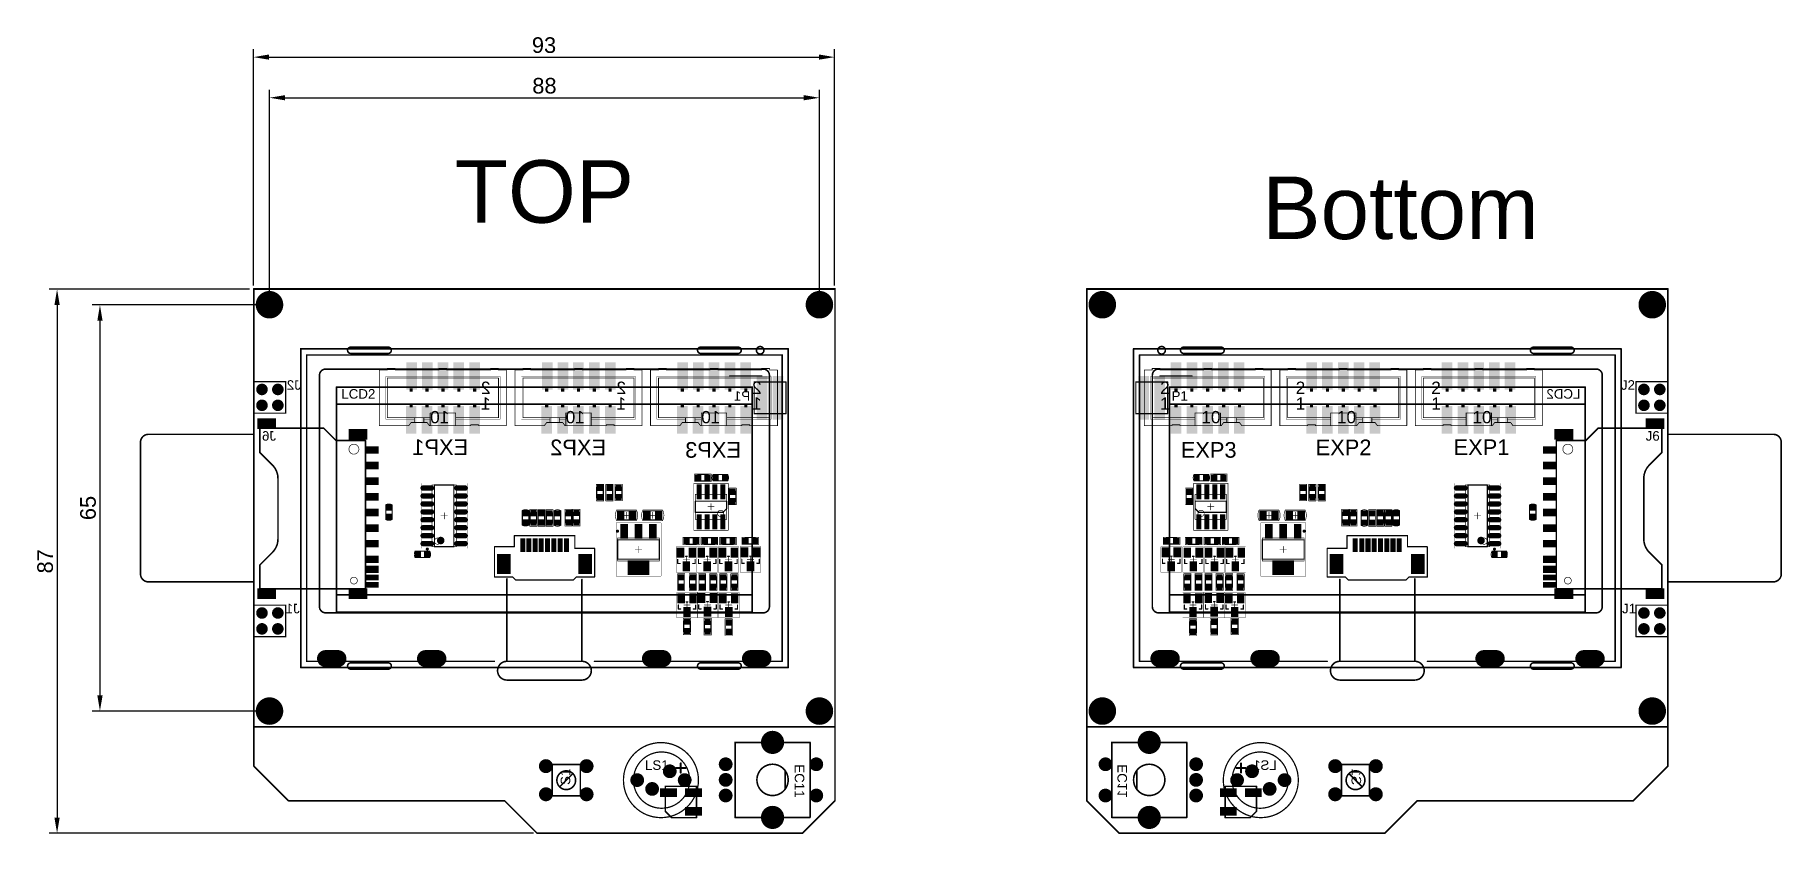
# Model space of a CAD drawing. Header units: millimetres. Extents: x 188 to 468, y 62 to 189.
import ezdxf

# ---------------------------------------------------------------- set-up
doc = ezdxf.new("R2010")
doc.units = ezdxf.units.MM
for name, color, linetype in [('BottomOverlay', 54, 'Continuous'), ('BottomPaste', 16, 'Continuous'), ('BottomSolder', 6, 'Continuous'), ('KeepOutLayer', 6, 'Continuous'), ('Mechanical13', 56, 'Continuous'), ('Mechanical15', 56, 'Continuous'), ('Mechanical16', 56, 'Continuous'), ('Mechanical8', 56, 'Continuous'), ('TopOverlay', 2, 'Continuous'), ('TopPaste', 8, 'Continuous'), ('TopSolder', 216, 'Continuous')]:
    doc.layers.add(name, color=color, linetype=linetype)
doc.styles.get("Standard").update_dxf_attribs({"font": 'arial.ttf'})
doc.dimstyles.new('ISO-25', dxfattribs={"dimtxt": 2.5, "dimasz": 2.5, "dimexe": 1.25, "dimexo": 0.625, "dimtad": 1, "dimtxsty": 'Standard', "dimcen": 2.5, "dimadec": 0, "dimazin": 0, "dimtfac": 1, "dimtmove": 0, "dimatfit": 3, "dimfxl": 1, "dimarcsym": 0})

msp = doc.modelspace()

# ---------------------------------------------------------------- texts
at = {"char_height": 10, "width": 38.65768, "attachment_point": 1}
for s, insert in [('TOP', (255.141, 169.327)), ('Bottom', (384.386, 166.719))]:
    msp.add_mtext(s, dxfattribs=dict(at, insert=insert))
at = {"layer": 'BottomOverlay', "text_generation_flag": 2}
for s, height, p in [('J2', 1.524, (230.53, 132.613)), ('P1', 1.524, (302.438, 130.861)), ('J6', 1.524, (226.568, 124.466)), ('EXP1', 2.5, (257.302, 122.177)), ('EXP2', 2.5, (279.375, 122.149)), ('EXP3', 2.5, (300.965, 121.742)), ('J1', 1.524, (230.353, 96.85))]:
    msp.add_text(s, height=height, dxfattribs=at).set_placement(p)
for s, height, p in [('2', 1.968, (260.883, 131.948)), ('2', 1.968, (282.575, 131.948)), ('2', 1.968, (304.267, 131.948)), ('10', 1.9685, (254.279, 127.249)), ('1', 1.968, (260.883, 129.408)), ('10', 1.9685, (275.971, 127.249)), ('1', 1.968, (282.575, 129.408)), ('10', 1.9685, (297.663, 127.249)), ('1', 1.968, (304.267, 129.408))]:
    msp.add_text(s, height=height, rotation=360, dxfattribs=at).set_placement(p)
at = {"layer": 'BottomOverlay'}
for s, height, p in [('2', 1.968, (368.033, 131.948)), ('P1', 1.524, (369.862, 130.861)), ('2', 1.968, (389.725, 131.948)), ('2', 1.968, (411.417, 131.948)), ('J2', 1.524, (441.77, 132.613)), ('1', 1.968, (368.033, 129.408)), ('10', 1.9685, (374.637, 127.249)), ('1', 1.968, (389.725, 129.408)), ('10', 1.9685, (396.329, 127.249)), ('1', 1.968, (411.417, 129.408)), ('10', 1.9685, (418.021, 127.249)), ('J6', 1.524, (445.732, 124.466)), ('EXP3', 2.5, (371.335, 121.742)), ('EXP2', 2.5, (392.925, 122.149)), ('EXP1', 2.5, (414.998, 122.177)), ('J1', 1.524, (441.947, 96.85))]:
    msp.add_text(s, height=height, dxfattribs=at).set_placement(p)
at = {"layer": 'TopOverlay'}
for s, p in [('LCD2', (237.007, 131.191)), ('LS1', (285.598, 71.806))]:
    msp.add_text(s, height=1.524, dxfattribs=at).set_placement(p)
at = {"layer": 'TopOverlay', "text_generation_flag": 2}
for s, p in [('LCD2', (435.293, 131.191)), ('LS1', (386.702, 71.806))]:
    msp.add_text(s, height=1.524, dxfattribs=at).set_placement(p)
at = {"layer": 'TopOverlay'}
for s, rotation, p in [('S1', 90, (273.634, 69.393)), ('EC11', 270, (309.564, 72.701))]:
    msp.add_text(s, height=1.524, rotation=rotation, dxfattribs=at).set_placement(p)
at = {"layer": 'TopOverlay', "text_generation_flag": 2}
for s, rotation, p in [('EC11', 90, (362.736, 72.701)), ('S1', 270, (398.666, 69.393))]:
    msp.add_text(s, height=1.524, rotation=rotation, dxfattribs=at).set_placement(p)

# ---------------------------------------------------------------- blocks, each defined once
blk = doc.blocks.new('*D2')
at = {"color": 0, "lineweight": -2}
for p, q in [((225.51, 146.84), (225.51, 180.57)), ((228.01, 179.32), (311.01, 179.32)), ((313.51, 146.8), (313.51, 180.57))]:
    blk.add_line(p, q, dxfattribs=at)
at = {"color": 0}
for points in [[(228.01, 179.74), (228.01, 178.91), (225.51, 179.32)], [(311.01, 179.74), (311.01, 178.91), (313.51, 179.32)]]:
    blk.add_solid(points, dxfattribs=at)
at = {"layer": 'Defpoints', "color": 0}
for p in [(313.51, 179.32), (225.51, 146.21), (313.51, 146.18)]:
    blk.add_point(p, dxfattribs=at)
at = {"color": 0, "insert": (269.51, 181.23), "char_height": 2.5, "attachment_point": 5}
blk.add_mtext('88', dxfattribs=at)
blk = doc.blocks.new('*D3')
at = {"color": 0, "lineweight": -2}
for p, q in [((222.94, 149.3), (222.94, 187.07)), ((225.44, 185.82), (313.44, 185.82)), ((315.94, 149.3), (315.94, 187.07))]:
    blk.add_line(p, q, dxfattribs=at)
at = {"color": 0}
for points in [[(225.44, 186.24), (225.44, 185.41), (222.94, 185.82)], [(313.44, 186.24), (313.44, 185.41), (315.94, 185.82)]]:
    blk.add_solid(points, dxfattribs=at)
at = {"layer": 'Defpoints', "color": 0}
for p in [(315.94, 185.82), (222.94, 148.68), (315.94, 148.68)]:
    blk.add_point(p, dxfattribs=at)
at = {"color": 0, "insert": (269.44, 187.73), "char_height": 2.5, "attachment_point": 5}
blk.add_mtext('93', dxfattribs=at)
blk = doc.blocks.new('*D4')
at = {"color": 0, "lineweight": -2}
for p, q in [((224.88, 146.18), (197.13, 146.18)), ((198.38, 143.68), (198.38, 83.71)), ((224.89, 81.21), (197.13, 81.21))]:
    blk.add_line(p, q, dxfattribs=at)
at = {"color": 0}
for points in [[(197.97, 143.68), (198.8, 143.68), (198.38, 146.18)], [(197.97, 83.71), (198.8, 83.71), (198.38, 81.21)]]:
    blk.add_solid(points, dxfattribs=at)
at = {"layer": 'Defpoints', "color": 0}
for p in [(225.51, 146.18), (198.38, 81.21), (225.51, 81.21)]:
    blk.add_point(p, dxfattribs=at)
at = {"color": 0, "insert": (196.48, 113.7), "char_height": 2.5, "attachment_point": 5, "rotation": 90}
blk.add_mtext('65', dxfattribs=at)
blk = doc.blocks.new('*D5')
at = {"color": 0, "lineweight": -2}
for p, q in [((222.32, 148.68), (190.27, 148.68)), ((191.52, 146.18), (191.52, 64.17)), ((267.76, 61.67), (190.27, 61.67))]:
    blk.add_line(p, q, dxfattribs=at)
at = {"color": 0}
for points in [[(191.1, 146.18), (191.94, 146.18), (191.52, 148.68)], [(191.1, 64.17), (191.94, 64.17), (191.52, 61.67)]]:
    blk.add_solid(points, dxfattribs=at)
at = {"layer": 'Defpoints', "color": 0}
for p in [(222.94, 148.68), (191.52, 61.67), (268.39, 61.67)]:
    blk.add_point(p, dxfattribs=at)
at = {"color": 0, "insert": (189.62, 105.17), "char_height": 2.5, "attachment_point": 5, "rotation": 90}
blk.add_mtext('87', dxfattribs=at)

# ---------------------------------------------------------------- dimensions: what is measured, and where the dimension line sits
dim = msp.add_linear_dim(base=(315.942, 185.825), p1=(222.942, 148.678), p2=(315.942, 148.678), dimstyle='ISO-25')
dim.commit()
dim.dimension.update_dxf_attribs({"geometry": '*D3', "text_midpoint": (269.442, 187.727)})
dim = msp.add_linear_dim(base=(313.506, 179.324), p1=(225.512, 146.215), p2=(313.506, 146.178), dimstyle='ISO-25', override={"dimdec": 1})
dim.commit()
dim.dimension.update_dxf_attribs({"geometry": '*D2', "text_midpoint": (269.509, 181.226)})
dim = msp.add_linear_dim(base=(191.52, 61.671), p1=(222.942, 148.675), p2=(268.389, 61.671), angle=90, dimstyle='ISO-25')
dim.commit()
dim.dimension.update_dxf_attribs({"geometry": '*D5', "text_midpoint": (189.618, 105.173)})
dim = msp.add_linear_dim(base=(198.384, 81.215), p1=(225.506, 146.178), p2=(225.512, 81.215), angle=90, dimstyle='ISO-25', override={"dimdec": 1})
dim.commit()
dim.dimension.update_dxf_attribs({"geometry": '*D4', "text_midpoint": (196.483, 113.696)})

# ---------------------------------------------------------------- linework, layer by layer
at = {"layer": 'BottomOverlay'}
for points, const_width in [([(243.103, 135.758), (244.373, 135.758)], 0.127), ([(243.103, 126.868), (243.103, 135.758)], 0.127), ([(244.119, 134.742), (262.407, 134.742)], 0.0508), ([(244.119, 127.884), (244.119, 134.742)], 0.0508), ([(244.373, 136.012), (245.643, 136.012)], 0.127), ([(244.373, 135.758), (244.373, 136.012)], 0.127), ([(244.373, 128.138), (244.373, 134.488)], 0.127), ([(244.373, 134.488), (262.153, 134.488)], 0.127), ([(245.643, 135.758), (245.643, 136.012)], 0.127), ([(245.643, 135.758), (252.628, 135.758)], 0.127), ([(252.628, 135.758), (252.628, 136.012)], 0.127), ([(252.628, 136.012), (253.898, 136.012)], 0.127), ([(253.898, 135.758), (253.898, 136.012)], 0.127), ([(253.898, 135.758), (260.883, 135.758)], 0.127), ([(260.883, 135.758), (260.883, 136.012)], 0.127), ([(260.883, 136.012), (262.153, 136.012)], 0.127), ([(262.153, 135.758), (262.153, 136.012)], 0.127), ([(262.153, 135.758), (263.423, 135.758)], 0.127), ([(262.153, 128.138), (262.153, 134.488)], 0.127), ([(262.407, 127.884), (262.407, 134.742)], 0.0508), ([(263.423, 126.868), (263.423, 135.758)], 0.127), ([(264.795, 126.868), (264.795, 135.758)], 0.127), ([(264.795, 135.758), (266.065, 135.758)], 0.127), ([(265.811, 127.884), (265.811, 134.742)], 0.0508), ([(265.811, 134.742), (284.099, 134.742)], 0.0508), ([(266.065, 135.758), (266.065, 136.012)], 0.127), ([(266.065, 136.012), (267.335, 136.012)], 0.127), ([(266.065, 134.488), (283.845, 134.488)], 0.127), ([(266.065, 128.138), (266.065, 134.488)], 0.127), ([(267.335, 135.758), (267.335, 136.012)], 0.127), ([(267.335, 135.758), (274.32, 135.758)], 0.127), ([(274.32, 136.012), (275.59, 136.012)], 0.127), ([(274.32, 135.758), (274.32, 136.012)], 0.127), ([(275.59, 135.758), (275.59, 136.012)], 0.127), ([(275.59, 135.758), (282.575, 135.758)], 0.127), ([(282.575, 136.012), (283.845, 136.012)], 0.127), ([(282.575, 135.758), (282.575, 136.012)], 0.127), ([(283.845, 135.758), (283.845, 136.012)], 0.127), ([(283.845, 135.758), (285.115, 135.758)], 0.127), ([(283.845, 128.138), (283.845, 134.488)], 0.127), ([(284.099, 127.884), (284.099, 134.742)], 0.0508), ([(285.115, 126.868), (285.115, 135.758)], 0.127), ([(286.487, 126.868), (286.487, 135.758)], 0.127), ([(286.487, 135.758), (287.757, 135.758)], 0.127), ([(287.503, 127.884), (287.503, 134.742)], 0.0508), ([(287.503, 134.742), (305.791, 134.742)], 0.0508), ([(287.757, 135.758), (287.757, 136.012)], 0.127), ([(287.757, 136.012), (289.027, 136.012)], 0.127), ([(287.757, 134.488), (305.537, 134.488)], 0.127), ([(287.757, 128.138), (287.757, 134.488)], 0.127), ([(289.027, 135.758), (289.027, 136.012)], 0.127), ([(289.027, 135.758), (296.012, 135.758)], 0.127), ([(296.012, 136.012), (297.282, 136.012)], 0.127), ([(296.012, 135.758), (296.012, 136.012)], 0.127), ([(297.282, 135.758), (297.282, 136.012)], 0.127), ([(297.282, 135.758), (304.267, 135.758)], 0.127), ([(304.267, 136.012), (305.537, 136.012)], 0.127), ([(304.267, 135.758), (304.267, 136.012)], 0.127), ([(305.537, 135.758), (305.537, 136.012)], 0.127), ([(305.537, 135.758), (306.807, 135.758)], 0.127), ([(305.537, 128.138), (305.537, 134.488)], 0.127), ([(305.791, 127.884), (305.791, 134.742)], 0.0508), ([(306.807, 126.868), (306.807, 135.758)], 0.127), ([(366.763, 135.758), (365.493, 135.758)], 0.127), ([(365.493, 126.868), (365.493, 135.758)], 0.127), ([(384.797, 134.742), (366.509, 134.742)], 0.0508), ([(366.509, 127.884), (366.509, 134.742)], 0.0508), ([(368.033, 136.012), (366.763, 136.012)], 0.127), ([(366.763, 135.758), (366.763, 136.012)], 0.127), ([(384.543, 134.488), (366.763, 134.488)], 0.127), ([(366.763, 128.138), (366.763, 134.488)], 0.127), ([(368.033, 135.758), (368.033, 136.012)], 0.127), ([(375.018, 135.758), (368.033, 135.758)], 0.127), ([(376.288, 136.012), (375.018, 136.012)], 0.127), ([(375.018, 135.758), (375.018, 136.012)], 0.127), ([(376.288, 135.758), (376.288, 136.012)], 0.127), ([(383.273, 135.758), (376.288, 135.758)], 0.127), ([(384.543, 136.012), (383.273, 136.012)], 0.127), ([(383.273, 135.758), (383.273, 136.012)], 0.127), ([(384.543, 135.758), (384.543, 136.012)], 0.127), ([(385.813, 135.758), (384.543, 135.758)], 0.127), ([(384.543, 128.138), (384.543, 134.488)], 0.127), ([(384.797, 127.884), (384.797, 134.742)], 0.0508), ([(385.813, 126.868), (385.813, 135.758)], 0.127), ([(388.455, 135.758), (387.185, 135.758)], 0.127), ([(387.185, 126.868), (387.185, 135.758)], 0.127), ([(406.489, 134.742), (388.201, 134.742)], 0.0508), ([(388.201, 127.884), (388.201, 134.742)], 0.0508), ([(389.725, 136.012), (388.455, 136.012)], 0.127), ([(388.455, 135.758), (388.455, 136.012)], 0.127), ([(406.235, 134.488), (388.455, 134.488)], 0.127), ([(388.455, 128.138), (388.455, 134.488)], 0.127), ([(389.725, 135.758), (389.725, 136.012)], 0.127), ([(396.71, 135.758), (389.725, 135.758)], 0.127), ([(397.98, 136.012), (396.71, 136.012)], 0.127), ([(396.71, 135.758), (396.71, 136.012)], 0.127), ([(397.98, 135.758), (397.98, 136.012)], 0.127), ([(404.965, 135.758), (397.98, 135.758)], 0.127), ([(406.235, 136.012), (404.965, 136.012)], 0.127), ([(404.965, 135.758), (404.965, 136.012)], 0.127), ([(406.235, 135.758), (406.235, 136.012)], 0.127), ([(407.505, 135.758), (406.235, 135.758)], 0.127), ([(406.235, 128.138), (406.235, 134.488)], 0.127), ([(406.489, 127.884), (406.489, 134.742)], 0.0508), ([(407.505, 126.868), (407.505, 135.758)], 0.127), ([(408.877, 126.868), (408.877, 135.758)], 0.127), ([(410.147, 135.758), (408.877, 135.758)], 0.127), ([(409.893, 127.884), (409.893, 134.742)], 0.0508), ([(428.181, 134.742), (409.893, 134.742)], 0.0508), ([(410.147, 135.758), (410.147, 136.012)], 0.127), ([(411.417, 136.012), (410.147, 136.012)], 0.127), ([(410.147, 128.138), (410.147, 134.488)], 0.127), ([(427.927, 134.488), (410.147, 134.488)], 0.127), ([(411.417, 135.758), (411.417, 136.012)], 0.127), ([(418.402, 135.758), (411.417, 135.758)], 0.127), ([(418.402, 135.758), (418.402, 136.012)], 0.127), ([(419.672, 136.012), (418.402, 136.012)], 0.127), ([(419.672, 135.758), (419.672, 136.012)], 0.127), ([(426.657, 135.758), (419.672, 135.758)], 0.127), ([(426.657, 135.758), (426.657, 136.012)], 0.127), ([(427.927, 136.012), (426.657, 136.012)], 0.127), ([(427.927, 135.758), (427.927, 136.012)], 0.127), ([(429.197, 135.758), (427.927, 135.758)], 0.127), ([(427.927, 128.138), (427.927, 134.488)], 0.127), ([(428.181, 127.884), (428.181, 134.742)], 0.0508), ([(429.197, 126.868), (429.197, 135.758)], 0.127), ([(223.057, 128.874), (223.057, 133.914)], 0.2), ([(223.057, 133.914), (228.117, 133.914)], 0.2), ([(228.117, 128.874), (228.117, 133.914)], 0.2), ([(303.073, 133.858), (308.153, 133.858)], 0.2), ([(303.073, 128.778), (303.073, 133.858)], 0.2), ([(308.153, 128.778), (308.153, 133.858)], 0.2), ([(369.227, 133.858), (364.147, 133.858)], 0.2), ([(364.147, 128.778), (364.147, 133.858)], 0.2), ([(369.227, 128.778), (369.227, 133.858)], 0.2), ([(444.183, 128.874), (444.183, 133.914)], 0.2), ([(449.243, 133.914), (444.183, 133.914)], 0.2), ([(449.243, 128.874), (449.243, 133.914)], 0.2), ([(223.057, 128.874), (228.117, 128.874)], 0.2), ([(251.231, 128.138), (251.231, 128.9)], 0.127), ([(251.231, 128.9), (255.295, 128.9)], 0.127), ([(255.295, 128.138), (255.295, 128.9)], 0.127), ([(272.923, 128.9), (276.987, 128.9)], 0.127), ([(272.923, 128.138), (272.923, 128.9)], 0.127), ([(276.987, 128.138), (276.987, 128.9)], 0.127), ([(294.615, 128.9), (298.679, 128.9)], 0.127), ([(294.615, 128.138), (294.615, 128.9)], 0.127), ([(298.679, 128.138), (298.679, 128.9)], 0.127), ([(303.073, 128.778), (308.153, 128.778)], 0.2), ([(369.227, 128.778), (364.147, 128.778)], 0.2), ([(377.685, 128.9), (373.621, 128.9)], 0.127), ([(373.621, 128.138), (373.621, 128.9)], 0.127), ([(377.685, 128.138), (377.685, 128.9)], 0.127), ([(399.377, 128.9), (395.313, 128.9)], 0.127), ([(395.313, 128.138), (395.313, 128.9)], 0.127), ([(399.377, 128.138), (399.377, 128.9)], 0.127), ([(417.005, 128.138), (417.005, 128.9)], 0.127), ([(421.069, 128.9), (417.005, 128.9)], 0.127), ([(421.069, 128.138), (421.069, 128.9)], 0.127), ([(449.243, 128.874), (444.183, 128.874)], 0.2), ([(223.969, 126.484), (234.169, 126.484)], 0.254), ([(223.969, 122.584), (223.969, 126.484)], 0.254), ([(234.169, 126.484), (236.169, 124.484)], 0.254), ([(243.103, 126.868), (247.802, 126.868)], 0.127), ([(244.119, 127.884), (248.691, 127.884)], 0.0508), ([(244.373, 128.138), (248.691, 128.138)], 0.127), ([(247.802, 126.868), (248.183, 127.376)], 0.127), ([(248.183, 127.376), (248.691, 127.376)], 0.127), ([(248.691, 128.138), (250.215, 128.138)], 0.127), ([(248.691, 127.884), (248.691, 128.138)], 0.127), ([(248.691, 127.376), (248.691, 127.884)], 0.127), ([(248.691, 127.376), (250.215, 127.376)], 0.127), ([(250.215, 128.138), (251.231, 128.138)], 0.127), ([(250.215, 127.884), (250.215, 128.138)], 0.127), ([(250.215, 127.376), (250.215, 127.884)], 0.127), ([(250.215, 127.376), (250.723, 127.376)], 0.127), ([(250.215, 127.884), (251.231, 127.884)], 0.0508), ([(250.723, 127.376), (251.104, 126.868)], 0.127), ([(251.104, 126.868), (251.231, 126.868)], 0.127), ([(251.231, 127.884), (251.231, 128.138)], 0.127), ([(251.231, 126.868), (251.231, 127.884)], 0.127), ([(251.231, 126.868), (255.295, 126.868)], 0.127), ([(255.295, 127.884), (255.295, 128.138)], 0.127), ([(255.295, 128.138), (262.153, 128.138)], 0.127), ([(255.295, 126.868), (255.295, 127.884)], 0.127), ([(255.295, 126.868), (257.708, 126.868)], 0.127), ([(255.295, 127.884), (262.407, 127.884)], 0.0508), ([(257.708, 126.995), (258.978, 126.995)], 0.127), ([(257.708, 126.868), (257.708, 126.995)], 0.127), ([(258.978, 126.868), (258.978, 126.995)], 0.127), ([(258.978, 126.868), (263.423, 126.868)], 0.127), ([(264.795, 126.868), (269.494, 126.868)], 0.127), ([(265.811, 127.884), (270.383, 127.884)], 0.0508), ([(266.065, 128.138), (270.383, 128.138)], 0.127), ([(269.494, 126.868), (269.875, 127.376)], 0.127), ([(269.875, 127.376), (270.383, 127.376)], 0.127), ([(270.383, 127.884), (270.383, 128.138)], 0.127), ([(270.383, 128.138), (271.907, 128.138)], 0.127), ([(270.383, 127.376), (270.383, 127.884)], 0.127), ([(270.383, 127.376), (271.907, 127.376)], 0.127), ([(271.907, 127.884), (271.907, 128.138)], 0.127), ([(271.907, 128.138), (272.923, 128.138)], 0.127), ([(271.907, 127.376), (271.907, 127.884)], 0.127), ([(271.907, 127.376), (272.415, 127.376)], 0.127), ([(271.907, 127.884), (272.923, 127.884)], 0.0508), ([(272.415, 127.376), (272.796, 126.868)], 0.127), ([(272.796, 126.868), (272.923, 126.868)], 0.127), ([(272.923, 127.884), (272.923, 128.138)], 0.127), ([(272.923, 126.868), (272.923, 127.884)], 0.127), ([(272.923, 126.868), (276.987, 126.868)], 0.127), ([(276.987, 128.138), (283.845, 128.138)], 0.127), ([(276.987, 127.884), (276.987, 128.138)], 0.127), ([(276.987, 126.868), (276.987, 127.884)], 0.127), ([(276.987, 126.868), (279.4, 126.868)], 0.127), ([(276.987, 127.884), (284.099, 127.884)], 0.0508), ([(279.4, 126.868), (279.4, 126.995)], 0.127), ([(279.4, 126.995), (280.67, 126.995)], 0.127), ([(280.67, 126.868), (280.67, 126.995)], 0.127), ([(280.67, 126.868), (285.115, 126.868)], 0.127), ([(286.487, 126.868), (291.186, 126.868)], 0.127), ([(287.503, 127.884), (292.075, 127.884)], 0.0508), ([(287.757, 128.138), (292.075, 128.138)], 0.127), ([(291.186, 126.868), (291.567, 127.376)], 0.127), ([(291.567, 127.376), (292.075, 127.376)], 0.127), ([(292.075, 127.884), (292.075, 128.138)], 0.127), ([(292.075, 128.138), (293.599, 128.138)], 0.127), ([(292.075, 127.376), (292.075, 127.884)], 0.127), ([(292.075, 127.376), (293.599, 127.376)], 0.127), ([(293.599, 127.884), (293.599, 128.138)], 0.127), ([(293.599, 128.138), (294.615, 128.138)], 0.127), ([(293.599, 127.376), (293.599, 127.884)], 0.127), ([(293.599, 127.376), (294.107, 127.376)], 0.127), ([(293.599, 127.884), (294.615, 127.884)], 0.0508), ([(294.107, 127.376), (294.488, 126.868)], 0.127), ([(294.488, 126.868), (294.615, 126.868)], 0.127), ([(294.615, 127.884), (294.615, 128.138)], 0.127), ([(294.615, 126.868), (294.615, 127.884)], 0.127), ([(294.615, 126.868), (298.679, 126.868)], 0.127), ([(298.679, 128.138), (305.537, 128.138)], 0.127), ([(298.679, 127.884), (298.679, 128.138)], 0.127), ([(298.679, 126.868), (298.679, 127.884)], 0.127), ([(298.679, 126.868), (301.092, 126.868)], 0.127), ([(298.679, 127.884), (305.791, 127.884)], 0.0508), ([(301.092, 126.868), (301.092, 126.995)], 0.127), ([(301.092, 126.995), (302.362, 126.995)], 0.127), ([(302.362, 126.868), (302.362, 126.995)], 0.127), ([(302.362, 126.868), (306.807, 126.868)], 0.127), ([(369.938, 126.868), (365.493, 126.868)], 0.127), ([(373.621, 127.884), (366.509, 127.884)], 0.0508), ([(373.621, 128.138), (366.763, 128.138)], 0.127), ([(371.208, 126.995), (369.938, 126.995)], 0.127), ([(369.938, 126.868), (369.938, 126.995)], 0.127), ([(371.208, 126.868), (371.208, 126.995)], 0.127), ([(373.621, 126.868), (371.208, 126.868)], 0.127), ([(373.621, 127.884), (373.621, 128.138)], 0.127), ([(373.621, 126.868), (373.621, 127.884)], 0.127), ([(377.685, 126.868), (373.621, 126.868)], 0.127), ([(377.685, 127.884), (377.685, 128.138)], 0.127), ([(378.701, 128.138), (377.685, 128.138)], 0.127), ([(377.685, 126.868), (377.685, 127.884)], 0.127), ([(377.812, 126.868), (377.685, 126.868)], 0.127), ([(378.701, 127.884), (377.685, 127.884)], 0.0508), ([(378.193, 127.376), (377.812, 126.868)], 0.127), ([(378.701, 127.376), (378.193, 127.376)], 0.127), ([(378.701, 127.884), (378.701, 128.138)], 0.127), ([(380.225, 128.138), (378.701, 128.138)], 0.127), ([(378.701, 127.376), (378.701, 127.884)], 0.127), ([(380.225, 127.376), (378.701, 127.376)], 0.127), ([(384.543, 128.138), (380.225, 128.138)], 0.127), ([(380.225, 127.884), (380.225, 128.138)], 0.127), ([(380.225, 127.376), (380.225, 127.884)], 0.127), ([(380.733, 127.376), (380.225, 127.376)], 0.127), ([(384.797, 127.884), (380.225, 127.884)], 0.0508), ([(381.114, 126.868), (380.733, 127.376)], 0.127), ([(385.813, 126.868), (381.114, 126.868)], 0.127), ([(391.63, 126.868), (387.185, 126.868)], 0.127), ([(395.313, 127.884), (388.201, 127.884)], 0.0508), ([(395.313, 128.138), (388.455, 128.138)], 0.127), ([(392.9, 126.995), (391.63, 126.995)], 0.127), ([(391.63, 126.868), (391.63, 126.995)], 0.127), ([(392.9, 126.868), (392.9, 126.995)], 0.127), ([(395.313, 126.868), (392.9, 126.868)], 0.127), ([(395.313, 127.884), (395.313, 128.138)], 0.127), ([(395.313, 126.868), (395.313, 127.884)], 0.127), ([(399.377, 126.868), (395.313, 126.868)], 0.127), ([(399.377, 127.884), (399.377, 128.138)], 0.127), ([(400.393, 128.138), (399.377, 128.138)], 0.127), ([(399.377, 126.868), (399.377, 127.884)], 0.127), ([(399.504, 126.868), (399.377, 126.868)], 0.127), ([(400.393, 127.884), (399.377, 127.884)], 0.0508), ([(399.885, 127.376), (399.504, 126.868)], 0.127), ([(400.393, 127.376), (399.885, 127.376)], 0.127), ([(400.393, 127.884), (400.393, 128.138)], 0.127), ([(401.917, 128.138), (400.393, 128.138)], 0.127), ([(400.393, 127.376), (400.393, 127.884)], 0.127), ([(401.917, 127.376), (400.393, 127.376)], 0.127), ([(406.235, 128.138), (401.917, 128.138)], 0.127), ([(401.917, 127.884), (401.917, 128.138)], 0.127), ([(401.917, 127.376), (401.917, 127.884)], 0.127), ([(402.425, 127.376), (401.917, 127.376)], 0.127), ([(406.489, 127.884), (401.917, 127.884)], 0.0508), ([(402.806, 126.868), (402.425, 127.376)], 0.127), ([(407.505, 126.868), (402.806, 126.868)], 0.127), ([(413.322, 126.868), (408.877, 126.868)], 0.127), ([(417.005, 127.884), (409.893, 127.884)], 0.0508), ([(417.005, 128.138), (410.147, 128.138)], 0.127), ([(413.322, 126.868), (413.322, 126.995)], 0.127), ([(414.592, 126.995), (413.322, 126.995)], 0.127), ([(414.592, 126.868), (414.592, 126.995)], 0.127), ([(417.005, 126.868), (414.592, 126.868)], 0.127), ([(417.005, 127.884), (417.005, 128.138)], 0.127), ([(417.005, 126.868), (417.005, 127.884)], 0.127), ([(421.069, 126.868), (417.005, 126.868)], 0.127), ([(422.085, 128.138), (421.069, 128.138)], 0.127), ([(421.069, 127.884), (421.069, 128.138)], 0.127), ([(421.069, 126.868), (421.069, 127.884)], 0.127), ([(421.196, 126.868), (421.069, 126.868)], 0.127), ([(422.085, 127.884), (421.069, 127.884)], 0.0508), ([(421.577, 127.376), (421.196, 126.868)], 0.127), ([(422.085, 127.376), (421.577, 127.376)], 0.127), ([(423.609, 128.138), (422.085, 128.138)], 0.127), ([(422.085, 127.884), (422.085, 128.138)], 0.127), ([(422.085, 127.376), (422.085, 127.884)], 0.127), ([(423.609, 127.376), (422.085, 127.376)], 0.127), ([(423.609, 127.884), (423.609, 128.138)], 0.127), ([(427.927, 128.138), (423.609, 128.138)], 0.127), ([(423.609, 127.376), (423.609, 127.884)], 0.127), ([(424.117, 127.376), (423.609, 127.376)], 0.127), ([(428.181, 127.884), (423.609, 127.884)], 0.0508), ([(424.498, 126.868), (424.117, 127.376)], 0.127), ([(429.197, 126.868), (424.498, 126.868)], 0.127), ([(438.131, 126.484), (436.131, 124.484)], 0.254), ([(448.331, 126.484), (438.131, 126.484)], 0.254), ([(448.331, 122.584), (448.331, 126.484)], 0.254), ([(204.869, 122.984), (204.869, 124.214)], 0.254), ([(204.869, 119.484), (204.869, 122.984)], 0.254), ([(206.139, 125.484), (222.869, 125.484)], 0.254), ([(236.169, 124.484), (240.869, 124.484)], 0.254), ([(240.869, 100.784), (240.869, 124.484)], 0.254), ([(431.431, 100.784), (431.431, 124.484)], 0.254), ([(436.131, 124.484), (431.431, 124.484)], 0.254), ([(466.161, 125.484), (449.431, 125.484)], 0.254), ([(467.431, 122.984), (467.431, 124.214)], 0.254), ([(467.431, 119.484), (467.431, 122.984)], 0.254), ([(223.969, 122.584), (225.971, 120.582)], 0.254), ([(448.331, 122.584), (446.329, 120.582)], 0.254), ([(204.869, 103.154), (204.869, 119.484)], 0.254), ([(226.869, 108.754), (226.869, 118.414)], 0.254), ([(251.917, 107.496), (251.917, 117.396)], 0.2), ([(251.917, 117.396), (255.017, 117.396)], 0.2), ([(255.017, 107.496), (255.017, 117.396)], 0.2), ([(277.825, 114.832), (277.825, 117.499)], 0.1), ([(277.825, 117.499), (278.985, 117.499)], 0.1), ([(278.985, 115.721), (278.985, 117.499)], 0.1), ([(279.33, 114.833), (279.33, 117.5)], 0.1), ([(279.33, 117.5), (280.49, 117.5)], 0.1), ([(280.49, 115.722), (280.49, 117.5)], 0.1), ([(280.797, 114.845), (280.797, 117.512)], 0.1), ([(280.797, 117.512), (281.957, 117.512)], 0.1), ([(281.957, 115.734), (281.957, 117.512)], 0.1), ([(293.536, 117.958), (293.536, 119.117)], 0.1), ([(293.536, 119.117), (295.314, 119.117)], 0.1), ([(293.536, 117.958), (296.203, 117.958)], 0.1), ([(295.319, 119.117), (296.203, 119.117)], 0.1), ([(296.203, 117.958), (296.203, 119.117)], 0.1), ([(296.488, 119.092), (298.831, 119.092)], 0.1), ([(296.488, 117.992), (298.831, 117.992)], 0.1), ([(375.812, 119.092), (373.469, 119.092)], 0.1), ([(375.812, 117.992), (373.469, 117.992)], 0.1), ([(376.097, 117.958), (376.097, 119.117)], 0.1), ([(376.981, 119.117), (376.097, 119.117)], 0.1), ([(378.764, 117.958), (376.097, 117.958)], 0.1), ([(378.764, 119.117), (376.986, 119.117)], 0.1), ([(378.764, 117.958), (378.764, 119.117)], 0.1), ([(391.503, 117.512), (390.343, 117.512)], 0.1), ([(390.343, 115.734), (390.343, 117.512)], 0.1), ([(391.503, 114.845), (391.503, 117.512)], 0.1), ([(392.97, 117.5), (391.81, 117.5)], 0.1), ([(391.81, 115.722), (391.81, 117.5)], 0.1), ([(392.97, 114.833), (392.97, 117.5)], 0.1), ([(394.475, 117.499), (393.315, 117.499)], 0.1), ([(393.315, 115.721), (393.315, 117.499)], 0.1), ([(394.475, 114.832), (394.475, 117.499)], 0.1), ([(417.283, 107.496), (417.283, 117.396)], 0.2), ([(420.383, 117.396), (417.283, 117.396)], 0.2), ([(420.383, 107.496), (420.383, 117.396)], 0.2), ([(445.431, 108.754), (445.431, 118.414)], 0.254), ([(467.431, 103.154), (467.431, 119.484)], 0.254), ([(277.825, 114.832), (278.985, 114.832)], 0.1), ([(278.985, 114.832), (278.985, 115.716)], 0.1), ([(279.33, 114.833), (280.49, 114.833)], 0.1), ([(280.49, 114.833), (280.49, 115.717)], 0.1), ([(280.797, 114.845), (281.957, 114.845)], 0.1), ([(281.957, 114.845), (281.957, 115.73)], 0.1), ([(293.664, 114.794), (298.664, 114.794)], 0.2), ([(293.664, 112.994), (293.664, 114.794)], 0.2), ([(298.664, 113.6), (298.664, 114.794)], 0.2), ([(299.043, 115.995), (299.043, 116.879)], 0.1), ([(299.043, 116.879), (300.203, 116.879)], 0.1), ([(299.043, 114.212), (299.043, 115.99)], 0.1), ([(300.203, 114.212), (300.203, 116.879)], 0.1), ([(373.257, 116.879), (372.097, 116.879)], 0.1), ([(372.097, 114.212), (372.097, 116.879)], 0.1), ([(373.257, 115.995), (373.257, 116.879)], 0.1), ([(373.257, 114.212), (373.257, 115.99)], 0.1), ([(373.636, 113.6), (373.636, 114.794)], 0.2), ([(378.636, 114.794), (373.636, 114.794)], 0.2), ([(378.636, 112.994), (378.636, 114.794)], 0.2), ([(390.343, 114.845), (390.343, 115.73)], 0.1), ([(391.503, 114.845), (390.343, 114.845)], 0.1), ([(391.81, 114.833), (391.81, 115.717)], 0.1), ([(392.97, 114.833), (391.81, 114.833)], 0.1), ([(393.315, 114.832), (393.315, 115.716)], 0.1), ([(394.475, 114.832), (393.315, 114.832)], 0.1), ([(244.077, 111.855), (244.077, 114.198)], 0.1), ([(245.177, 111.855), (245.177, 114.198)], 0.1), ([(265.94, 110.95), (265.94, 113.293)], 0.1), ([(267.04, 110.95), (267.04, 113.293)], 0.1), ([(267.159, 113.45), (268.319, 113.45)], 0.1), ([(267.159, 112.565), (267.159, 113.45)], 0.1), ([(267.159, 110.783), (267.159, 112.561)], 0.1), ([(268.319, 110.783), (268.319, 113.45)], 0.1), ([(268.461, 113.45), (269.621, 113.45)], 0.1), ([(268.461, 112.565), (268.461, 113.45)], 0.1), ([(268.461, 110.783), (268.461, 112.561)], 0.1), ([(269.621, 110.783), (269.621, 113.45)], 0.1), ([(269.748, 113.431), (270.908, 113.431)], 0.1), ([(269.748, 110.764), (269.748, 113.431)], 0.1), ([(270.908, 111.653), (270.908, 113.431)], 0.1), ([(271.044, 110.923), (271.044, 113.266)], 0.1), ([(272.144, 110.923), (272.144, 113.266)], 0.1), ([(272.773, 113.463), (273.932, 113.463)], 0.1), ([(272.773, 112.579), (272.773, 113.463)], 0.1), ([(272.773, 110.796), (272.773, 112.574)], 0.1), ([(273.932, 110.796), (273.932, 113.463)], 0.1), ([(274.043, 113.488), (275.202, 113.488)], 0.1), ([(274.043, 112.604), (274.043, 113.488)], 0.1), ([(274.043, 110.821), (274.043, 112.599)], 0.1), ([(275.202, 110.821), (275.202, 113.488)], 0.1), ([(281.076, 113.372), (284.226, 113.372)], 0.1), ([(285.267, 113.372), (288.417, 113.372)], 0.1), ([(293.664, 112.994), (298.058, 112.994)], 0.2), ([(298.058, 112.994), (298.664, 113.6)], 0.2), ([(299.043, 114.212), (300.203, 114.212)], 0.1), ([(373.257, 114.212), (372.097, 114.212)], 0.1), ([(374.242, 112.994), (373.636, 113.6)], 0.2), ([(378.636, 112.994), (374.242, 112.994)], 0.2), ([(387.033, 113.372), (383.883, 113.372)], 0.1), ([(391.224, 113.372), (388.074, 113.372)], 0.1), ([(397.098, 110.821), (397.098, 113.488)], 0.1), ([(398.257, 113.488), (397.098, 113.488)], 0.1), ([(398.257, 112.604), (398.257, 113.488)], 0.1), ([(398.257, 110.821), (398.257, 112.599)], 0.1), ([(398.368, 110.796), (398.368, 113.463)], 0.1), ([(399.527, 113.463), (398.368, 113.463)], 0.1), ([(399.527, 112.579), (399.527, 113.463)], 0.1), ([(399.527, 110.796), (399.527, 112.574)], 0.1), ([(400.156, 110.923), (400.156, 113.266)], 0.1), ([(401.256, 110.923), (401.256, 113.266)], 0.1), ([(401.392, 111.653), (401.392, 113.431)], 0.1), ([(402.552, 113.431), (401.392, 113.431)], 0.1), ([(402.552, 110.764), (402.552, 113.431)], 0.1), ([(402.679, 110.783), (402.679, 113.45)], 0.1), ([(403.839, 113.45), (402.679, 113.45)], 0.1), ([(403.839, 112.565), (403.839, 113.45)], 0.1), ([(403.839, 110.783), (403.839, 112.561)], 0.1), ([(403.981, 110.783), (403.981, 113.45)], 0.1), ([(405.141, 113.45), (403.981, 113.45)], 0.1), ([(405.141, 112.565), (405.141, 113.45)], 0.1), ([(405.141, 110.783), (405.141, 112.561)], 0.1), ([(405.26, 110.95), (405.26, 113.293)], 0.1), ([(406.36, 110.95), (406.36, 113.293)], 0.1), ([(427.123, 111.855), (427.123, 114.198)], 0.1), ([(428.223, 111.855), (428.223, 114.198)], 0.1), ([(264.675, 109.27), (274.332, 109.27)], 0.2), ([(264.675, 107.496), (264.675, 109.27)], 0.2), ([(267.159, 110.783), (268.319, 110.783)], 0.1), ([(268.461, 110.783), (269.621, 110.783)], 0.1), ([(269.748, 110.764), (270.908, 110.764)], 0.1), ([(270.908, 110.764), (270.908, 111.648)], 0.1), ([(272.773, 110.796), (273.932, 110.796)], 0.1), ([(274.043, 110.821), (275.202, 110.821)], 0.1), ([(274.374, 107.242), (274.374, 109.27)], 0.2), ([(281.101, 111.672), (284.226, 111.672)], 0.1), ([(285.292, 111.672), (288.417, 111.672)], 0.1), ([(291.656, 107.848), (291.656, 109.008)], 0.1), ([(291.656, 109.008), (293.434, 109.008)], 0.1), ([(293.439, 109.008), (294.323, 109.008)], 0.1), ([(294.323, 107.848), (294.323, 109.008)], 0.1), ([(294.577, 109.008), (296.355, 109.008)], 0.1), ([(294.577, 107.848), (294.577, 109.008)], 0.1), ([(296.36, 109.008), (297.244, 109.008)], 0.1), ([(297.244, 107.848), (297.244, 109.008)], 0.1), ([(297.549, 109.008), (299.327, 109.008)], 0.1), ([(297.549, 107.848), (297.549, 109.008)], 0.1), ([(299.332, 109.008), (300.216, 109.008)], 0.1), ([(300.216, 107.848), (300.216, 109.008)], 0.1), ([(301.105, 109.033), (302.883, 109.033)], 0.1), ([(301.105, 107.874), (301.105, 109.033)], 0.1), ([(302.888, 109.033), (303.772, 109.033)], 0.1), ([(303.772, 107.874), (303.772, 109.033)], 0.1), ([(369.412, 109.033), (368.528, 109.033)], 0.1), ([(368.528, 107.874), (368.528, 109.033)], 0.1), ([(371.195, 109.033), (369.417, 109.033)], 0.1), ([(371.195, 107.874), (371.195, 109.033)], 0.1), ([(372.968, 109.008), (372.084, 109.008)], 0.1), ([(372.084, 107.848), (372.084, 109.008)], 0.1), ([(374.751, 109.008), (372.973, 109.008)], 0.1), ([(374.751, 107.848), (374.751, 109.008)], 0.1), ([(375.94, 109.008), (375.056, 109.008)], 0.1), ([(375.056, 107.848), (375.056, 109.008)], 0.1), ([(377.723, 109.008), (375.945, 109.008)], 0.1), ([(377.723, 107.848), (377.723, 109.008)], 0.1), ([(377.977, 107.848), (377.977, 109.008)], 0.1), ([(378.861, 109.008), (377.977, 109.008)], 0.1), ([(380.644, 109.008), (378.866, 109.008)], 0.1), ([(380.644, 107.848), (380.644, 109.008)], 0.1), ([(387.008, 111.672), (383.883, 111.672)], 0.1), ([(391.199, 111.672), (388.074, 111.672)], 0.1), ([(398.257, 110.821), (397.098, 110.821)], 0.1), ([(397.926, 107.242), (397.926, 109.27)], 0.2), ([(407.625, 109.27), (397.968, 109.27)], 0.2), ([(399.527, 110.796), (398.368, 110.796)], 0.1), ([(401.392, 110.764), (401.392, 111.648)], 0.1), ([(402.552, 110.764), (401.392, 110.764)], 0.1), ([(403.839, 110.783), (402.679, 110.783)], 0.1), ([(405.141, 110.783), (403.981, 110.783)], 0.1), ([(407.625, 107.496), (407.625, 109.27)], 0.2), ([(223.969, 104.584), (225.971, 106.586)], 0.254), ([(248.818, 106.824), (251.162, 106.824)], 0.1), ([(251.917, 107.496), (255.017, 107.496)], 0.2), ([(261.517, 107.496), (264.675, 107.496)], 0.2), ([(261.517, 102.67), (261.517, 107.496)], 0.2), ([(274.374, 107.242), (277.532, 107.242)], 0.2), ([(277.532, 102.67), (277.532, 107.242)], 0.2), ([(281.214, 105.511), (281.214, 108.611)], 0.2), ([(281.214, 108.611), (287.914, 108.611)], 0.2), ([(287.914, 105.511), (287.914, 108.611)], 0.2), ([(291.656, 107.848), (294.323, 107.848)], 0.1), ([(294.577, 107.848), (297.244, 107.848)], 0.1), ([(297.549, 107.848), (300.216, 107.848)], 0.1), ([(301.105, 107.874), (303.772, 107.874)], 0.1), ([(371.195, 107.874), (368.528, 107.874)], 0.1), ([(374.751, 107.848), (372.084, 107.848)], 0.1), ([(377.723, 107.848), (375.056, 107.848)], 0.1), ([(380.644, 107.848), (377.977, 107.848)], 0.1), ([(384.386, 105.511), (384.386, 108.611)], 0.2), ([(391.086, 108.611), (384.386, 108.611)], 0.2), ([(391.086, 105.511), (391.086, 108.611)], 0.2), ([(397.926, 107.242), (394.768, 107.242)], 0.2), ([(394.768, 102.67), (394.768, 107.242)], 0.2), ([(410.783, 107.496), (407.625, 107.496)], 0.2), ([(410.783, 102.67), (410.783, 107.496)], 0.2), ([(420.383, 107.496), (417.283, 107.496)], 0.2), ([(423.482, 106.824), (421.138, 106.824)], 0.1), ([(448.331, 104.584), (446.329, 106.586)], 0.254), ([(223.969, 100.784), (223.969, 104.584)], 0.254), ([(248.818, 105.724), (251.162, 105.724)], 0.1), ([(281.214, 105.511), (287.914, 105.511)], 0.2), ([(290.83, 104.826), (290.83, 105.461)], 0.2), ([(290.83, 104.826), (291.211, 104.826)], 0.2), ([(292.1, 105.969), (292.354, 105.969)], 0.2), ([(293.243, 104.826), (293.624, 104.826)], 0.2), ([(293.624, 104.826), (293.624, 105.461)], 0.2), ([(294.157, 104.826), (294.157, 105.461)], 0.2), ([(294.157, 104.826), (294.538, 104.826)], 0.2), ([(295.427, 105.969), (295.681, 105.969)], 0.2), ([(296.57, 104.826), (296.951, 104.826)], 0.2), ([(296.951, 104.826), (296.951, 105.461)], 0.2), ([(297.561, 104.826), (297.561, 105.461)], 0.2), ([(297.561, 104.826), (297.942, 104.826)], 0.2), ([(298.831, 105.969), (299.085, 105.969)], 0.2), ([(299.974, 104.826), (300.355, 104.826)], 0.2), ([(300.355, 104.826), (300.355, 105.461)], 0.2), ([(301.092, 104.851), (301.092, 105.486)], 0.2), ([(301.092, 104.851), (301.473, 104.851)], 0.2), ([(302.362, 105.994), (302.616, 105.994)], 0.2), ([(303.505, 104.851), (303.886, 104.851)], 0.2), ([(303.886, 104.851), (303.886, 105.486)], 0.2), ([(368.414, 104.851), (368.414, 105.486)], 0.2), ([(368.795, 104.851), (368.414, 104.851)], 0.2), ([(369.938, 105.994), (369.684, 105.994)], 0.2), ([(371.208, 104.851), (370.827, 104.851)], 0.2), ([(371.208, 104.851), (371.208, 105.486)], 0.2), ([(371.945, 104.826), (371.945, 105.461)], 0.2), ([(372.326, 104.826), (371.945, 104.826)], 0.2), ([(373.469, 105.969), (373.215, 105.969)], 0.2), ([(374.739, 104.826), (374.358, 104.826)], 0.2), ([(374.739, 104.826), (374.739, 105.461)], 0.2), ([(375.349, 104.826), (375.349, 105.461)], 0.2), ([(375.73, 104.826), (375.349, 104.826)], 0.2), ([(376.873, 105.969), (376.619, 105.969)], 0.2), ([(378.143, 104.826), (377.762, 104.826)], 0.2), ([(378.143, 104.826), (378.143, 105.461)], 0.2), ([(378.676, 104.826), (378.676, 105.461)], 0.2), ([(379.057, 104.826), (378.676, 104.826)], 0.2), ([(380.2, 105.969), (379.946, 105.969)], 0.2), ([(381.47, 104.826), (381.089, 104.826)], 0.2), ([(381.47, 104.826), (381.47, 105.461)], 0.2), ([(391.086, 105.511), (384.386, 105.511)], 0.2), ([(423.482, 105.724), (421.138, 105.724)], 0.1), ([(448.331, 100.784), (448.331, 104.584)], 0.254), ([(206.139, 101.884), (222.869, 101.884)], 0.254), ([(223.969, 100.784), (240.869, 100.784)], 0.254), ([(261.517, 102.67), (264.421, 102.67)], 0.2), ([(263.509, 89.177), (263.509, 102.357)], 0.254), ([(264.421, 102.67), (264.929, 102.162)], 0.2), ([(264.929, 102.162), (265.001, 102.162)], 0.2), ([(265.001, 102.162), (274.12, 102.162)], 0.2), ([(265.001, 102.162), (265.001, 102.162)], 0.2), ([(274.12, 102.162), (274.628, 102.67)], 0.2), ([(274.628, 102.67), (277.532, 102.67)], 0.2), ([(275.509, 89.177), (275.509, 102.257)], 0.254), ([(290.813, 103.188), (291.973, 103.188)], 0.1), ([(290.813, 102.304), (290.813, 103.188)], 0.1), ([(290.813, 100.521), (290.813, 102.299)], 0.1), ([(291.973, 100.521), (291.973, 103.188)], 0.1), ([(292.668, 103.188), (293.827, 103.188)], 0.1), ([(292.668, 102.304), (292.668, 103.188)], 0.1), ([(292.668, 100.521), (292.668, 102.299)], 0.1), ([(293.827, 100.521), (293.827, 103.188)], 0.1), ([(294.166, 103.188), (295.326, 103.188)], 0.1), ([(294.166, 102.304), (294.166, 103.188)], 0.1), ([(294.166, 100.521), (294.166, 102.299)], 0.1), ([(295.326, 100.521), (295.326, 103.188)], 0.1), ([(295.944, 103.188), (297.104, 103.188)], 0.1), ([(295.944, 102.304), (295.944, 103.188)], 0.1), ([(295.944, 100.521), (295.944, 102.299)], 0.1), ([(297.104, 100.521), (297.104, 103.188)], 0.1), ([(297.544, 102.304), (297.544, 103.188)], 0.1), ([(297.544, 103.188), (298.704, 103.188)], 0.1), ([(297.544, 100.521), (297.544, 102.299)], 0.1), ([(298.704, 100.521), (298.704, 103.188)], 0.1), ([(299.322, 103.188), (300.482, 103.188)], 0.1), ([(299.322, 102.304), (299.322, 103.188)], 0.1), ([(299.322, 100.521), (299.322, 102.299)], 0.1), ([(300.482, 100.521), (300.482, 103.188)], 0.1), ([(371.818, 100.521), (371.818, 103.188)], 0.1), ([(372.978, 103.188), (371.818, 103.188)], 0.1), ([(372.978, 102.304), (372.978, 103.188)], 0.1), ([(372.978, 100.521), (372.978, 102.299)], 0.1), ([(374.756, 103.188), (373.596, 103.188)], 0.1), ([(373.596, 100.521), (373.596, 103.188)], 0.1), ([(374.756, 102.304), (374.756, 103.188)], 0.1), ([(374.756, 100.521), (374.756, 102.299)], 0.1), ([(375.196, 100.521), (375.196, 103.188)], 0.1), ([(376.356, 103.188), (375.196, 103.188)], 0.1), ([(376.356, 102.304), (376.356, 103.188)], 0.1), ([(376.356, 100.521), (376.356, 102.299)], 0.1), ([(376.974, 100.521), (376.974, 103.188)], 0.1), ([(378.134, 103.188), (376.974, 103.188)], 0.1), ([(378.134, 102.304), (378.134, 103.188)], 0.1), ([(378.134, 100.521), (378.134, 102.299)], 0.1), ([(378.473, 100.521), (378.473, 103.188)], 0.1), ([(379.632, 103.188), (378.473, 103.188)], 0.1), ([(379.632, 102.304), (379.632, 103.188)], 0.1), ([(379.632, 100.521), (379.632, 102.299)], 0.1), ([(380.327, 100.521), (380.327, 103.188)], 0.1), ([(381.487, 103.188), (380.327, 103.188)], 0.1), ([(381.487, 102.304), (381.487, 103.188)], 0.1), ([(381.487, 100.521), (381.487, 102.299)], 0.1), ([(397.672, 102.67), (394.768, 102.67)], 0.2), ([(396.791, 89.177), (396.791, 102.257)], 0.254), ([(398.18, 102.162), (397.672, 102.67)], 0.2), ([(407.299, 102.162), (398.18, 102.162)], 0.2), ([(407.371, 102.162), (407.299, 102.162)], 0.2), ([(407.299, 102.162), (407.299, 102.162)], 0.2), ([(407.879, 102.67), (407.371, 102.162)], 0.2), ([(410.783, 102.67), (407.879, 102.67)], 0.2), ([(408.791, 89.177), (408.791, 102.357)], 0.254), ([(448.331, 100.784), (431.431, 100.784)], 0.254), ([(466.161, 101.884), (449.431, 101.884)], 0.254), ([(223.057, 93.111), (223.057, 98.151)], 0.2), ([(223.057, 98.151), (228.117, 98.151)], 0.2), ([(228.117, 93.111), (228.117, 98.151)], 0.2), ([(290.813, 100.521), (291.973, 100.521)], 0.1), ([(290.932, 97.536), (290.932, 98.171)], 0.2), ([(292.202, 98.679), (292.456, 98.679)], 0.2), ([(292.668, 100.521), (293.827, 100.521)], 0.1), ([(293.726, 97.536), (293.726, 98.171)], 0.2), ([(294.208, 97.561), (294.208, 98.196)], 0.2), ([(294.166, 100.521), (295.326, 100.521)], 0.1), ([(295.478, 98.704), (295.732, 98.704)], 0.2), ([(295.944, 100.521), (297.104, 100.521)], 0.1), ([(297.002, 97.561), (297.002, 98.196)], 0.2), ([(297.544, 100.521), (298.704, 100.521)], 0.1), ([(297.612, 97.536), (297.612, 98.171)], 0.2), ([(298.882, 98.679), (299.136, 98.679)], 0.2), ([(299.322, 100.521), (300.482, 100.521)], 0.1), ([(300.406, 97.536), (300.406, 98.171)], 0.2), ([(372.978, 100.521), (371.818, 100.521)], 0.1), ([(371.894, 97.536), (371.894, 98.171)], 0.2), ([(373.418, 98.679), (373.164, 98.679)], 0.2), ([(374.756, 100.521), (373.596, 100.521)], 0.1), ([(374.688, 97.536), (374.688, 98.171)], 0.2), ([(376.356, 100.521), (375.196, 100.521)], 0.1), ([(375.298, 97.561), (375.298, 98.196)], 0.2), ([(376.822, 98.704), (376.568, 98.704)], 0.2), ([(378.134, 100.521), (376.974, 100.521)], 0.1), ([(378.092, 97.561), (378.092, 98.196)], 0.2), ([(379.632, 100.521), (378.473, 100.521)], 0.1), ([(378.574, 97.536), (378.574, 98.171)], 0.2), ([(380.098, 98.679), (379.844, 98.679)], 0.2), ([(381.487, 100.521), (380.327, 100.521)], 0.1), ([(381.368, 97.536), (381.368, 98.171)], 0.2), ([(444.183, 93.111), (444.183, 98.151)], 0.2), ([(449.243, 98.151), (444.183, 98.151)], 0.2), ([(449.243, 93.111), (449.243, 98.151)], 0.2), ([(290.932, 97.536), (291.313, 97.536)], 0.2), ([(291.744, 93.433), (291.744, 96.1)], 0.1), ([(291.744, 96.1), (292.904, 96.1)], 0.1), ([(292.904, 94.322), (292.904, 96.1)], 0.1), ([(293.345, 97.536), (293.726, 97.536)], 0.2), ([(294.208, 97.561), (294.589, 97.561)], 0.2), ([(295.046, 93.382), (295.046, 96.049)], 0.1), ([(295.046, 96.049), (296.206, 96.049)], 0.1), ([(296.206, 94.271), (296.206, 96.049)], 0.1), ([(296.621, 97.561), (297.002, 97.561)], 0.2), ([(297.612, 97.536), (297.993, 97.536)], 0.2), ([(298.425, 93.306), (298.425, 95.973)], 0.1), ([(298.425, 95.973), (299.584, 95.973)], 0.1), ([(299.584, 94.195), (299.584, 95.973)], 0.1), ([(300.025, 97.536), (300.406, 97.536)], 0.2), ([(372.275, 97.536), (371.894, 97.536)], 0.2), ([(373.875, 95.973), (372.716, 95.973)], 0.1), ([(372.716, 94.195), (372.716, 95.973)], 0.1), ([(373.875, 93.306), (373.875, 95.973)], 0.1), ([(374.688, 97.536), (374.307, 97.536)], 0.2), ([(375.679, 97.561), (375.298, 97.561)], 0.2), ([(377.254, 96.049), (376.094, 96.049)], 0.1), ([(376.094, 94.271), (376.094, 96.049)], 0.1), ([(377.254, 93.382), (377.254, 96.049)], 0.1), ([(378.092, 97.561), (377.711, 97.561)], 0.2), ([(378.955, 97.536), (378.574, 97.536)], 0.2), ([(380.556, 96.1), (379.396, 96.1)], 0.1), ([(379.396, 94.322), (379.396, 96.1)], 0.1), ([(380.556, 93.433), (380.556, 96.1)], 0.1), ([(381.368, 97.536), (380.987, 97.536)], 0.2), ([(223.057, 93.111), (228.117, 93.111)], 0.2), ([(291.744, 93.433), (292.904, 93.433)], 0.1), ([(292.904, 93.433), (292.904, 94.317)], 0.1), ([(295.046, 93.382), (296.206, 93.382)], 0.1), ([(296.206, 93.382), (296.206, 94.267)], 0.1), ([(298.425, 93.306), (299.584, 93.306)], 0.1), ([(299.584, 93.306), (299.584, 94.19)], 0.1), ([(372.716, 93.306), (372.716, 94.19)], 0.1), ([(373.875, 93.306), (372.716, 93.306)], 0.1), ([(376.094, 93.382), (376.094, 94.267)], 0.1), ([(377.254, 93.382), (376.094, 93.382)], 0.1), ([(379.396, 93.433), (379.396, 94.317)], 0.1), ([(380.556, 93.433), (379.396, 93.433)], 0.1), ([(449.243, 93.111), (444.183, 93.111)], 0.2)]:
    msp.add_lwpolyline(points, dxfattribs=dict(at, const_width=const_width))
for points, const_width in [([(243.072, 135.758, 1), (243.135, 135.758, 1)], 0.0635), ([(243.072, 135.758, 1), (243.135, 135.758, 1)], 0.0635), ([(244.107, 134.742, 1), (244.132, 134.742, 1)], 0.0254), ([(244.107, 134.742, 1), (244.132, 134.742, 1)], 0.0254), ([(244.342, 136.012, 1), (244.405, 136.012, 1)], 0.0635), ([(244.342, 136.012, 1), (244.405, 136.012, 1)], 0.0635), ([(244.342, 135.758, 1), (244.405, 135.758, 1)], 0.0635), ([(244.342, 135.758, 1), (244.405, 135.758, 1)], 0.0635), ([(244.342, 134.488, 1), (244.405, 134.488, 1)], 0.0635), ([(244.342, 134.488, 1), (244.405, 134.488, 1)], 0.0635), ([(245.612, 136.012, 1), (245.675, 136.012, 1)], 0.0635), ([(245.612, 136.012, 1), (245.675, 136.012, 1)], 0.0635), ([(245.612, 135.758, 1), (245.675, 135.758, 1)], 0.0635), ([(245.612, 135.758, 1), (245.675, 135.758, 1)], 0.0635), ([(252.597, 136.012, 1), (252.66, 136.012, 1)], 0.0635), ([(252.597, 136.012, 1), (252.66, 136.012, 1)], 0.0635), ([(252.597, 135.758, 1), (252.66, 135.758, 1)], 0.0635), ([(252.597, 135.758, 1), (252.66, 135.758, 1)], 0.0635), ([(253.867, 136.012, 1), (253.93, 136.012, 1)], 0.0635), ([(253.867, 136.012, 1), (253.93, 136.012, 1)], 0.0635), ([(253.867, 135.758, 1), (253.93, 135.758, 1)], 0.0635), ([(253.867, 135.758, 1), (253.93, 135.758, 1)], 0.0635), ([(260.852, 136.012, 1), (260.915, 136.012, 1)], 0.0635), ([(260.852, 136.012, 1), (260.915, 136.012, 1)], 0.0635), ([(260.852, 135.758, 1), (260.915, 135.758, 1)], 0.0635), ([(260.852, 135.758, 1), (260.915, 135.758, 1)], 0.0635), ([(262.122, 136.012, 1), (262.185, 136.012, 1)], 0.0635), ([(262.122, 136.012, 1), (262.185, 136.012, 1)], 0.0635), ([(262.122, 135.758, 1), (262.185, 135.758, 1)], 0.0635), ([(262.122, 135.758, 1), (262.185, 135.758, 1)], 0.0635), ([(262.122, 134.488, 1), (262.185, 134.488, 1)], 0.0635), ([(262.122, 134.488, 1), (262.185, 134.488, 1)], 0.0635), ([(262.395, 134.742, 1), (262.42, 134.742, 1)], 0.0254), ([(262.395, 134.742, 1), (262.42, 134.742, 1)], 0.0254), ([(263.392, 135.758, 1), (263.455, 135.758, 1)], 0.0635), ([(263.392, 135.758, 1), (263.455, 135.758, 1)], 0.0635), ([(264.763, 135.758, 1), (264.827, 135.758, 1)], 0.0635), ([(264.763, 135.758, 1), (264.827, 135.758, 1)], 0.0635), ([(265.798, 134.742, 1), (265.824, 134.742, 1)], 0.0254), ([(265.798, 134.742, 1), (265.824, 134.742, 1)], 0.0254), ([(266.033, 136.012, 1), (266.097, 136.012, 1)], 0.0635), ([(266.033, 136.012, 1), (266.097, 136.012, 1)], 0.0635), ([(266.033, 135.758, 1), (266.097, 135.758, 1)], 0.0635), ([(266.033, 135.758, 1), (266.097, 135.758, 1)], 0.0635), ([(266.033, 134.488, 1), (266.097, 134.488, 1)], 0.0635), ([(266.033, 134.488, 1), (266.097, 134.488, 1)], 0.0635), ([(267.303, 136.012, 1), (267.367, 136.012, 1)], 0.0635), ([(267.303, 136.012, 1), (267.367, 136.012, 1)], 0.0635), ([(267.303, 135.758, 1), (267.367, 135.758, 1)], 0.0635), ([(267.303, 135.758, 1), (267.367, 135.758, 1)], 0.0635), ([(274.288, 136.012, 1), (274.352, 136.012, 1)], 0.0635), ([(274.288, 136.012, 1), (274.352, 136.012, 1)], 0.0635), ([(274.288, 135.758, 1), (274.352, 135.758, 1)], 0.0635), ([(274.288, 135.758, 1), (274.352, 135.758, 1)], 0.0635), ([(275.558, 136.012, 1), (275.622, 136.012, 1)], 0.0635), ([(275.558, 136.012, 1), (275.622, 136.012, 1)], 0.0635), ([(275.558, 135.758, 1), (275.622, 135.758, 1)], 0.0635), ([(275.558, 135.758, 1), (275.622, 135.758, 1)], 0.0635), ([(282.543, 136.012, 1), (282.607, 136.012, 1)], 0.0635), ([(282.543, 136.012, 1), (282.607, 136.012, 1)], 0.0635), ([(282.543, 135.758, 1), (282.607, 135.758, 1)], 0.0635), ([(282.543, 135.758, 1), (282.607, 135.758, 1)], 0.0635), ([(283.813, 136.012, 1), (283.877, 136.012, 1)], 0.0635), ([(283.813, 136.012, 1), (283.877, 136.012, 1)], 0.0635), ([(283.813, 135.758, 1), (283.877, 135.758, 1)], 0.0635), ([(283.813, 135.758, 1), (283.877, 135.758, 1)], 0.0635), ([(283.813, 134.488, 1), (283.877, 134.488, 1)], 0.0635), ([(283.813, 134.488, 1), (283.877, 134.488, 1)], 0.0635), ([(284.086, 134.742, 1), (284.112, 134.742, 1)], 0.0254), ([(284.086, 134.742, 1), (284.112, 134.742, 1)], 0.0254), ([(285.083, 135.758, 1), (285.147, 135.758, 1)], 0.0635), ([(285.083, 135.758, 1), (285.147, 135.758, 1)], 0.0635), ([(286.455, 135.758, 1), (286.518, 135.758, 1)], 0.0635), ([(286.455, 135.758, 1), (286.518, 135.758, 1)], 0.0635), ([(287.49, 134.742, 1), (287.515, 134.742, 1)], 0.0254), ([(287.49, 134.742, 1), (287.515, 134.742, 1)], 0.0254), ([(287.725, 136.012, 1), (287.788, 136.012, 1)], 0.0635), ([(287.725, 136.012, 1), (287.788, 136.012, 1)], 0.0635), ([(287.725, 135.758, 1), (287.788, 135.758, 1)], 0.0635), ([(287.725, 135.758, 1), (287.788, 135.758, 1)], 0.0635), ([(287.725, 134.488, 1), (287.788, 134.488, 1)], 0.0635), ([(287.725, 134.488, 1), (287.788, 134.488, 1)], 0.0635), ([(288.995, 136.012, 1), (289.058, 136.012, 1)], 0.0635), ([(288.995, 136.012, 1), (289.058, 136.012, 1)], 0.0635), ([(288.995, 135.758, 1), (289.058, 135.758, 1)], 0.0635), ([(288.995, 135.758, 1), (289.058, 135.758, 1)], 0.0635), ([(295.98, 136.012, 1), (296.043, 136.012, 1)], 0.0635), ([(295.98, 136.012, 1), (296.043, 136.012, 1)], 0.0635), ([(295.98, 135.758, 1), (296.043, 135.758, 1)], 0.0635), ([(295.98, 135.758, 1), (296.043, 135.758, 1)], 0.0635), ([(297.25, 136.012, 1), (297.313, 136.012, 1)], 0.0635), ([(297.25, 136.012, 1), (297.313, 136.012, 1)], 0.0635), ([(297.25, 135.758, 1), (297.313, 135.758, 1)], 0.0635), ([(297.25, 135.758, 1), (297.313, 135.758, 1)], 0.0635), ([(304.235, 136.012, 1), (304.298, 136.012, 1)], 0.0635), ([(304.235, 136.012, 1), (304.298, 136.012, 1)], 0.0635), ([(304.235, 135.758, 1), (304.298, 135.758, 1)], 0.0635), ([(304.235, 135.758, 1), (304.298, 135.758, 1)], 0.0635), ([(305.505, 136.012, 1), (305.568, 136.012, 1)], 0.0635), ([(305.505, 136.012, 1), (305.568, 136.012, 1)], 0.0635), ([(305.505, 135.758, 1), (305.568, 135.758, 1)], 0.0635), ([(305.505, 135.758, 1), (305.568, 135.758, 1)], 0.0635), ([(305.505, 134.488, 1), (305.568, 134.488, 1)], 0.0635), ([(305.505, 134.488, 1), (305.568, 134.488, 1)], 0.0635), ([(305.778, 134.742, 1), (305.803, 134.742, 1)], 0.0254), ([(305.778, 134.742, 1), (305.803, 134.742, 1)], 0.0254), ([(306.775, 135.758, 1), (306.838, 135.758, 1)], 0.0635), ([(306.775, 135.758, 1), (306.838, 135.758, 1)], 0.0635), ([(365.525, 135.758, -1), (365.462, 135.758, -1)], 0.0635), ([(365.525, 135.758, -1), (365.462, 135.758, -1)], 0.0635), ([(366.522, 134.742, -1), (366.497, 134.742, -1)], 0.0254), ([(366.522, 134.742, -1), (366.497, 134.742, -1)], 0.0254), ([(366.795, 136.012, -1), (366.732, 136.012, -1)], 0.0635), ([(366.795, 136.012, -1), (366.732, 136.012, -1)], 0.0635), ([(366.795, 135.758, -1), (366.732, 135.758, -1)], 0.0635), ([(366.795, 135.758, -1), (366.732, 135.758, -1)], 0.0635), ([(366.795, 134.488, -1), (366.732, 134.488, -1)], 0.0635), ([(366.795, 134.488, -1), (366.732, 134.488, -1)], 0.0635), ([(368.065, 136.012, -1), (368.002, 136.012, -1)], 0.0635), ([(368.065, 136.012, -1), (368.002, 136.012, -1)], 0.0635), ([(368.065, 135.758, -1), (368.002, 135.758, -1)], 0.0635), ([(368.065, 135.758, -1), (368.002, 135.758, -1)], 0.0635), ([(375.05, 136.012, -1), (374.987, 136.012, -1)], 0.0635), ([(375.05, 136.012, -1), (374.987, 136.012, -1)], 0.0635), ([(375.05, 135.758, -1), (374.987, 135.758, -1)], 0.0635), ([(375.05, 135.758, -1), (374.987, 135.758, -1)], 0.0635), ([(376.32, 136.012, -1), (376.257, 136.012, -1)], 0.0635), ([(376.32, 136.012, -1), (376.257, 136.012, -1)], 0.0635), ([(376.32, 135.758, -1), (376.257, 135.758, -1)], 0.0635), ([(376.32, 135.758, -1), (376.257, 135.758, -1)], 0.0635), ([(383.305, 136.012, -1), (383.242, 136.012, -1)], 0.0635), ([(383.305, 136.012, -1), (383.242, 136.012, -1)], 0.0635), ([(383.305, 135.758, -1), (383.242, 135.758, -1)], 0.0635), ([(383.305, 135.758, -1), (383.242, 135.758, -1)], 0.0635), ([(384.575, 136.012, -1), (384.512, 136.012, -1)], 0.0635), ([(384.575, 136.012, -1), (384.512, 136.012, -1)], 0.0635), ([(384.575, 135.758, -1), (384.512, 135.758, -1)], 0.0635), ([(384.575, 135.758, -1), (384.512, 135.758, -1)], 0.0635), ([(384.575, 134.488, -1), (384.512, 134.488, -1)], 0.0635), ([(384.575, 134.488, -1), (384.512, 134.488, -1)], 0.0635), ([(384.81, 134.742, -1), (384.785, 134.742, -1)], 0.0254), ([(384.81, 134.742, -1), (384.785, 134.742, -1)], 0.0254), ([(385.845, 135.758, -1), (385.782, 135.758, -1)], 0.0635), ([(385.845, 135.758, -1), (385.782, 135.758, -1)], 0.0635), ([(387.217, 135.758, -1), (387.153, 135.758, -1)], 0.0635), ([(387.217, 135.758, -1), (387.153, 135.758, -1)], 0.0635), ([(388.214, 134.742, -1), (388.188, 134.742, -1)], 0.0254), ([(388.214, 134.742, -1), (388.188, 134.742, -1)], 0.0254), ([(388.487, 136.012, -1), (388.423, 136.012, -1)], 0.0635), ([(388.487, 136.012, -1), (388.423, 136.012, -1)], 0.0635), ([(388.487, 135.758, -1), (388.423, 135.758, -1)], 0.0635), ([(388.487, 135.758, -1), (388.423, 135.758, -1)], 0.0635), ([(388.487, 134.488, -1), (388.423, 134.488, -1)], 0.0635), ([(388.487, 134.488, -1), (388.423, 134.488, -1)], 0.0635), ([(389.757, 136.012, -1), (389.693, 136.012, -1)], 0.0635), ([(389.757, 136.012, -1), (389.693, 136.012, -1)], 0.0635), ([(389.757, 135.758, -1), (389.693, 135.758, -1)], 0.0635), ([(389.757, 135.758, -1), (389.693, 135.758, -1)], 0.0635), ([(396.742, 136.012, -1), (396.678, 136.012, -1)], 0.0635), ([(396.742, 136.012, -1), (396.678, 136.012, -1)], 0.0635), ([(396.742, 135.758, -1), (396.678, 135.758, -1)], 0.0635), ([(396.742, 135.758, -1), (396.678, 135.758, -1)], 0.0635), ([(398.012, 136.012, -1), (397.948, 136.012, -1)], 0.0635), ([(398.012, 136.012, -1), (397.948, 136.012, -1)], 0.0635), ([(398.012, 135.758, -1), (397.948, 135.758, -1)], 0.0635), ([(398.012, 135.758, -1), (397.948, 135.758, -1)], 0.0635), ([(404.997, 136.012, -1), (404.933, 136.012, -1)], 0.0635), ([(404.997, 136.012, -1), (404.933, 136.012, -1)], 0.0635), ([(404.997, 135.758, -1), (404.933, 135.758, -1)], 0.0635), ([(404.997, 135.758, -1), (404.933, 135.758, -1)], 0.0635), ([(406.267, 136.012, -1), (406.203, 136.012, -1)], 0.0635), ([(406.267, 136.012, -1), (406.203, 136.012, -1)], 0.0635), ([(406.267, 135.758, -1), (406.203, 135.758, -1)], 0.0635), ([(406.267, 135.758, -1), (406.203, 135.758, -1)], 0.0635), ([(406.267, 134.488, -1), (406.203, 134.488, -1)], 0.0635), ([(406.267, 134.488, -1), (406.203, 134.488, -1)], 0.0635), ([(406.502, 134.742, -1), (406.476, 134.742, -1)], 0.0254), ([(406.502, 134.742, -1), (406.476, 134.742, -1)], 0.0254), ([(407.537, 135.758, -1), (407.473, 135.758, -1)], 0.0635), ([(407.537, 135.758, -1), (407.473, 135.758, -1)], 0.0635), ([(408.908, 135.758, -1), (408.845, 135.758, -1)], 0.0635), ([(408.908, 135.758, -1), (408.845, 135.758, -1)], 0.0635), ([(409.905, 134.742, -1), (409.88, 134.742, -1)], 0.0254), ([(409.905, 134.742, -1), (409.88, 134.742, -1)], 0.0254), ([(410.178, 136.012, -1), (410.115, 136.012, -1)], 0.0635), ([(410.178, 136.012, -1), (410.115, 136.012, -1)], 0.0635), ([(410.178, 135.758, -1), (410.115, 135.758, -1)], 0.0635), ([(410.178, 135.758, -1), (410.115, 135.758, -1)], 0.0635), ([(410.178, 134.488, -1), (410.115, 134.488, -1)], 0.0635), ([(410.178, 134.488, -1), (410.115, 134.488, -1)], 0.0635), ([(411.448, 136.012, -1), (411.385, 136.012, -1)], 0.0635), ([(411.448, 136.012, -1), (411.385, 136.012, -1)], 0.0635), ([(411.448, 135.758, -1), (411.385, 135.758, -1)], 0.0635), ([(411.448, 135.758, -1), (411.385, 135.758, -1)], 0.0635), ([(418.433, 136.012, -1), (418.37, 136.012, -1)], 0.0635), ([(418.433, 136.012, -1), (418.37, 136.012, -1)], 0.0635), ([(418.433, 135.758, -1), (418.37, 135.758, -1)], 0.0635), ([(418.433, 135.758, -1), (418.37, 135.758, -1)], 0.0635), ([(419.703, 136.012, -1), (419.64, 136.012, -1)], 0.0635), ([(419.703, 136.012, -1), (419.64, 136.012, -1)], 0.0635), ([(419.703, 135.758, -1), (419.64, 135.758, -1)], 0.0635), ([(419.703, 135.758, -1), (419.64, 135.758, -1)], 0.0635), ([(426.688, 136.012, -1), (426.625, 136.012, -1)], 0.0635), ([(426.688, 136.012, -1), (426.625, 136.012, -1)], 0.0635), ([(426.688, 135.758, -1), (426.625, 135.758, -1)], 0.0635), ([(426.688, 135.758, -1), (426.625, 135.758, -1)], 0.0635), ([(427.958, 136.012, -1), (427.895, 136.012, -1)], 0.0635), ([(427.958, 136.012, -1), (427.895, 136.012, -1)], 0.0635), ([(427.958, 135.758, -1), (427.895, 135.758, -1)], 0.0635), ([(427.958, 135.758, -1), (427.895, 135.758, -1)], 0.0635), ([(427.958, 134.488, -1), (427.895, 134.488, -1)], 0.0635), ([(427.958, 134.488, -1), (427.895, 134.488, -1)], 0.0635), ([(428.193, 134.742, -1), (428.168, 134.742, -1)], 0.0254), ([(428.193, 134.742, -1), (428.168, 134.742, -1)], 0.0254), ([(429.228, 135.758, -1), (429.165, 135.758, -1)], 0.0635), ([(429.228, 135.758, -1), (429.165, 135.758, -1)], 0.0635), ([(223.007, 133.914, 1), (223.107, 133.914, 1)], 0.1), ([(223.007, 133.914, 1), (223.107, 133.914, 1)], 0.1), ([(228.067, 133.914, 1), (228.167, 133.914, 1)], 0.1), ([(228.067, 133.914, 1), (228.167, 133.914, 1)], 0.1), ([(303.023, 133.858, 1), (303.123, 133.858, 1)], 0.1), ([(303.023, 133.858, 1), (303.123, 133.858, 1)], 0.1), ([(308.103, 133.858, 1), (308.203, 133.858, 1)], 0.1), ([(308.103, 133.858, 1), (308.203, 133.858, 1)], 0.1), ([(364.197, 133.858, -1), (364.097, 133.858, -1)], 0.1), ([(364.197, 133.858, -1), (364.097, 133.858, -1)], 0.1), ([(369.277, 133.858, -1), (369.177, 133.858, -1)], 0.1), ([(369.277, 133.858, -1), (369.177, 133.858, -1)], 0.1), ([(444.233, 133.914, -1), (444.133, 133.914, -1)], 0.1), ([(444.233, 133.914, -1), (444.133, 133.914, -1)], 0.1), ([(449.293, 133.914, -1), (449.193, 133.914, -1)], 0.1), ([(449.293, 133.914, -1), (449.193, 133.914, -1)], 0.1), ([(223.007, 128.874, 1), (223.107, 128.874, 1)], 0.1), ([(223.007, 128.874, 1), (223.107, 128.874, 1)], 0.1), ([(228.067, 128.874, 1), (228.167, 128.874, 1)], 0.1), ([(228.067, 128.874, 1), (228.167, 128.874, 1)], 0.1), ([(251.2, 128.9, 1), (251.263, 128.9, 1)], 0.0635), ([(251.2, 128.9, 1), (251.263, 128.9, 1)], 0.0635), ([(255.264, 128.9, 1), (255.327, 128.9, 1)], 0.0635), ([(255.264, 128.9, 1), (255.327, 128.9, 1)], 0.0635), ([(272.891, 128.9, 1), (272.955, 128.9, 1)], 0.0635), ([(272.891, 128.9, 1), (272.955, 128.9, 1)], 0.0635), ([(276.955, 128.9, 1), (277.019, 128.9, 1)], 0.0635), ([(276.955, 128.9, 1), (277.019, 128.9, 1)], 0.0635), ([(294.583, 128.9, 1), (294.646, 128.9, 1)], 0.0635), ([(294.583, 128.9, 1), (294.646, 128.9, 1)], 0.0635), ([(298.647, 128.9, 1), (298.71, 128.9, 1)], 0.0635), ([(298.647, 128.9, 1), (298.71, 128.9, 1)], 0.0635), ([(303.023, 128.778, 1), (303.123, 128.778, 1)], 0.1), ([(303.023, 128.778, 1), (303.123, 128.778, 1)], 0.1), ([(308.103, 128.778, 1), (308.203, 128.778, 1)], 0.1), ([(308.103, 128.778, 1), (308.203, 128.778, 1)], 0.1), ([(364.197, 128.778, -1), (364.097, 128.778, -1)], 0.1), ([(364.197, 128.778, -1), (364.097, 128.778, -1)], 0.1), ([(369.277, 128.778, -1), (369.177, 128.778, -1)], 0.1), ([(369.277, 128.778, -1), (369.177, 128.778, -1)], 0.1), ([(373.653, 128.9, -1), (373.59, 128.9, -1)], 0.0635), ([(373.653, 128.9, -1), (373.59, 128.9, -1)], 0.0635), ([(377.717, 128.9, -1), (377.654, 128.9, -1)], 0.0635), ([(377.717, 128.9, -1), (377.654, 128.9, -1)], 0.0635), ([(395.345, 128.9, -1), (395.281, 128.9, -1)], 0.0635), ([(395.345, 128.9, -1), (395.281, 128.9, -1)], 0.0635), ([(399.409, 128.9, -1), (399.345, 128.9, -1)], 0.0635), ([(399.409, 128.9, -1), (399.345, 128.9, -1)], 0.0635), ([(417.036, 128.9, -1), (416.973, 128.9, -1)], 0.0635), ([(417.036, 128.9, -1), (416.973, 128.9, -1)], 0.0635), ([(421.1, 128.9, -1), (421.037, 128.9, -1)], 0.0635), ([(421.1, 128.9, -1), (421.037, 128.9, -1)], 0.0635), ([(444.233, 128.874, -1), (444.133, 128.874, -1)], 0.1), ([(444.233, 128.874, -1), (444.133, 128.874, -1)], 0.1), ([(449.293, 128.874, -1), (449.193, 128.874, -1)], 0.1), ([(449.293, 128.874, -1), (449.193, 128.874, -1)], 0.1), ([(223.906, 126.484, 1), (224.033, 126.484, 1)], 0.127), ([(223.906, 126.484, 1), (224.033, 126.484, 1)], 0.127), ([(234.106, 126.484, 1), (234.233, 126.484, 1)], 0.127), ([(234.106, 126.484, 1), (234.233, 126.484, 1)], 0.127), ([(243.072, 126.868, 1), (243.135, 126.868, 1)], 0.0635), ([(243.072, 126.868, 1), (243.135, 126.868, 1)], 0.0635), ([(244.107, 127.884, 1), (244.132, 127.884, 1)], 0.0254), ([(244.107, 127.884, 1), (244.132, 127.884, 1)], 0.0254), ([(244.342, 128.138, 1), (244.405, 128.138, 1)], 0.0635), ([(244.342, 128.138, 1), (244.405, 128.138, 1)], 0.0635), ([(247.771, 126.868, 1), (247.834, 126.868, 1)], 0.0635), ([(247.771, 126.868, 1), (247.834, 126.868, 1)], 0.0635), ([(248.152, 127.376, 1), (248.215, 127.376, 1)], 0.0635), ([(248.152, 127.376, 1), (248.215, 127.376, 1)], 0.0635), ([(248.66, 128.138, 1), (248.723, 128.138, 1)], 0.0635), ([(248.66, 128.138, 1), (248.723, 128.138, 1)], 0.0635), ([(248.66, 128.138, 1), (248.723, 128.138, 1)], 0.0635), ([(248.66, 127.884, 1), (248.723, 127.884, 1)], 0.0635), ([(248.66, 127.884, 1), (248.723, 127.884, 1)], 0.0635), ([(248.66, 127.376, 1), (248.723, 127.376, 1)], 0.0635), ([(248.66, 127.376, 1), (248.723, 127.376, 1)], 0.0635), ([(248.66, 127.376, 1), (248.723, 127.376, 1)], 0.0635), ([(248.679, 127.884, 1), (248.704, 127.884, 1)], 0.0254), ([(250.184, 128.138, 1), (250.247, 128.138, 1)], 0.0635), ([(250.184, 128.138, 1), (250.247, 128.138, 1)], 0.0635), ([(250.184, 128.138, 1), (250.247, 128.138, 1)], 0.0635), ([(250.184, 127.884, 1), (250.247, 127.884, 1)], 0.0635), ([(250.184, 127.884, 1), (250.247, 127.884, 1)], 0.0635), ([(250.184, 127.376, 1), (250.247, 127.376, 1)], 0.0635), ([(250.184, 127.376, 1), (250.247, 127.376, 1)], 0.0635), ([(250.184, 127.376, 1), (250.247, 127.376, 1)], 0.0635), ([(250.203, 127.884, 1), (250.228, 127.884, 1)], 0.0254), ([(250.692, 127.376, 1), (250.755, 127.376, 1)], 0.0635), ([(250.692, 127.376, 1), (250.755, 127.376, 1)], 0.0635), ([(251.073, 126.868, 1), (251.136, 126.868, 1)], 0.0635), ([(251.073, 126.868, 1), (251.136, 126.868, 1)], 0.0635), ([(251.2, 128.138, 1), (251.263, 128.138, 1)], 0.0635), ([(251.2, 128.138, 1), (251.263, 128.138, 1)], 0.0635), ([(251.2, 128.138, 1), (251.263, 128.138, 1)], 0.0635), ([(251.2, 127.884, 1), (251.263, 127.884, 1)], 0.0635), ([(251.2, 127.884, 1), (251.263, 127.884, 1)], 0.0635), ([(251.2, 126.868, 1), (251.263, 126.868, 1)], 0.0635), ([(251.2, 126.868, 1), (251.263, 126.868, 1)], 0.0635), ([(251.2, 126.868, 1), (251.263, 126.868, 1)], 0.0635), ([(251.219, 127.884, 1), (251.244, 127.884, 1)], 0.0254), ([(255.264, 128.138, 1), (255.327, 128.138, 1)], 0.0635), ([(255.264, 128.138, 1), (255.327, 128.138, 1)], 0.0635), ([(255.264, 128.138, 1), (255.327, 128.138, 1)], 0.0635), ([(255.264, 127.884, 1), (255.327, 127.884, 1)], 0.0635), ([(255.264, 127.884, 1), (255.327, 127.884, 1)], 0.0635), ([(255.264, 126.868, 1), (255.327, 126.868, 1)], 0.0635), ([(255.264, 126.868, 1), (255.327, 126.868, 1)], 0.0635), ([(255.264, 126.868, 1), (255.327, 126.868, 1)], 0.0635), ([(255.283, 127.884, 1), (255.308, 127.884, 1)], 0.0254), ([(257.677, 126.995, 1), (257.74, 126.995, 1)], 0.0635), ([(257.677, 126.995, 1), (257.74, 126.995, 1)], 0.0635), ([(257.677, 126.868, 1), (257.74, 126.868, 1)], 0.0635), ([(257.677, 126.868, 1), (257.74, 126.868, 1)], 0.0635), ([(258.947, 126.995, 1), (259.01, 126.995, 1)], 0.0635), ([(258.947, 126.995, 1), (259.01, 126.995, 1)], 0.0635), ([(258.947, 126.868, 1), (259.01, 126.868, 1)], 0.0635), ([(258.947, 126.868, 1), (259.01, 126.868, 1)], 0.0635), ([(262.122, 128.138, 1), (262.185, 128.138, 1)], 0.0635), ([(262.122, 128.138, 1), (262.185, 128.138, 1)], 0.0635), ([(262.395, 127.884, 1), (262.42, 127.884, 1)], 0.0254), ([(262.395, 127.884, 1), (262.42, 127.884, 1)], 0.0254), ([(263.392, 126.868, 1), (263.455, 126.868, 1)], 0.0635), ([(263.392, 126.868, 1), (263.455, 126.868, 1)], 0.0635), ([(264.763, 126.868, 1), (264.827, 126.868, 1)], 0.0635), ([(264.763, 126.868, 1), (264.827, 126.868, 1)], 0.0635), ([(265.798, 127.884, 1), (265.824, 127.884, 1)], 0.0254), ([(265.798, 127.884, 1), (265.824, 127.884, 1)], 0.0254), ([(266.033, 128.138, 1), (266.097, 128.138, 1)], 0.0635), ([(266.033, 128.138, 1), (266.097, 128.138, 1)], 0.0635), ([(269.462, 126.868, 1), (269.526, 126.868, 1)], 0.0635), ([(269.462, 126.868, 1), (269.526, 126.868, 1)], 0.0635), ([(269.843, 127.376, 1), (269.907, 127.376, 1)], 0.0635), ([(269.843, 127.376, 1), (269.907, 127.376, 1)], 0.0635), ([(270.351, 128.138, 1), (270.415, 128.138, 1)], 0.0635), ([(270.351, 128.138, 1), (270.415, 128.138, 1)], 0.0635), ([(270.351, 128.138, 1), (270.415, 128.138, 1)], 0.0635), ([(270.351, 127.884, 1), (270.415, 127.884, 1)], 0.0635), ([(270.351, 127.884, 1), (270.415, 127.884, 1)], 0.0635), ([(270.351, 127.376, 1), (270.415, 127.376, 1)], 0.0635), ([(270.351, 127.376, 1), (270.415, 127.376, 1)], 0.0635), ([(270.351, 127.376, 1), (270.415, 127.376, 1)], 0.0635), ([(270.37, 127.884, 1), (270.396, 127.884, 1)], 0.0254), ([(271.875, 128.138, 1), (271.939, 128.138, 1)], 0.0635), ([(271.875, 128.138, 1), (271.939, 128.138, 1)], 0.0635), ([(271.875, 128.138, 1), (271.939, 128.138, 1)], 0.0635), ([(271.875, 127.884, 1), (271.939, 127.884, 1)], 0.0635), ([(271.875, 127.884, 1), (271.939, 127.884, 1)], 0.0635), ([(271.875, 127.376, 1), (271.939, 127.376, 1)], 0.0635), ([(271.875, 127.376, 1), (271.939, 127.376, 1)], 0.0635), ([(271.875, 127.376, 1), (271.939, 127.376, 1)], 0.0635), ([(271.894, 127.884, 1), (271.92, 127.884, 1)], 0.0254), ([(272.383, 127.376, 1), (272.447, 127.376, 1)], 0.0635), ([(272.383, 127.376, 1), (272.447, 127.376, 1)], 0.0635), ([(272.764, 126.868, 1), (272.828, 126.868, 1)], 0.0635), ([(272.764, 126.868, 1), (272.828, 126.868, 1)], 0.0635), ([(272.891, 128.138, 1), (272.955, 128.138, 1)], 0.0635), ([(272.891, 128.138, 1), (272.955, 128.138, 1)], 0.0635), ([(272.891, 128.138, 1), (272.955, 128.138, 1)], 0.0635), ([(272.891, 127.884, 1), (272.955, 127.884, 1)], 0.0635), ([(272.891, 127.884, 1), (272.955, 127.884, 1)], 0.0635), ([(272.891, 126.868, 1), (272.955, 126.868, 1)], 0.0635), ([(272.891, 126.868, 1), (272.955, 126.868, 1)], 0.0635), ([(272.891, 126.868, 1), (272.955, 126.868, 1)], 0.0635), ([(272.91, 127.884, 1), (272.936, 127.884, 1)], 0.0254), ([(276.955, 128.138, 1), (277.019, 128.138, 1)], 0.0635), ([(276.955, 128.138, 1), (277.019, 128.138, 1)], 0.0635), ([(276.955, 128.138, 1), (277.019, 128.138, 1)], 0.0635), ([(276.955, 127.884, 1), (277.019, 127.884, 1)], 0.0635), ([(276.955, 127.884, 1), (277.019, 127.884, 1)], 0.0635), ([(276.955, 126.868, 1), (277.019, 126.868, 1)], 0.0635), ([(276.955, 126.868, 1), (277.019, 126.868, 1)], 0.0635), ([(276.955, 126.868, 1), (277.019, 126.868, 1)], 0.0635), ([(276.974, 127.884, 1), (277, 127.884, 1)], 0.0254), ([(279.368, 126.995, 1), (279.432, 126.995, 1)], 0.0635), ([(279.368, 126.995, 1), (279.432, 126.995, 1)], 0.0635), ([(279.368, 126.868, 1), (279.432, 126.868, 1)], 0.0635), ([(279.368, 126.868, 1), (279.432, 126.868, 1)], 0.0635), ([(280.638, 126.995, 1), (280.702, 126.995, 1)], 0.0635), ([(280.638, 126.995, 1), (280.702, 126.995, 1)], 0.0635), ([(280.638, 126.868, 1), (280.702, 126.868, 1)], 0.0635), ([(280.638, 126.868, 1), (280.702, 126.868, 1)], 0.0635), ([(283.813, 128.138, 1), (283.877, 128.138, 1)], 0.0635), ([(283.813, 128.138, 1), (283.877, 128.138, 1)], 0.0635), ([(284.086, 127.884, 1), (284.112, 127.884, 1)], 0.0254), ([(284.086, 127.884, 1), (284.112, 127.884, 1)], 0.0254), ([(285.083, 126.868, 1), (285.147, 126.868, 1)], 0.0635), ([(285.083, 126.868, 1), (285.147, 126.868, 1)], 0.0635), ([(286.455, 126.868, 1), (286.518, 126.868, 1)], 0.0635), ([(286.455, 126.868, 1), (286.518, 126.868, 1)], 0.0635), ([(287.49, 127.884, 1), (287.515, 127.884, 1)], 0.0254), ([(287.49, 127.884, 1), (287.515, 127.884, 1)], 0.0254), ([(287.725, 128.138, 1), (287.788, 128.138, 1)], 0.0635), ([(287.725, 128.138, 1), (287.788, 128.138, 1)], 0.0635), ([(291.154, 126.868, 1), (291.217, 126.868, 1)], 0.0635), ([(291.154, 126.868, 1), (291.217, 126.868, 1)], 0.0635), ([(291.535, 127.376, 1), (291.598, 127.376, 1)], 0.0635), ([(291.535, 127.376, 1), (291.598, 127.376, 1)], 0.0635), ([(292.043, 128.138, 1), (292.106, 128.138, 1)], 0.0635), ([(292.043, 128.138, 1), (292.106, 128.138, 1)], 0.0635), ([(292.043, 128.138, 1), (292.106, 128.138, 1)], 0.0635), ([(292.043, 127.884, 1), (292.106, 127.884, 1)], 0.0635), ([(292.043, 127.884, 1), (292.106, 127.884, 1)], 0.0635), ([(292.043, 127.376, 1), (292.106, 127.376, 1)], 0.0635), ([(292.043, 127.376, 1), (292.106, 127.376, 1)], 0.0635), ([(292.043, 127.376, 1), (292.106, 127.376, 1)], 0.0635), ([(292.062, 127.884, 1), (292.087, 127.884, 1)], 0.0254), ([(293.567, 128.138, 1), (293.63, 128.138, 1)], 0.0635), ([(293.567, 128.138, 1), (293.63, 128.138, 1)], 0.0635), ([(293.567, 128.138, 1), (293.63, 128.138, 1)], 0.0635), ([(293.567, 127.884, 1), (293.63, 127.884, 1)], 0.0635), ([(293.567, 127.884, 1), (293.63, 127.884, 1)], 0.0635), ([(293.567, 127.376, 1), (293.63, 127.376, 1)], 0.0635), ([(293.567, 127.376, 1), (293.63, 127.376, 1)], 0.0635), ([(293.567, 127.376, 1), (293.63, 127.376, 1)], 0.0635), ([(293.586, 127.884, 1), (293.611, 127.884, 1)], 0.0254), ([(294.075, 127.376, 1), (294.138, 127.376, 1)], 0.0635), ([(294.075, 127.376, 1), (294.138, 127.376, 1)], 0.0635), ([(294.456, 126.868, 1), (294.519, 126.868, 1)], 0.0635), ([(294.456, 126.868, 1), (294.519, 126.868, 1)], 0.0635), ([(294.583, 128.138, 1), (294.646, 128.138, 1)], 0.0635), ([(294.583, 128.138, 1), (294.646, 128.138, 1)], 0.0635), ([(294.583, 128.138, 1), (294.646, 128.138, 1)], 0.0635), ([(294.583, 127.884, 1), (294.646, 127.884, 1)], 0.0635), ([(294.583, 127.884, 1), (294.646, 127.884, 1)], 0.0635), ([(294.583, 126.868, 1), (294.646, 126.868, 1)], 0.0635), ([(294.583, 126.868, 1), (294.646, 126.868, 1)], 0.0635), ([(294.583, 126.868, 1), (294.646, 126.868, 1)], 0.0635), ([(294.602, 127.884, 1), (294.627, 127.884, 1)], 0.0254), ([(298.647, 128.138, 1), (298.71, 128.138, 1)], 0.0635), ([(298.647, 128.138, 1), (298.71, 128.138, 1)], 0.0635), ([(298.647, 128.138, 1), (298.71, 128.138, 1)], 0.0635), ([(298.647, 127.884, 1), (298.71, 127.884, 1)], 0.0635), ([(298.647, 127.884, 1), (298.71, 127.884, 1)], 0.0635), ([(298.647, 126.868, 1), (298.71, 126.868, 1)], 0.0635), ([(298.647, 126.868, 1), (298.71, 126.868, 1)], 0.0635), ([(298.647, 126.868, 1), (298.71, 126.868, 1)], 0.0635), ([(298.666, 127.884, 1), (298.691, 127.884, 1)], 0.0254), ([(301.06, 126.995, 1), (301.123, 126.995, 1)], 0.0635), ([(301.06, 126.995, 1), (301.123, 126.995, 1)], 0.0635), ([(301.06, 126.868, 1), (301.123, 126.868, 1)], 0.0635), ([(301.06, 126.868, 1), (301.123, 126.868, 1)], 0.0635), ([(302.33, 126.995, 1), (302.393, 126.995, 1)], 0.0635), ([(302.33, 126.995, 1), (302.393, 126.995, 1)], 0.0635), ([(302.33, 126.868, 1), (302.393, 126.868, 1)], 0.0635), ([(302.33, 126.868, 1), (302.393, 126.868, 1)], 0.0635), ([(305.505, 128.138, 1), (305.568, 128.138, 1)], 0.0635), ([(305.505, 128.138, 1), (305.568, 128.138, 1)], 0.0635), ([(305.778, 127.884, 1), (305.803, 127.884, 1)], 0.0254), ([(305.778, 127.884, 1), (305.803, 127.884, 1)], 0.0254), ([(306.775, 126.868, 1), (306.838, 126.868, 1)], 0.0635), ([(306.775, 126.868, 1), (306.838, 126.868, 1)], 0.0635), ([(365.525, 126.868, -1), (365.462, 126.868, -1)], 0.0635), ([(365.525, 126.868, -1), (365.462, 126.868, -1)], 0.0635), ([(366.522, 127.884, -1), (366.497, 127.884, -1)], 0.0254), ([(366.522, 127.884, -1), (366.497, 127.884, -1)], 0.0254), ([(366.795, 128.138, -1), (366.732, 128.138, -1)], 0.0635), ([(366.795, 128.138, -1), (366.732, 128.138, -1)], 0.0635), ([(369.97, 126.995, -1), (369.907, 126.995, -1)], 0.0635), ([(369.97, 126.995, -1), (369.907, 126.995, -1)], 0.0635), ([(369.97, 126.868, -1), (369.907, 126.868, -1)], 0.0635), ([(369.97, 126.868, -1), (369.907, 126.868, -1)], 0.0635), ([(371.24, 126.995, -1), (371.177, 126.995, -1)], 0.0635), ([(371.24, 126.995, -1), (371.177, 126.995, -1)], 0.0635), ([(371.24, 126.868, -1), (371.177, 126.868, -1)], 0.0635), ([(371.24, 126.868, -1), (371.177, 126.868, -1)], 0.0635), ([(373.653, 128.138, -1), (373.59, 128.138, -1)], 0.0635), ([(373.653, 128.138, -1), (373.59, 128.138, -1)], 0.0635), ([(373.653, 128.138, -1), (373.59, 128.138, -1)], 0.0635), ([(373.653, 127.884, -1), (373.59, 127.884, -1)], 0.0635), ([(373.653, 127.884, -1), (373.59, 127.884, -1)], 0.0635), ([(373.653, 126.868, -1), (373.59, 126.868, -1)], 0.0635), ([(373.653, 126.868, -1), (373.59, 126.868, -1)], 0.0635), ([(373.653, 126.868, -1), (373.59, 126.868, -1)], 0.0635), ([(373.634, 127.884, -1), (373.609, 127.884, -1)], 0.0254), ([(377.717, 128.138, -1), (377.654, 128.138, -1)], 0.0635), ([(377.717, 128.138, -1), (377.654, 128.138, -1)], 0.0635), ([(377.717, 128.138, -1), (377.654, 128.138, -1)], 0.0635), ([(377.717, 127.884, -1), (377.654, 127.884, -1)], 0.0635), ([(377.717, 127.884, -1), (377.654, 127.884, -1)], 0.0635), ([(377.717, 126.868, -1), (377.654, 126.868, -1)], 0.0635), ([(377.717, 126.868, -1), (377.654, 126.868, -1)], 0.0635), ([(377.717, 126.868, -1), (377.654, 126.868, -1)], 0.0635), ([(377.698, 127.884, -1), (377.673, 127.884, -1)], 0.0254), ([(377.844, 126.868, -1), (377.781, 126.868, -1)], 0.0635), ([(377.844, 126.868, -1), (377.781, 126.868, -1)], 0.0635), ([(378.225, 127.376, -1), (378.162, 127.376, -1)], 0.0635), ([(378.225, 127.376, -1), (378.162, 127.376, -1)], 0.0635), ([(378.733, 128.138, -1), (378.67, 128.138, -1)], 0.0635), ([(378.733, 128.138, -1), (378.67, 128.138, -1)], 0.0635), ([(378.733, 128.138, -1), (378.67, 128.138, -1)], 0.0635), ([(378.733, 127.884, -1), (378.67, 127.884, -1)], 0.0635), ([(378.733, 127.884, -1), (378.67, 127.884, -1)], 0.0635), ([(378.733, 127.376, -1), (378.67, 127.376, -1)], 0.0635), ([(378.733, 127.376, -1), (378.67, 127.376, -1)], 0.0635), ([(378.733, 127.376, -1), (378.67, 127.376, -1)], 0.0635), ([(378.714, 127.884, -1), (378.689, 127.884, -1)], 0.0254), ([(380.257, 128.138, -1), (380.194, 128.138, -1)], 0.0635), ([(380.257, 128.138, -1), (380.194, 128.138, -1)], 0.0635), ([(380.257, 128.138, -1), (380.194, 128.138, -1)], 0.0635), ([(380.257, 127.884, -1), (380.194, 127.884, -1)], 0.0635), ([(380.257, 127.884, -1), (380.194, 127.884, -1)], 0.0635), ([(380.257, 127.376, -1), (380.194, 127.376, -1)], 0.0635), ([(380.257, 127.376, -1), (380.194, 127.376, -1)], 0.0635), ([(380.257, 127.376, -1), (380.194, 127.376, -1)], 0.0635), ([(380.238, 127.884, -1), (380.213, 127.884, -1)], 0.0254), ([(380.765, 127.376, -1), (380.702, 127.376, -1)], 0.0635), ([(380.765, 127.376, -1), (380.702, 127.376, -1)], 0.0635), ([(381.146, 126.868, -1), (381.083, 126.868, -1)], 0.0635), ([(381.146, 126.868, -1), (381.083, 126.868, -1)], 0.0635), ([(384.575, 128.138, -1), (384.512, 128.138, -1)], 0.0635), ([(384.575, 128.138, -1), (384.512, 128.138, -1)], 0.0635), ([(384.81, 127.884, -1), (384.785, 127.884, -1)], 0.0254), ([(384.81, 127.884, -1), (384.785, 127.884, -1)], 0.0254), ([(385.845, 126.868, -1), (385.782, 126.868, -1)], 0.0635), ([(385.845, 126.868, -1), (385.782, 126.868, -1)], 0.0635), ([(387.217, 126.868, -1), (387.153, 126.868, -1)], 0.0635), ([(387.217, 126.868, -1), (387.153, 126.868, -1)], 0.0635), ([(388.214, 127.884, -1), (388.188, 127.884, -1)], 0.0254), ([(388.214, 127.884, -1), (388.188, 127.884, -1)], 0.0254), ([(388.487, 128.138, -1), (388.423, 128.138, -1)], 0.0635), ([(388.487, 128.138, -1), (388.423, 128.138, -1)], 0.0635), ([(391.662, 126.995, -1), (391.598, 126.995, -1)], 0.0635), ([(391.662, 126.995, -1), (391.598, 126.995, -1)], 0.0635), ([(391.662, 126.868, -1), (391.598, 126.868, -1)], 0.0635), ([(391.662, 126.868, -1), (391.598, 126.868, -1)], 0.0635), ([(392.932, 126.995, -1), (392.868, 126.995, -1)], 0.0635), ([(392.932, 126.995, -1), (392.868, 126.995, -1)], 0.0635), ([(392.932, 126.868, -1), (392.868, 126.868, -1)], 0.0635), ([(392.932, 126.868, -1), (392.868, 126.868, -1)], 0.0635), ([(395.345, 128.138, -1), (395.281, 128.138, -1)], 0.0635), ([(395.345, 128.138, -1), (395.281, 128.138, -1)], 0.0635), ([(395.345, 128.138, -1), (395.281, 128.138, -1)], 0.0635), ([(395.345, 127.884, -1), (395.281, 127.884, -1)], 0.0635), ([(395.345, 127.884, -1), (395.281, 127.884, -1)], 0.0635), ([(395.345, 126.868, -1), (395.281, 126.868, -1)], 0.0635), ([(395.345, 126.868, -1), (395.281, 126.868, -1)], 0.0635), ([(395.345, 126.868, -1), (395.281, 126.868, -1)], 0.0635), ([(395.326, 127.884, -1), (395.3, 127.884, -1)], 0.0254), ([(399.409, 128.138, -1), (399.345, 128.138, -1)], 0.0635), ([(399.409, 128.138, -1), (399.345, 128.138, -1)], 0.0635), ([(399.409, 128.138, -1), (399.345, 128.138, -1)], 0.0635), ([(399.409, 127.884, -1), (399.345, 127.884, -1)], 0.0635), ([(399.409, 127.884, -1), (399.345, 127.884, -1)], 0.0635), ([(399.409, 126.868, -1), (399.345, 126.868, -1)], 0.0635), ([(399.409, 126.868, -1), (399.345, 126.868, -1)], 0.0635), ([(399.409, 126.868, -1), (399.345, 126.868, -1)], 0.0635), ([(399.39, 127.884, -1), (399.364, 127.884, -1)], 0.0254), ([(399.536, 126.868, -1), (399.472, 126.868, -1)], 0.0635), ([(399.536, 126.868, -1), (399.472, 126.868, -1)], 0.0635), ([(399.917, 127.376, -1), (399.853, 127.376, -1)], 0.0635), ([(399.917, 127.376, -1), (399.853, 127.376, -1)], 0.0635), ([(400.425, 128.138, -1), (400.361, 128.138, -1)], 0.0635), ([(400.425, 128.138, -1), (400.361, 128.138, -1)], 0.0635), ([(400.425, 128.138, -1), (400.361, 128.138, -1)], 0.0635), ([(400.425, 127.884, -1), (400.361, 127.884, -1)], 0.0635), ([(400.425, 127.884, -1), (400.361, 127.884, -1)], 0.0635), ([(400.425, 127.376, -1), (400.361, 127.376, -1)], 0.0635), ([(400.425, 127.376, -1), (400.361, 127.376, -1)], 0.0635), ([(400.425, 127.376, -1), (400.361, 127.376, -1)], 0.0635), ([(400.406, 127.884, -1), (400.38, 127.884, -1)], 0.0254), ([(401.949, 128.138, -1), (401.885, 128.138, -1)], 0.0635), ([(401.949, 128.138, -1), (401.885, 128.138, -1)], 0.0635), ([(401.949, 128.138, -1), (401.885, 128.138, -1)], 0.0635), ([(401.949, 127.884, -1), (401.885, 127.884, -1)], 0.0635), ([(401.949, 127.884, -1), (401.885, 127.884, -1)], 0.0635), ([(401.949, 127.376, -1), (401.885, 127.376, -1)], 0.0635), ([(401.949, 127.376, -1), (401.885, 127.376, -1)], 0.0635), ([(401.949, 127.376, -1), (401.885, 127.376, -1)], 0.0635), ([(401.93, 127.884, -1), (401.904, 127.884, -1)], 0.0254), ([(402.457, 127.376, -1), (402.393, 127.376, -1)], 0.0635), ([(402.457, 127.376, -1), (402.393, 127.376, -1)], 0.0635), ([(402.838, 126.868, -1), (402.774, 126.868, -1)], 0.0635), ([(402.838, 126.868, -1), (402.774, 126.868, -1)], 0.0635), ([(406.267, 128.138, -1), (406.203, 128.138, -1)], 0.0635), ([(406.267, 128.138, -1), (406.203, 128.138, -1)], 0.0635), ([(406.502, 127.884, -1), (406.476, 127.884, -1)], 0.0254), ([(406.502, 127.884, -1), (406.476, 127.884, -1)], 0.0254), ([(407.537, 126.868, -1), (407.473, 126.868, -1)], 0.0635), ([(407.537, 126.868, -1), (407.473, 126.868, -1)], 0.0635), ([(408.908, 126.868, -1), (408.845, 126.868, -1)], 0.0635), ([(408.908, 126.868, -1), (408.845, 126.868, -1)], 0.0635), ([(409.905, 127.884, -1), (409.88, 127.884, -1)], 0.0254), ([(409.905, 127.884, -1), (409.88, 127.884, -1)], 0.0254), ([(410.178, 128.138, -1), (410.115, 128.138, -1)], 0.0635), ([(410.178, 128.138, -1), (410.115, 128.138, -1)], 0.0635), ([(413.353, 126.995, -1), (413.29, 126.995, -1)], 0.0635), ([(413.353, 126.995, -1), (413.29, 126.995, -1)], 0.0635), ([(413.353, 126.868, -1), (413.29, 126.868, -1)], 0.0635), ([(413.353, 126.868, -1), (413.29, 126.868, -1)], 0.0635), ([(414.623, 126.995, -1), (414.56, 126.995, -1)], 0.0635), ([(414.623, 126.995, -1), (414.56, 126.995, -1)], 0.0635), ([(414.623, 126.868, -1), (414.56, 126.868, -1)], 0.0635), ([(414.623, 126.868, -1), (414.56, 126.868, -1)], 0.0635), ([(417.036, 128.138, -1), (416.973, 128.138, -1)], 0.0635), ([(417.036, 128.138, -1), (416.973, 128.138, -1)], 0.0635), ([(417.036, 128.138, -1), (416.973, 128.138, -1)], 0.0635), ([(417.036, 127.884, -1), (416.973, 127.884, -1)], 0.0635), ([(417.036, 127.884, -1), (416.973, 127.884, -1)], 0.0635), ([(417.036, 126.868, -1), (416.973, 126.868, -1)], 0.0635), ([(417.036, 126.868, -1), (416.973, 126.868, -1)], 0.0635), ([(417.036, 126.868, -1), (416.973, 126.868, -1)], 0.0635), ([(417.017, 127.884, -1), (416.992, 127.884, -1)], 0.0254), ([(421.1, 128.138, -1), (421.037, 128.138, -1)], 0.0635), ([(421.1, 128.138, -1), (421.037, 128.138, -1)], 0.0635), ([(421.1, 128.138, -1), (421.037, 128.138, -1)], 0.0635), ([(421.1, 127.884, -1), (421.037, 127.884, -1)], 0.0635), ([(421.1, 127.884, -1), (421.037, 127.884, -1)], 0.0635), ([(421.1, 126.868, -1), (421.037, 126.868, -1)], 0.0635), ([(421.1, 126.868, -1), (421.037, 126.868, -1)], 0.0635), ([(421.1, 126.868, -1), (421.037, 126.868, -1)], 0.0635), ([(421.081, 127.884, -1), (421.056, 127.884, -1)], 0.0254), ([(421.227, 126.868, -1), (421.164, 126.868, -1)], 0.0635), ([(421.227, 126.868, -1), (421.164, 126.868, -1)], 0.0635), ([(421.608, 127.376, -1), (421.545, 127.376, -1)], 0.0635), ([(421.608, 127.376, -1), (421.545, 127.376, -1)], 0.0635), ([(422.116, 128.138, -1), (422.053, 128.138, -1)], 0.0635), ([(422.116, 128.138, -1), (422.053, 128.138, -1)], 0.0635), ([(422.116, 128.138, -1), (422.053, 128.138, -1)], 0.0635), ([(422.116, 127.884, -1), (422.053, 127.884, -1)], 0.0635), ([(422.116, 127.884, -1), (422.053, 127.884, -1)], 0.0635), ([(422.116, 127.376, -1), (422.053, 127.376, -1)], 0.0635), ([(422.116, 127.376, -1), (422.053, 127.376, -1)], 0.0635), ([(422.116, 127.376, -1), (422.053, 127.376, -1)], 0.0635), ([(422.097, 127.884, -1), (422.072, 127.884, -1)], 0.0254), ([(423.64, 128.138, -1), (423.577, 128.138, -1)], 0.0635), ([(423.64, 128.138, -1), (423.577, 128.138, -1)], 0.0635), ([(423.64, 128.138, -1), (423.577, 128.138, -1)], 0.0635), ([(423.64, 127.884, -1), (423.577, 127.884, -1)], 0.0635), ([(423.64, 127.884, -1), (423.577, 127.884, -1)], 0.0635), ([(423.64, 127.376, -1), (423.577, 127.376, -1)], 0.0635), ([(423.64, 127.376, -1), (423.577, 127.376, -1)], 0.0635), ([(423.64, 127.376, -1), (423.577, 127.376, -1)], 0.0635), ([(423.621, 127.884, -1), (423.596, 127.884, -1)], 0.0254), ([(424.148, 127.376, -1), (424.085, 127.376, -1)], 0.0635), ([(424.148, 127.376, -1), (424.085, 127.376, -1)], 0.0635), ([(424.529, 126.868, -1), (424.466, 126.868, -1)], 0.0635), ([(424.529, 126.868, -1), (424.466, 126.868, -1)], 0.0635), ([(427.958, 128.138, -1), (427.895, 128.138, -1)], 0.0635), ([(427.958, 128.138, -1), (427.895, 128.138, -1)], 0.0635), ([(428.193, 127.884, -1), (428.168, 127.884, -1)], 0.0254), ([(428.193, 127.884, -1), (428.168, 127.884, -1)], 0.0254), ([(429.228, 126.868, -1), (429.165, 126.868, -1)], 0.0635), ([(429.228, 126.868, -1), (429.165, 126.868, -1)], 0.0635), ([(438.194, 126.484, -1), (438.067, 126.484, -1)], 0.127), ([(438.194, 126.484, -1), (438.067, 126.484, -1)], 0.127), ([(448.394, 126.484, -1), (448.267, 126.484, -1)], 0.127), ([(448.394, 126.484, -1), (448.267, 126.484, -1)], 0.127), ([(204.806, 124.214, 1), (204.933, 124.214, 1)], 0.127), ([(204.806, 124.214, 1), (204.933, 124.214, 1)], 0.127), ([(204.806, 122.984, 1), (204.933, 122.984, 1)], 0.127), ([(204.806, 122.984, 1), (204.933, 122.984, 1)], 0.127), ([(206.076, 125.484, 1), (206.203, 125.484, 1)], 0.127), ([(206.076, 125.484, 1), (206.203, 125.484, 1)], 0.127), ([(222.806, 125.484, 1), (222.933, 125.484, 1)], 0.127), ([(236.106, 124.484, 1), (236.233, 124.484, 1)], 0.127), ([(236.106, 124.484, 1), (236.233, 124.484, 1)], 0.127), ([(240.806, 124.484, 1), (240.933, 124.484, 1)], 0.127), ([(240.806, 124.484, 1), (240.933, 124.484, 1)], 0.127), ([(431.494, 124.484, -1), (431.367, 124.484, -1)], 0.127), ([(431.494, 124.484, -1), (431.367, 124.484, -1)], 0.127), ([(436.194, 124.484, -1), (436.067, 124.484, -1)], 0.127), ([(436.194, 124.484, -1), (436.067, 124.484, -1)], 0.127), ([(449.494, 125.484, -1), (449.367, 125.484, -1)], 0.127), ([(466.224, 125.484, -1), (466.097, 125.484, -1)], 0.127), ([(466.224, 125.484, -1), (466.097, 125.484, -1)], 0.127), ([(467.494, 124.214, -1), (467.367, 124.214, -1)], 0.127), ([(467.494, 124.214, -1), (467.367, 124.214, -1)], 0.127), ([(467.494, 122.984, -1), (467.367, 122.984, -1)], 0.127), ([(467.494, 122.984, -1), (467.367, 122.984, -1)], 0.127), ([(223.906, 122.584, 1), (224.033, 122.584, 1)], 0.127), ([(223.906, 122.584, 1), (224.033, 122.584, 1)], 0.127), ([(225.908, 120.582, 1), (226.035, 120.582, 1)], 0.127), ([(225.908, 120.582, 1), (226.035, 120.582, 1)], 0.127), ([(446.392, 120.582, -1), (446.265, 120.582, -1)], 0.127), ([(446.392, 120.582, -1), (446.265, 120.582, -1)], 0.127), ([(448.394, 122.584, -1), (448.267, 122.584, -1)], 0.127), ([(448.394, 122.584, -1), (448.267, 122.584, -1)], 0.127), ([(204.806, 119.484, 1), (204.933, 119.484, 1)], 0.127), ([(204.806, 119.484, 1), (204.933, 119.484, 1)], 0.127), ([(226.806, 118.414, 1), (226.933, 118.414, 1)], 0.127), ([(226.806, 118.414, 1), (226.933, 118.414, 1)], 0.127), ([(251.867, 117.396, 1), (251.967, 117.396, 1)], 0.1), ([(251.867, 117.396, 1), (251.967, 117.396, 1)], 0.1), ([(254.967, 117.396, 1), (255.067, 117.396, 1)], 0.1), ([(254.967, 117.396, 1), (255.067, 117.396, 1)], 0.1), ([(277.8, 117.499, 1), (277.85, 117.499, 1)], 0.05), ([(277.8, 117.499, 1), (277.85, 117.499, 1)], 0.05), ([(278.96, 117.499, 1), (279.01, 117.499, 1)], 0.05), ([(278.96, 117.499, 1), (279.01, 117.499, 1)], 0.05), ([(279.305, 117.5, 1), (279.355, 117.5, 1)], 0.05), ([(279.305, 117.5, 1), (279.355, 117.5, 1)], 0.05), ([(280.465, 117.5, 1), (280.515, 117.5, 1)], 0.05), ([(280.465, 117.5, 1), (280.515, 117.5, 1)], 0.05), ([(280.772, 117.512, 1), (280.822, 117.512, 1)], 0.05), ([(280.772, 117.512, 1), (280.822, 117.512, 1)], 0.05), ([(281.932, 117.512, 1), (281.982, 117.512, 1)], 0.05), ([(281.932, 117.512, 1), (281.982, 117.512, 1)], 0.05), ([(293.511, 119.117, 1), (293.561, 119.117, 1)], 0.05), ([(293.511, 119.117, 1), (293.561, 119.117, 1)], 0.05), ([(293.511, 117.958, 1), (293.561, 117.958, 1)], 0.05), ([(293.511, 117.958, 1), (293.561, 117.958, 1)], 0.05), ([(295.289, 119.117, 1), (295.339, 119.117, 1)], 0.05), ([(295.294, 119.117, 1), (295.344, 119.117, 1)], 0.05), ([(296.178, 119.117, 1), (296.228, 119.117, 1)], 0.05), ([(296.178, 119.117, 1), (296.228, 119.117, 1)], 0.05), ([(296.178, 117.958, 1), (296.228, 117.958, 1)], 0.05), ([(296.178, 117.958, 1), (296.228, 117.958, 1)], 0.05), ([(296.463, 119.092, 1), (296.513, 119.092, 1)], 0.05), ([(296.463, 119.092, 1), (296.513, 119.092, 1)], 0.05), ([(296.463, 117.992, 1), (296.513, 117.992, 1)], 0.05), ([(296.463, 117.992, 1), (296.513, 117.992, 1)], 0.05), ([(298.806, 119.092, 1), (298.856, 119.092, 1)], 0.05), ([(298.806, 117.992, 1), (298.856, 117.992, 1)], 0.05), ([(298.813, 119.092, 1), (298.863, 119.092, 1)], 0.05), ([(298.813, 117.992, 1), (298.863, 117.992, 1)], 0.05), ([(373.487, 119.092, -1), (373.437, 119.092, -1)], 0.05), ([(373.487, 117.992, -1), (373.437, 117.992, -1)], 0.05), ([(373.494, 119.092, -1), (373.444, 119.092, -1)], 0.05), ([(373.494, 117.992, -1), (373.444, 117.992, -1)], 0.05), ([(375.837, 119.092, -1), (375.787, 119.092, -1)], 0.05), ([(375.837, 119.092, -1), (375.787, 119.092, -1)], 0.05), ([(375.837, 117.992, -1), (375.787, 117.992, -1)], 0.05), ([(375.837, 117.992, -1), (375.787, 117.992, -1)], 0.05), ([(376.122, 119.117, -1), (376.072, 119.117, -1)], 0.05), ([(376.122, 119.117, -1), (376.072, 119.117, -1)], 0.05), ([(376.122, 117.958, -1), (376.072, 117.958, -1)], 0.05), ([(376.122, 117.958, -1), (376.072, 117.958, -1)], 0.05), ([(377.006, 119.117, -1), (376.956, 119.117, -1)], 0.05), ([(377.011, 119.117, -1), (376.961, 119.117, -1)], 0.05), ([(378.789, 119.117, -1), (378.739, 119.117, -1)], 0.05), ([(378.789, 119.117, -1), (378.739, 119.117, -1)], 0.05), ([(378.789, 117.958, -1), (378.739, 117.958, -1)], 0.05), ([(378.789, 117.958, -1), (378.739, 117.958, -1)], 0.05), ([(390.368, 117.512, -1), (390.318, 117.512, -1)], 0.05), ([(390.368, 117.512, -1), (390.318, 117.512, -1)], 0.05), ([(391.528, 117.512, -1), (391.478, 117.512, -1)], 0.05), ([(391.528, 117.512, -1), (391.478, 117.512, -1)], 0.05), ([(391.835, 117.5, -1), (391.785, 117.5, -1)], 0.05), ([(391.835, 117.5, -1), (391.785, 117.5, -1)], 0.05), ([(392.995, 117.5, -1), (392.945, 117.5, -1)], 0.05), ([(392.995, 117.5, -1), (392.945, 117.5, -1)], 0.05), ([(393.34, 117.499, -1), (393.29, 117.499, -1)], 0.05), ([(393.34, 117.499, -1), (393.29, 117.499, -1)], 0.05), ([(394.5, 117.499, -1), (394.45, 117.499, -1)], 0.05), ([(394.5, 117.499, -1), (394.45, 117.499, -1)], 0.05), ([(417.333, 117.396, -1), (417.233, 117.396, -1)], 0.1), ([(417.333, 117.396, -1), (417.233, 117.396, -1)], 0.1), ([(420.433, 117.396, -1), (420.333, 117.396, -1)], 0.1), ([(420.433, 117.396, -1), (420.333, 117.396, -1)], 0.1), ([(445.494, 118.414, -1), (445.367, 118.414, -1)], 0.127), ([(445.494, 118.414, -1), (445.367, 118.414, -1)], 0.127), ([(467.494, 119.484, -1), (467.367, 119.484, -1)], 0.127), ([(467.494, 119.484, -1), (467.367, 119.484, -1)], 0.127), ([(277.8, 114.832, 1), (277.85, 114.832, 1)], 0.05), ([(277.8, 114.832, 1), (277.85, 114.832, 1)], 0.05), ([(278.96, 115.721, 1), (279.01, 115.721, 1)], 0.05), ([(278.96, 115.716, 1), (279.01, 115.716, 1)], 0.05), ([(278.96, 114.832, 1), (279.01, 114.832, 1)], 0.05), ([(278.96, 114.832, 1), (279.01, 114.832, 1)], 0.05), ([(279.305, 114.833, 1), (279.355, 114.833, 1)], 0.05), ([(279.305, 114.833, 1), (279.355, 114.833, 1)], 0.05), ([(280.465, 115.722, 1), (280.515, 115.722, 1)], 0.05), ([(280.465, 115.717, 1), (280.515, 115.717, 1)], 0.05), ([(280.465, 114.833, 1), (280.515, 114.833, 1)], 0.05), ([(280.465, 114.833, 1), (280.515, 114.833, 1)], 0.05), ([(280.772, 114.845, 1), (280.822, 114.845, 1)], 0.05), ([(280.772, 114.845, 1), (280.822, 114.845, 1)], 0.05), ([(281.932, 115.734, 1), (281.982, 115.734, 1)], 0.05), ([(281.932, 115.73, 1), (281.982, 115.73, 1)], 0.05), ([(281.932, 114.845, 1), (281.982, 114.845, 1)], 0.05), ([(281.932, 114.845, 1), (281.982, 114.845, 1)], 0.05), ([(293.614, 114.794, 1), (293.714, 114.794, 1)], 0.1), ([(293.614, 114.794, 1), (293.714, 114.794, 1)], 0.1), ([(298.614, 114.794, 1), (298.714, 114.794, 1)], 0.1), ([(298.614, 114.794, 1), (298.714, 114.794, 1)], 0.1), ([(299.018, 116.879, 1), (299.068, 116.879, 1)], 0.05), ([(299.018, 116.879, 1), (299.068, 116.879, 1)], 0.05), ([(299.018, 115.995, 1), (299.068, 115.995, 1)], 0.05), ([(299.018, 115.99, 1), (299.068, 115.99, 1)], 0.05), ([(300.178, 116.879, 1), (300.228, 116.879, 1)], 0.05), ([(300.178, 116.879, 1), (300.228, 116.879, 1)], 0.05), ([(372.122, 116.879, -1), (372.072, 116.879, -1)], 0.05), ([(372.122, 116.879, -1), (372.072, 116.879, -1)], 0.05), ([(373.282, 116.879, -1), (373.232, 116.879, -1)], 0.05), ([(373.282, 116.879, -1), (373.232, 116.879, -1)], 0.05), ([(373.282, 115.995, -1), (373.232, 115.995, -1)], 0.05), ([(373.282, 115.99, -1), (373.232, 115.99, -1)], 0.05), ([(373.686, 114.794, -1), (373.586, 114.794, -1)], 0.1), ([(373.686, 114.794, -1), (373.586, 114.794, -1)], 0.1), ([(378.686, 114.794, -1), (378.586, 114.794, -1)], 0.1), ([(378.686, 114.794, -1), (378.586, 114.794, -1)], 0.1), ([(390.368, 115.734, -1), (390.318, 115.734, -1)], 0.05), ([(390.368, 115.73, -1), (390.318, 115.73, -1)], 0.05), ([(390.368, 114.845, -1), (390.318, 114.845, -1)], 0.05), ([(390.368, 114.845, -1), (390.318, 114.845, -1)], 0.05), ([(391.528, 114.845, -1), (391.478, 114.845, -1)], 0.05), ([(391.528, 114.845, -1), (391.478, 114.845, -1)], 0.05), ([(391.835, 115.722, -1), (391.785, 115.722, -1)], 0.05), ([(391.835, 115.717, -1), (391.785, 115.717, -1)], 0.05), ([(391.835, 114.833, -1), (391.785, 114.833, -1)], 0.05), ([(391.835, 114.833, -1), (391.785, 114.833, -1)], 0.05), ([(392.995, 114.833, -1), (392.945, 114.833, -1)], 0.05), ([(392.995, 114.833, -1), (392.945, 114.833, -1)], 0.05), ([(393.34, 115.721, -1), (393.29, 115.721, -1)], 0.05), ([(393.34, 115.716, -1), (393.29, 115.716, -1)], 0.05), ([(393.34, 114.832, -1), (393.29, 114.832, -1)], 0.05), ([(393.34, 114.832, -1), (393.29, 114.832, -1)], 0.05), ([(394.5, 114.832, -1), (394.45, 114.832, -1)], 0.05), ([(394.5, 114.832, -1), (394.45, 114.832, -1)], 0.05), ([(244.052, 114.205, 1), (244.102, 114.205, 1)], 0.05), ([(244.052, 114.198, 1), (244.102, 114.198, 1)], 0.05), ([(244.052, 111.855, 1), (244.102, 111.855, 1)], 0.05), ([(244.052, 111.855, 1), (244.102, 111.855, 1)], 0.05), ([(245.152, 114.205, 1), (245.202, 114.205, 1)], 0.05), ([(245.152, 114.198, 1), (245.202, 114.198, 1)], 0.05), ([(245.152, 111.855, 1), (245.202, 111.855, 1)], 0.05), ([(245.152, 111.855, 1), (245.202, 111.855, 1)], 0.05), ([(265.915, 113.3, 1), (265.965, 113.3, 1)], 0.05), ([(265.915, 113.293, 1), (265.965, 113.293, 1)], 0.05), ([(267.015, 113.3, 1), (267.065, 113.3, 1)], 0.05), ([(267.015, 113.293, 1), (267.065, 113.293, 1)], 0.05), ([(267.135, 113.45, 1), (267.184, 113.45, 1)], 0.05), ([(267.135, 113.45, 1), (267.184, 113.45, 1)], 0.05), ([(267.135, 112.565, 1), (267.184, 112.565, 1)], 0.05), ([(267.135, 112.561, 1), (267.184, 112.561, 1)], 0.05), ([(268.294, 113.45, 1), (268.344, 113.45, 1)], 0.05), ([(268.294, 113.45, 1), (268.344, 113.45, 1)], 0.05), ([(268.436, 113.45, 1), (268.486, 113.45, 1)], 0.05), ([(268.436, 113.45, 1), (268.486, 113.45, 1)], 0.05), ([(268.436, 112.565, 1), (268.486, 112.565, 1)], 0.05), ([(268.436, 112.561, 1), (268.486, 112.561, 1)], 0.05), ([(269.596, 113.45, 1), (269.646, 113.45, 1)], 0.05), ([(269.596, 113.45, 1), (269.646, 113.45, 1)], 0.05), ([(269.723, 113.431, 1), (269.773, 113.431, 1)], 0.05), ([(269.723, 113.431, 1), (269.773, 113.431, 1)], 0.05), ([(270.883, 113.431, 1), (270.933, 113.431, 1)], 0.05), ([(270.883, 113.431, 1), (270.933, 113.431, 1)], 0.05), ([(271.019, 113.273, 1), (271.069, 113.273, 1)], 0.05), ([(271.019, 113.266, 1), (271.069, 113.266, 1)], 0.05), ([(272.119, 113.273, 1), (272.169, 113.273, 1)], 0.05), ([(272.119, 113.266, 1), (272.169, 113.266, 1)], 0.05), ([(272.748, 113.463, 1), (272.798, 113.463, 1)], 0.05), ([(272.748, 113.463, 1), (272.798, 113.463, 1)], 0.05), ([(272.748, 112.579, 1), (272.798, 112.579, 1)], 0.05), ([(272.748, 112.574, 1), (272.798, 112.574, 1)], 0.05), ([(273.907, 113.463, 1), (273.957, 113.463, 1)], 0.05), ([(273.907, 113.463, 1), (273.957, 113.463, 1)], 0.05), ([(274.018, 113.488, 1), (274.068, 113.488, 1)], 0.05), ([(274.018, 113.488, 1), (274.068, 113.488, 1)], 0.05), ([(274.018, 112.604, 1), (274.068, 112.604, 1)], 0.05), ([(274.018, 112.599, 1), (274.068, 112.599, 1)], 0.05), ([(275.177, 113.488, 1), (275.227, 113.488, 1)], 0.05), ([(275.177, 113.488, 1), (275.227, 113.488, 1)], 0.05), ([(281.051, 113.372, 1), (281.101, 113.372, 1)], 0.05), ([(281.051, 113.372, 1), (281.101, 113.372, 1)], 0.05), ([(284.201, 113.372, 1), (284.251, 113.372, 1)], 0.05), ([(284.201, 113.372, 1), (284.251, 113.372, 1)], 0.05), ([(285.242, 113.372, 1), (285.292, 113.372, 1)], 0.05), ([(285.242, 113.372, 1), (285.292, 113.372, 1)], 0.05), ([(288.392, 113.372, 1), (288.442, 113.372, 1)], 0.05), ([(288.392, 113.372, 1), (288.442, 113.372, 1)], 0.05), ([(293.614, 112.994, 1), (293.714, 112.994, 1)], 0.1), ([(293.614, 112.994, 1), (293.714, 112.994, 1)], 0.1), ([(298.008, 112.994, 1), (298.108, 112.994, 1)], 0.1), ([(298.008, 112.994, 1), (298.108, 112.994, 1)], 0.1), ([(298.614, 113.6, 1), (298.714, 113.6, 1)], 0.1), ([(298.614, 113.6, 1), (298.714, 113.6, 1)], 0.1), ([(299.018, 114.212, 1), (299.068, 114.212, 1)], 0.05), ([(299.018, 114.212, 1), (299.068, 114.212, 1)], 0.05), ([(300.178, 114.212, 1), (300.228, 114.212, 1)], 0.05), ([(300.178, 114.212, 1), (300.228, 114.212, 1)], 0.05), ([(372.122, 114.212, -1), (372.072, 114.212, -1)], 0.05), ([(372.122, 114.212, -1), (372.072, 114.212, -1)], 0.05), ([(373.282, 114.212, -1), (373.232, 114.212, -1)], 0.05), ([(373.282, 114.212, -1), (373.232, 114.212, -1)], 0.05), ([(373.686, 113.6, -1), (373.586, 113.6, -1)], 0.1), ([(373.686, 113.6, -1), (373.586, 113.6, -1)], 0.1), ([(374.292, 112.994, -1), (374.192, 112.994, -1)], 0.1), ([(374.292, 112.994, -1), (374.192, 112.994, -1)], 0.1), ([(378.686, 112.994, -1), (378.586, 112.994, -1)], 0.1), ([(378.686, 112.994, -1), (378.586, 112.994, -1)], 0.1), ([(383.908, 113.372, -1), (383.858, 113.372, -1)], 0.05), ([(383.908, 113.372, -1), (383.858, 113.372, -1)], 0.05), ([(387.058, 113.372, -1), (387.008, 113.372, -1)], 0.05), ([(387.058, 113.372, -1), (387.008, 113.372, -1)], 0.05), ([(388.099, 113.372, -1), (388.049, 113.372, -1)], 0.05), ([(388.099, 113.372, -1), (388.049, 113.372, -1)], 0.05), ([(391.249, 113.372, -1), (391.199, 113.372, -1)], 0.05), ([(391.249, 113.372, -1), (391.199, 113.372, -1)], 0.05), ([(397.123, 113.488, -1), (397.073, 113.488, -1)], 0.05), ([(397.123, 113.488, -1), (397.073, 113.488, -1)], 0.05), ([(398.282, 113.488, -1), (398.232, 113.488, -1)], 0.05), ([(398.282, 113.488, -1), (398.232, 113.488, -1)], 0.05), ([(398.282, 112.604, -1), (398.232, 112.604, -1)], 0.05), ([(398.282, 112.599, -1), (398.232, 112.599, -1)], 0.05), ([(398.393, 113.463, -1), (398.343, 113.463, -1)], 0.05), ([(398.393, 113.463, -1), (398.343, 113.463, -1)], 0.05), ([(399.552, 113.463, -1), (399.502, 113.463, -1)], 0.05), ([(399.552, 113.463, -1), (399.502, 113.463, -1)], 0.05), ([(399.552, 112.579, -1), (399.502, 112.579, -1)], 0.05), ([(399.552, 112.574, -1), (399.502, 112.574, -1)], 0.05), ([(400.181, 113.273, -1), (400.131, 113.273, -1)], 0.05), ([(400.181, 113.266, -1), (400.131, 113.266, -1)], 0.05), ([(401.281, 113.273, -1), (401.231, 113.273, -1)], 0.05), ([(401.281, 113.266, -1), (401.231, 113.266, -1)], 0.05), ([(401.417, 113.431, -1), (401.367, 113.431, -1)], 0.05), ([(401.417, 113.431, -1), (401.367, 113.431, -1)], 0.05), ([(402.577, 113.431, -1), (402.527, 113.431, -1)], 0.05), ([(402.577, 113.431, -1), (402.527, 113.431, -1)], 0.05), ([(402.704, 113.45, -1), (402.654, 113.45, -1)], 0.05), ([(402.704, 113.45, -1), (402.654, 113.45, -1)], 0.05), ([(403.864, 113.45, -1), (403.814, 113.45, -1)], 0.05), ([(403.864, 113.45, -1), (403.814, 113.45, -1)], 0.05), ([(403.864, 112.565, -1), (403.814, 112.565, -1)], 0.05), ([(403.864, 112.561, -1), (403.814, 112.561, -1)], 0.05), ([(404.006, 113.45, -1), (403.956, 113.45, -1)], 0.05), ([(404.006, 113.45, -1), (403.956, 113.45, -1)], 0.05), ([(405.166, 113.45, -1), (405.116, 113.45, -1)], 0.05), ([(405.166, 113.45, -1), (405.116, 113.45, -1)], 0.05), ([(405.166, 112.565, -1), (405.116, 112.565, -1)], 0.05), ([(405.166, 112.561, -1), (405.116, 112.561, -1)], 0.05), ([(405.285, 113.3, -1), (405.235, 113.3, -1)], 0.05), ([(405.285, 113.293, -1), (405.235, 113.293, -1)], 0.05), ([(406.385, 113.3, -1), (406.335, 113.3, -1)], 0.05), ([(406.385, 113.293, -1), (406.335, 113.293, -1)], 0.05), ([(427.148, 114.205, -1), (427.098, 114.205, -1)], 0.05), ([(427.148, 114.198, -1), (427.098, 114.198, -1)], 0.05), ([(427.148, 111.855, -1), (427.098, 111.855, -1)], 0.05), ([(427.148, 111.855, -1), (427.098, 111.855, -1)], 0.05), ([(428.248, 114.205, -1), (428.198, 114.205, -1)], 0.05), ([(428.248, 114.198, -1), (428.198, 114.198, -1)], 0.05), ([(428.248, 111.855, -1), (428.198, 111.855, -1)], 0.05), ([(428.248, 111.855, -1), (428.198, 111.855, -1)], 0.05), ([(253.217, 108.496, 1), (252.617, 108.496, 1)], 0.6), ([(264.625, 109.27, 1), (264.725, 109.27, 1)], 0.1), ([(264.625, 109.27, 1), (264.725, 109.27, 1)], 0.1), ([(265.915, 110.95, 1), (265.965, 110.95, 1)], 0.05), ([(265.915, 110.95, 1), (265.965, 110.95, 1)], 0.05), ([(267.015, 110.95, 1), (267.065, 110.95, 1)], 0.05), ([(267.015, 110.95, 1), (267.065, 110.95, 1)], 0.05), ([(267.135, 110.783, 1), (267.184, 110.783, 1)], 0.05), ([(267.135, 110.783, 1), (267.184, 110.783, 1)], 0.05), ([(268.294, 110.783, 1), (268.344, 110.783, 1)], 0.05), ([(268.294, 110.783, 1), (268.344, 110.783, 1)], 0.05), ([(268.436, 110.783, 1), (268.486, 110.783, 1)], 0.05), ([(268.436, 110.783, 1), (268.486, 110.783, 1)], 0.05), ([(269.596, 110.783, 1), (269.646, 110.783, 1)], 0.05), ([(269.596, 110.783, 1), (269.646, 110.783, 1)], 0.05), ([(269.723, 110.764, 1), (269.773, 110.764, 1)], 0.05), ([(269.723, 110.764, 1), (269.773, 110.764, 1)], 0.05), ([(270.883, 111.653, 1), (270.933, 111.653, 1)], 0.05), ([(270.883, 111.648, 1), (270.933, 111.648, 1)], 0.05), ([(270.883, 110.764, 1), (270.933, 110.764, 1)], 0.05), ([(270.883, 110.764, 1), (270.933, 110.764, 1)], 0.05), ([(271.019, 110.923, 1), (271.069, 110.923, 1)], 0.05), ([(271.019, 110.923, 1), (271.069, 110.923, 1)], 0.05), ([(272.119, 110.923, 1), (272.169, 110.923, 1)], 0.05), ([(272.119, 110.923, 1), (272.169, 110.923, 1)], 0.05), ([(272.748, 110.796, 1), (272.798, 110.796, 1)], 0.05), ([(272.748, 110.796, 1), (272.798, 110.796, 1)], 0.05), ([(273.907, 110.796, 1), (273.957, 110.796, 1)], 0.05), ([(273.907, 110.796, 1), (273.957, 110.796, 1)], 0.05), ([(274.018, 110.821, 1), (274.068, 110.821, 1)], 0.05), ([(274.018, 110.821, 1), (274.068, 110.821, 1)], 0.05), ([(274.282, 109.27, 1), (274.382, 109.27, 1)], 0.1), ([(274.324, 109.27, 1), (274.424, 109.27, 1)], 0.1), ([(275.177, 110.821, 1), (275.227, 110.821, 1)], 0.05), ([(275.177, 110.821, 1), (275.227, 110.821, 1)], 0.05), ([(281.339, 109.986, 1), (281.089, 109.986, 1)], 0.25), ([(281.027, 109.986, 1), (281.152, 109.986, 1)], 0.125), ([(281.051, 111.672, 1), (281.101, 111.672, 1)], 0.05), ([(281.076, 111.672, 1), (281.126, 111.672, 1)], 0.05), ([(281.277, 109.986, 1), (281.402, 109.986, 1)], 0.125), ([(284.201, 111.672, 1), (284.251, 111.672, 1)], 0.05), ([(284.201, 111.672, 1), (284.251, 111.672, 1)], 0.05), ([(285.242, 111.672, 1), (285.292, 111.672, 1)], 0.05), ([(285.267, 111.672, 1), (285.317, 111.672, 1)], 0.05), ([(288.392, 111.672, 1), (288.442, 111.672, 1)], 0.05), ([(288.392, 111.672, 1), (288.442, 111.672, 1)], 0.05), ([(291.631, 109.008, 1), (291.681, 109.008, 1)], 0.05), ([(291.631, 109.008, 1), (291.681, 109.008, 1)], 0.05), ([(293.409, 109.008, 1), (293.459, 109.008, 1)], 0.05), ([(293.414, 109.008, 1), (293.464, 109.008, 1)], 0.05), ([(294.298, 109.008, 1), (294.348, 109.008, 1)], 0.05), ([(294.298, 109.008, 1), (294.348, 109.008, 1)], 0.05), ([(294.552, 109.008, 1), (294.602, 109.008, 1)], 0.05), ([(294.552, 109.008, 1), (294.602, 109.008, 1)], 0.05), ([(296.33, 109.008, 1), (296.38, 109.008, 1)], 0.05), ([(296.335, 109.008, 1), (296.385, 109.008, 1)], 0.05), ([(297.219, 109.008, 1), (297.269, 109.008, 1)], 0.05), ([(297.219, 109.008, 1), (297.269, 109.008, 1)], 0.05), ([(297.524, 109.008, 1), (297.574, 109.008, 1)], 0.05), ([(297.524, 109.008, 1), (297.574, 109.008, 1)], 0.05), ([(299.302, 109.008, 1), (299.352, 109.008, 1)], 0.05), ([(299.307, 109.008, 1), (299.357, 109.008, 1)], 0.05), ([(300.191, 109.008, 1), (300.241, 109.008, 1)], 0.05), ([(300.191, 109.008, 1), (300.241, 109.008, 1)], 0.05), ([(301.08, 109.033, 1), (301.13, 109.033, 1)], 0.05), ([(301.08, 109.033, 1), (301.13, 109.033, 1)], 0.05), ([(302.858, 109.033, 1), (302.908, 109.033, 1)], 0.05), ([(302.863, 109.033, 1), (302.913, 109.033, 1)], 0.05), ([(303.747, 109.033, 1), (303.797, 109.033, 1)], 0.05), ([(303.747, 109.033, 1), (303.797, 109.033, 1)], 0.05), ([(368.553, 109.033, -1), (368.503, 109.033, -1)], 0.05), ([(368.553, 109.033, -1), (368.503, 109.033, -1)], 0.05), ([(369.437, 109.033, -1), (369.387, 109.033, -1)], 0.05), ([(369.442, 109.033, -1), (369.392, 109.033, -1)], 0.05), ([(371.22, 109.033, -1), (371.17, 109.033, -1)], 0.05), ([(371.22, 109.033, -1), (371.17, 109.033, -1)], 0.05), ([(372.109, 109.008, -1), (372.059, 109.008, -1)], 0.05), ([(372.109, 109.008, -1), (372.059, 109.008, -1)], 0.05), ([(372.993, 109.008, -1), (372.943, 109.008, -1)], 0.05), ([(372.998, 109.008, -1), (372.948, 109.008, -1)], 0.05), ([(374.776, 109.008, -1), (374.726, 109.008, -1)], 0.05), ([(374.776, 109.008, -1), (374.726, 109.008, -1)], 0.05), ([(375.081, 109.008, -1), (375.031, 109.008, -1)], 0.05), ([(375.081, 109.008, -1), (375.031, 109.008, -1)], 0.05), ([(375.965, 109.008, -1), (375.915, 109.008, -1)], 0.05), ([(375.97, 109.008, -1), (375.92, 109.008, -1)], 0.05), ([(377.748, 109.008, -1), (377.698, 109.008, -1)], 0.05), ([(377.748, 109.008, -1), (377.698, 109.008, -1)], 0.05), ([(378.002, 109.008, -1), (377.952, 109.008, -1)], 0.05), ([(378.002, 109.008, -1), (377.952, 109.008, -1)], 0.05), ([(378.886, 109.008, -1), (378.836, 109.008, -1)], 0.05), ([(378.891, 109.008, -1), (378.841, 109.008, -1)], 0.05), ([(380.669, 109.008, -1), (380.619, 109.008, -1)], 0.05), ([(380.669, 109.008, -1), (380.619, 109.008, -1)], 0.05), ([(383.908, 111.672, -1), (383.858, 111.672, -1)], 0.05), ([(383.908, 111.672, -1), (383.858, 111.672, -1)], 0.05), ([(387.033, 111.672, -1), (386.983, 111.672, -1)], 0.05), ([(387.058, 111.672, -1), (387.008, 111.672, -1)], 0.05), ([(388.099, 111.672, -1), (388.049, 111.672, -1)], 0.05), ([(388.099, 111.672, -1), (388.049, 111.672, -1)], 0.05), ([(390.961, 109.986, -1), (391.211, 109.986, -1)], 0.25), ([(391.023, 109.986, -1), (390.898, 109.986, -1)], 0.125), ([(391.273, 109.986, -1), (391.148, 109.986, -1)], 0.125), ([(391.224, 111.672, -1), (391.174, 111.672, -1)], 0.05), ([(391.249, 111.672, -1), (391.199, 111.672, -1)], 0.05), ([(397.123, 110.821, -1), (397.073, 110.821, -1)], 0.05), ([(397.123, 110.821, -1), (397.073, 110.821, -1)], 0.05), ([(397.976, 109.27, -1), (397.876, 109.27, -1)], 0.1), ([(398.018, 109.27, -1), (397.918, 109.27, -1)], 0.1), ([(398.282, 110.821, -1), (398.232, 110.821, -1)], 0.05), ([(398.282, 110.821, -1), (398.232, 110.821, -1)], 0.05), ([(398.393, 110.796, -1), (398.343, 110.796, -1)], 0.05), ([(398.393, 110.796, -1), (398.343, 110.796, -1)], 0.05), ([(399.552, 110.796, -1), (399.502, 110.796, -1)], 0.05), ([(399.552, 110.796, -1), (399.502, 110.796, -1)], 0.05), ([(400.181, 110.923, -1), (400.131, 110.923, -1)], 0.05), ([(400.181, 110.923, -1), (400.131, 110.923, -1)], 0.05), ([(401.281, 110.923, -1), (401.231, 110.923, -1)], 0.05), ([(401.281, 110.923, -1), (401.231, 110.923, -1)], 0.05), ([(401.417, 111.653, -1), (401.367, 111.653, -1)], 0.05), ([(401.417, 111.648, -1), (401.367, 111.648, -1)], 0.05), ([(401.417, 110.764, -1), (401.367, 110.764, -1)], 0.05), ([(401.417, 110.764, -1), (401.367, 110.764, -1)], 0.05), ([(402.577, 110.764, -1), (402.527, 110.764, -1)], 0.05), ([(402.577, 110.764, -1), (402.527, 110.764, -1)], 0.05), ([(402.704, 110.783, -1), (402.654, 110.783, -1)], 0.05), ([(402.704, 110.783, -1), (402.654, 110.783, -1)], 0.05), ([(403.864, 110.783, -1), (403.814, 110.783, -1)], 0.05), ([(403.864, 110.783, -1), (403.814, 110.783, -1)], 0.05), ([(404.006, 110.783, -1), (403.956, 110.783, -1)], 0.05), ([(404.006, 110.783, -1), (403.956, 110.783, -1)], 0.05), ([(405.166, 110.783, -1), (405.116, 110.783, -1)], 0.05), ([(405.166, 110.783, -1), (405.116, 110.783, -1)], 0.05), ([(405.285, 110.95, -1), (405.235, 110.95, -1)], 0.05), ([(405.285, 110.95, -1), (405.235, 110.95, -1)], 0.05), ([(406.385, 110.95, -1), (406.335, 110.95, -1)], 0.05), ([(406.385, 110.95, -1), (406.335, 110.95, -1)], 0.05), ([(407.675, 109.27, -1), (407.575, 109.27, -1)], 0.1), ([(407.675, 109.27, -1), (407.575, 109.27, -1)], 0.1), ([(419.083, 108.496, -1), (419.683, 108.496, -1)], 0.6), ([(225.908, 106.586, 1), (226.035, 106.586, 1)], 0.127), ([(225.908, 106.586, 1), (226.035, 106.586, 1)], 0.127), ([(226.806, 108.754, 1), (226.933, 108.754, 1)], 0.127), ([(226.806, 108.754, 1), (226.933, 108.754, 1)], 0.127), ([(248.787, 106.824, 1), (248.837, 106.824, 1)], 0.05), ([(248.793, 106.824, 1), (248.843, 106.824, 1)], 0.05), ([(250.892, 107.126, 1), (250.642, 107.126, 1)], 0.25), ([(250.579, 107.126, 1), (250.704, 107.126, 1)], 0.125), ([(250.829, 107.126, 1), (250.954, 107.126, 1)], 0.125), ([(251.137, 106.824, 1), (251.187, 106.824, 1)], 0.05), ([(251.137, 106.824, 1), (251.187, 106.824, 1)], 0.05), ([(251.867, 107.496, 1), (251.967, 107.496, 1)], 0.1), ([(251.867, 107.496, 1), (251.967, 107.496, 1)], 0.1), ([(252.467, 108.496, 1), (252.767, 108.496, 1)], 0.3), ([(253.067, 108.496, 1), (253.367, 108.496, 1)], 0.3), ([(254.967, 107.496, 1), (255.067, 107.496, 1)], 0.1), ([(254.967, 107.496, 1), (255.067, 107.496, 1)], 0.1), ([(261.467, 107.496, 1), (261.567, 107.496, 1)], 0.1), ([(261.467, 107.496, 1), (261.567, 107.496, 1)], 0.1), ([(264.625, 107.496, 1), (264.725, 107.496, 1)], 0.1), ([(264.625, 107.496, 1), (264.725, 107.496, 1)], 0.1), ([(274.324, 107.242, 1), (274.424, 107.242, 1)], 0.1), ([(274.324, 107.242, 1), (274.424, 107.242, 1)], 0.1), ([(277.482, 107.242, 1), (277.582, 107.242, 1)], 0.1), ([(277.482, 107.242, 1), (277.582, 107.242, 1)], 0.1), ([(281.164, 108.611, 1), (281.264, 108.611, 1)], 0.1), ([(281.164, 108.611, 1), (281.264, 108.611, 1)], 0.1), ([(287.864, 108.611, 1), (287.964, 108.611, 1)], 0.1), ([(287.864, 108.611, 1), (287.964, 108.611, 1)], 0.1), ([(291.631, 107.848, 1), (291.681, 107.848, 1)], 0.05), ([(291.631, 107.848, 1), (291.681, 107.848, 1)], 0.05), ([(294.298, 107.848, 1), (294.348, 107.848, 1)], 0.05), ([(294.298, 107.848, 1), (294.348, 107.848, 1)], 0.05), ([(294.552, 107.848, 1), (294.602, 107.848, 1)], 0.05), ([(294.552, 107.848, 1), (294.602, 107.848, 1)], 0.05), ([(297.219, 107.848, 1), (297.269, 107.848, 1)], 0.05), ([(297.219, 107.848, 1), (297.269, 107.848, 1)], 0.05), ([(297.524, 107.848, 1), (297.574, 107.848, 1)], 0.05), ([(297.524, 107.848, 1), (297.574, 107.848, 1)], 0.05), ([(300.191, 107.848, 1), (300.241, 107.848, 1)], 0.05), ([(300.191, 107.848, 1), (300.241, 107.848, 1)], 0.05), ([(301.08, 107.874, 1), (301.13, 107.874, 1)], 0.05), ([(301.08, 107.874, 1), (301.13, 107.874, 1)], 0.05), ([(303.747, 107.874, 1), (303.797, 107.874, 1)], 0.05), ([(303.747, 107.874, 1), (303.797, 107.874, 1)], 0.05), ([(368.553, 107.874, -1), (368.503, 107.874, -1)], 0.05), ([(368.553, 107.874, -1), (368.503, 107.874, -1)], 0.05), ([(371.22, 107.874, -1), (371.17, 107.874, -1)], 0.05), ([(371.22, 107.874, -1), (371.17, 107.874, -1)], 0.05), ([(372.109, 107.848, -1), (372.059, 107.848, -1)], 0.05), ([(372.109, 107.848, -1), (372.059, 107.848, -1)], 0.05), ([(374.776, 107.848, -1), (374.726, 107.848, -1)], 0.05), ([(374.776, 107.848, -1), (374.726, 107.848, -1)], 0.05), ([(375.081, 107.848, -1), (375.031, 107.848, -1)], 0.05), ([(375.081, 107.848, -1), (375.031, 107.848, -1)], 0.05), ([(377.748, 107.848, -1), (377.698, 107.848, -1)], 0.05), ([(377.748, 107.848, -1), (377.698, 107.848, -1)], 0.05), ([(378.002, 107.848, -1), (377.952, 107.848, -1)], 0.05), ([(378.002, 107.848, -1), (377.952, 107.848, -1)], 0.05), ([(380.669, 107.848, -1), (380.619, 107.848, -1)], 0.05), ([(380.669, 107.848, -1), (380.619, 107.848, -1)], 0.05), ([(384.436, 108.611, -1), (384.336, 108.611, -1)], 0.1), ([(384.436, 108.611, -1), (384.336, 108.611, -1)], 0.1), ([(391.136, 108.611, -1), (391.036, 108.611, -1)], 0.1), ([(391.136, 108.611, -1), (391.036, 108.611, -1)], 0.1), ([(394.818, 107.242, -1), (394.718, 107.242, -1)], 0.1), ([(394.818, 107.242, -1), (394.718, 107.242, -1)], 0.1), ([(397.976, 107.242, -1), (397.876, 107.242, -1)], 0.1), ([(397.976, 107.242, -1), (397.876, 107.242, -1)], 0.1), ([(407.675, 107.496, -1), (407.575, 107.496, -1)], 0.1), ([(407.675, 107.496, -1), (407.575, 107.496, -1)], 0.1), ([(410.833, 107.496, -1), (410.733, 107.496, -1)], 0.1), ([(410.833, 107.496, -1), (410.733, 107.496, -1)], 0.1), ([(417.333, 107.496, -1), (417.233, 107.496, -1)], 0.1), ([(417.333, 107.496, -1), (417.233, 107.496, -1)], 0.1), ([(419.233, 108.496, -1), (418.933, 108.496, -1)], 0.3), ([(419.833, 108.496, -1), (419.533, 108.496, -1)], 0.3), ([(420.433, 107.496, -1), (420.333, 107.496, -1)], 0.1), ([(420.433, 107.496, -1), (420.333, 107.496, -1)], 0.1), ([(421.163, 106.824, -1), (421.113, 106.824, -1)], 0.05), ([(421.163, 106.824, -1), (421.113, 106.824, -1)], 0.05), ([(421.408, 107.126, -1), (421.658, 107.126, -1)], 0.25), ([(421.471, 107.126, -1), (421.346, 107.126, -1)], 0.125), ([(421.721, 107.126, -1), (421.596, 107.126, -1)], 0.125), ([(423.507, 106.824, -1), (423.457, 106.824, -1)], 0.05), ([(423.513, 106.824, -1), (423.463, 106.824, -1)], 0.05), ([(445.494, 108.754, -1), (445.367, 108.754, -1)], 0.127), ([(445.494, 108.754, -1), (445.367, 108.754, -1)], 0.127), ([(446.392, 106.586, -1), (446.265, 106.586, -1)], 0.127), ([(446.392, 106.586, -1), (446.265, 106.586, -1)], 0.127), ([(223.906, 104.584, 1), (224.033, 104.584, 1)], 0.127), ([(223.906, 104.584, 1), (224.033, 104.584, 1)], 0.127), ([(248.787, 105.724, 1), (248.837, 105.724, 1)], 0.05), ([(248.793, 105.724, 1), (248.843, 105.724, 1)], 0.05), ([(251.137, 105.724, 1), (251.187, 105.724, 1)], 0.05), ([(251.137, 105.724, 1), (251.187, 105.724, 1)], 0.05), ([(281.164, 105.511, 1), (281.264, 105.511, 1)], 0.1), ([(281.164, 105.511, 1), (281.264, 105.511, 1)], 0.1), ([(287.864, 105.511, 1), (287.964, 105.511, 1)], 0.1), ([(287.864, 105.511, 1), (287.964, 105.511, 1)], 0.1), ([(290.78, 105.461, 1), (290.88, 105.461, 1)], 0.1), ([(290.78, 104.826, 1), (290.88, 104.826, 1)], 0.1), ([(290.78, 104.826, 1), (290.88, 104.826, 1)], 0.1), ([(291.161, 104.826, 1), (291.261, 104.826, 1)], 0.1), ([(292.05, 105.969, 1), (292.15, 105.969, 1)], 0.1), ([(292.304, 105.969, 1), (292.404, 105.969, 1)], 0.1), ([(293.193, 104.826, 1), (293.293, 104.826, 1)], 0.1), ([(293.574, 105.461, 1), (293.674, 105.461, 1)], 0.1), ([(293.574, 104.826, 1), (293.674, 104.826, 1)], 0.1), ([(293.574, 104.826, 1), (293.674, 104.826, 1)], 0.1), ([(294.107, 105.461, 1), (294.207, 105.461, 1)], 0.1), ([(294.107, 104.826, 1), (294.207, 104.826, 1)], 0.1), ([(294.107, 104.826, 1), (294.207, 104.826, 1)], 0.1), ([(294.488, 104.826, 1), (294.588, 104.826, 1)], 0.1), ([(295.377, 105.969, 1), (295.477, 105.969, 1)], 0.1), ([(295.631, 105.969, 1), (295.731, 105.969, 1)], 0.1), ([(296.52, 104.826, 1), (296.62, 104.826, 1)], 0.1), ([(296.901, 105.461, 1), (297.001, 105.461, 1)], 0.1), ([(296.901, 104.826, 1), (297.001, 104.826, 1)], 0.1), ([(296.901, 104.826, 1), (297.001, 104.826, 1)], 0.1), ([(297.511, 105.461, 1), (297.611, 105.461, 1)], 0.1), ([(297.511, 104.826, 1), (297.611, 104.826, 1)], 0.1), ([(297.511, 104.826, 1), (297.611, 104.826, 1)], 0.1), ([(297.892, 104.826, 1), (297.992, 104.826, 1)], 0.1), ([(298.781, 105.969, 1), (298.881, 105.969, 1)], 0.1), ([(299.035, 105.969, 1), (299.135, 105.969, 1)], 0.1), ([(299.924, 104.826, 1), (300.024, 104.826, 1)], 0.1), ([(300.305, 105.461, 1), (300.405, 105.461, 1)], 0.1), ([(300.305, 104.826, 1), (300.405, 104.826, 1)], 0.1), ([(300.305, 104.826, 1), (300.405, 104.826, 1)], 0.1), ([(301.042, 105.486, 1), (301.142, 105.486, 1)], 0.1), ([(301.042, 104.851, 1), (301.142, 104.851, 1)], 0.1), ([(301.042, 104.851, 1), (301.142, 104.851, 1)], 0.1), ([(301.423, 104.851, 1), (301.523, 104.851, 1)], 0.1), ([(302.312, 105.994, 1), (302.412, 105.994, 1)], 0.1), ([(302.566, 105.994, 1), (302.666, 105.994, 1)], 0.1), ([(303.455, 104.851, 1), (303.555, 104.851, 1)], 0.1), ([(303.836, 105.486, 1), (303.936, 105.486, 1)], 0.1), ([(303.836, 104.851, 1), (303.936, 104.851, 1)], 0.1), ([(303.836, 104.851, 1), (303.936, 104.851, 1)], 0.1), ([(368.464, 105.486, -1), (368.364, 105.486, -1)], 0.1), ([(368.464, 104.851, -1), (368.364, 104.851, -1)], 0.1), ([(368.464, 104.851, -1), (368.364, 104.851, -1)], 0.1), ([(368.845, 104.851, -1), (368.745, 104.851, -1)], 0.1), ([(369.734, 105.994, -1), (369.634, 105.994, -1)], 0.1), ([(369.988, 105.994, -1), (369.888, 105.994, -1)], 0.1), ([(370.877, 104.851, -1), (370.777, 104.851, -1)], 0.1), ([(371.258, 105.486, -1), (371.158, 105.486, -1)], 0.1), ([(371.258, 104.851, -1), (371.158, 104.851, -1)], 0.1), ([(371.258, 104.851, -1), (371.158, 104.851, -1)], 0.1), ([(371.995, 105.461, -1), (371.895, 105.461, -1)], 0.1), ([(371.995, 104.826, -1), (371.895, 104.826, -1)], 0.1), ([(371.995, 104.826, -1), (371.895, 104.826, -1)], 0.1), ([(372.376, 104.826, -1), (372.276, 104.826, -1)], 0.1), ([(373.265, 105.969, -1), (373.165, 105.969, -1)], 0.1), ([(373.519, 105.969, -1), (373.419, 105.969, -1)], 0.1), ([(374.408, 104.826, -1), (374.308, 104.826, -1)], 0.1), ([(374.789, 105.461, -1), (374.689, 105.461, -1)], 0.1), ([(374.789, 104.826, -1), (374.689, 104.826, -1)], 0.1), ([(374.789, 104.826, -1), (374.689, 104.826, -1)], 0.1), ([(375.399, 105.461, -1), (375.299, 105.461, -1)], 0.1), ([(375.399, 104.826, -1), (375.299, 104.826, -1)], 0.1), ([(375.399, 104.826, -1), (375.299, 104.826, -1)], 0.1), ([(375.78, 104.826, -1), (375.68, 104.826, -1)], 0.1), ([(376.669, 105.969, -1), (376.569, 105.969, -1)], 0.1), ([(376.923, 105.969, -1), (376.823, 105.969, -1)], 0.1), ([(377.812, 104.826, -1), (377.712, 104.826, -1)], 0.1), ([(378.193, 105.461, -1), (378.093, 105.461, -1)], 0.1), ([(378.193, 104.826, -1), (378.093, 104.826, -1)], 0.1), ([(378.193, 104.826, -1), (378.093, 104.826, -1)], 0.1), ([(378.726, 105.461, -1), (378.626, 105.461, -1)], 0.1), ([(378.726, 104.826, -1), (378.626, 104.826, -1)], 0.1), ([(378.726, 104.826, -1), (378.626, 104.826, -1)], 0.1), ([(379.107, 104.826, -1), (379.007, 104.826, -1)], 0.1), ([(379.996, 105.969, -1), (379.896, 105.969, -1)], 0.1), ([(380.25, 105.969, -1), (380.15, 105.969, -1)], 0.1), ([(381.139, 104.826, -1), (381.039, 104.826, -1)], 0.1), ([(381.52, 105.461, -1), (381.42, 105.461, -1)], 0.1), ([(381.52, 104.826, -1), (381.42, 104.826, -1)], 0.1), ([(381.52, 104.826, -1), (381.42, 104.826, -1)], 0.1), ([(384.436, 105.511, -1), (384.336, 105.511, -1)], 0.1), ([(384.436, 105.511, -1), (384.336, 105.511, -1)], 0.1), ([(391.136, 105.511, -1), (391.036, 105.511, -1)], 0.1), ([(391.136, 105.511, -1), (391.036, 105.511, -1)], 0.1), ([(421.163, 105.724, -1), (421.113, 105.724, -1)], 0.05), ([(421.163, 105.724, -1), (421.113, 105.724, -1)], 0.05), ([(423.507, 105.724, -1), (423.457, 105.724, -1)], 0.05), ([(423.513, 105.724, -1), (423.463, 105.724, -1)], 0.05), ([(448.394, 104.584, -1), (448.267, 104.584, -1)], 0.127), ([(448.394, 104.584, -1), (448.267, 104.584, -1)], 0.127), ([(204.806, 103.154, 1), (204.933, 103.154, 1)], 0.127), ([(204.806, 103.154, 1), (204.933, 103.154, 1)], 0.127), ([(206.076, 101.884, 1), (206.203, 101.884, 1)], 0.127), ([(206.076, 101.884, 1), (206.203, 101.884, 1)], 0.127), ([(222.806, 101.884, 1), (222.933, 101.884, 1)], 0.127), ([(223.906, 100.784, 1), (224.033, 100.784, 1)], 0.127), ([(223.906, 100.784, 1), (224.033, 100.784, 1)], 0.127), ([(240.806, 100.784, 1), (240.933, 100.784, 1)], 0.127), ([(240.806, 100.784, 1), (240.933, 100.784, 1)], 0.127), ([(261.467, 102.67, 1), (261.567, 102.67, 1)], 0.1), ([(261.467, 102.67, 1), (261.567, 102.67, 1)], 0.1), ([(263.445, 102.357, 1), (263.572, 102.357, 1)], 0.127), ([(264.371, 102.67, 1), (264.471, 102.67, 1)], 0.1), ([(264.371, 102.67, 1), (264.471, 102.67, 1)], 0.1), ([(264.879, 102.162, 1), (264.979, 102.162, 1)], 0.1), ([(264.879, 102.162, 1), (264.979, 102.162, 1)], 0.1), ([(264.951, 102.162, 1), (265.051, 102.162, 1)], 0.1), ([(264.951, 102.162, 1), (265.051, 102.162, 1)], 0.1), ([(264.951, 102.162, 1), (265.051, 102.162, 1)], 0.1), ([(264.951, 102.162, 1), (265.051, 102.162, 1)], 0.1), ([(274.07, 102.162, 1), (274.17, 102.162, 1)], 0.1), ([(274.07, 102.162, 1), (274.17, 102.162, 1)], 0.1), ([(274.578, 102.67, 1), (274.678, 102.67, 1)], 0.1), ([(274.578, 102.67, 1), (274.678, 102.67, 1)], 0.1), ([(275.445, 102.257, 1), (275.572, 102.257, 1)], 0.127), ([(277.482, 102.67, 1), (277.582, 102.67, 1)], 0.1), ([(277.482, 102.67, 1), (277.582, 102.67, 1)], 0.1), ([(290.788, 103.188, 1), (290.838, 103.188, 1)], 0.05), ([(290.788, 103.188, 1), (290.838, 103.188, 1)], 0.05), ([(290.788, 102.304, 1), (290.838, 102.304, 1)], 0.05), ([(290.788, 102.299, 1), (290.838, 102.299, 1)], 0.05), ([(291.948, 103.188, 1), (291.998, 103.188, 1)], 0.05), ([(291.948, 103.188, 1), (291.998, 103.188, 1)], 0.05), ([(292.643, 103.188, 1), (292.693, 103.188, 1)], 0.05), ([(292.643, 103.188, 1), (292.693, 103.188, 1)], 0.05), ([(292.643, 102.304, 1), (292.693, 102.304, 1)], 0.05), ([(292.643, 102.299, 1), (292.693, 102.299, 1)], 0.05), ([(293.802, 103.188, 1), (293.852, 103.188, 1)], 0.05), ([(293.802, 103.188, 1), (293.852, 103.188, 1)], 0.05), ([(294.141, 103.188, 1), (294.191, 103.188, 1)], 0.05), ([(294.141, 103.188, 1), (294.191, 103.188, 1)], 0.05), ([(294.141, 102.304, 1), (294.191, 102.304, 1)], 0.05), ([(294.141, 102.299, 1), (294.191, 102.299, 1)], 0.05), ([(295.301, 103.188, 1), (295.351, 103.188, 1)], 0.05), ([(295.301, 103.188, 1), (295.351, 103.188, 1)], 0.05), ([(295.919, 103.188, 1), (295.969, 103.188, 1)], 0.05), ([(295.919, 103.188, 1), (295.969, 103.188, 1)], 0.05), ([(295.919, 102.304, 1), (295.969, 102.304, 1)], 0.05), ([(295.919, 102.299, 1), (295.969, 102.299, 1)], 0.05), ([(297.079, 103.188, 1), (297.129, 103.188, 1)], 0.05), ([(297.079, 103.188, 1), (297.129, 103.188, 1)], 0.05), ([(297.519, 103.188, 1), (297.569, 103.188, 1)], 0.05), ([(297.519, 103.188, 1), (297.569, 103.188, 1)], 0.05), ([(297.519, 102.304, 1), (297.569, 102.304, 1)], 0.05), ([(297.519, 102.299, 1), (297.569, 102.299, 1)], 0.05), ([(298.679, 103.188, 1), (298.729, 103.188, 1)], 0.05), ([(298.679, 103.188, 1), (298.729, 103.188, 1)], 0.05), ([(299.297, 103.188, 1), (299.347, 103.188, 1)], 0.05), ([(299.297, 103.188, 1), (299.347, 103.188, 1)], 0.05), ([(299.297, 102.304, 1), (299.347, 102.304, 1)], 0.05), ([(299.297, 102.299, 1), (299.347, 102.299, 1)], 0.05), ([(300.457, 103.188, 1), (300.507, 103.188, 1)], 0.05), ([(300.457, 103.188, 1), (300.507, 103.188, 1)], 0.05), ([(371.843, 103.188, -1), (371.793, 103.188, -1)], 0.05), ([(371.843, 103.188, -1), (371.793, 103.188, -1)], 0.05), ([(373.003, 103.188, -1), (372.953, 103.188, -1)], 0.05), ([(373.003, 103.188, -1), (372.953, 103.188, -1)], 0.05), ([(373.003, 102.304, -1), (372.953, 102.304, -1)], 0.05), ([(373.003, 102.299, -1), (372.953, 102.299, -1)], 0.05), ([(373.621, 103.188, -1), (373.571, 103.188, -1)], 0.05), ([(373.621, 103.188, -1), (373.571, 103.188, -1)], 0.05), ([(374.781, 103.188, -1), (374.731, 103.188, -1)], 0.05), ([(374.781, 103.188, -1), (374.731, 103.188, -1)], 0.05), ([(374.781, 102.304, -1), (374.731, 102.304, -1)], 0.05), ([(374.781, 102.299, -1), (374.731, 102.299, -1)], 0.05), ([(375.221, 103.188, -1), (375.171, 103.188, -1)], 0.05), ([(375.221, 103.188, -1), (375.171, 103.188, -1)], 0.05), ([(376.381, 103.188, -1), (376.331, 103.188, -1)], 0.05), ([(376.381, 103.188, -1), (376.331, 103.188, -1)], 0.05), ([(376.381, 102.304, -1), (376.331, 102.304, -1)], 0.05), ([(376.381, 102.299, -1), (376.331, 102.299, -1)], 0.05), ([(376.999, 103.188, -1), (376.949, 103.188, -1)], 0.05), ([(376.999, 103.188, -1), (376.949, 103.188, -1)], 0.05), ([(378.159, 103.188, -1), (378.109, 103.188, -1)], 0.05), ([(378.159, 103.188, -1), (378.109, 103.188, -1)], 0.05), ([(378.159, 102.304, -1), (378.109, 102.304, -1)], 0.05), ([(378.159, 102.299, -1), (378.109, 102.299, -1)], 0.05), ([(378.498, 103.188, -1), (378.448, 103.188, -1)], 0.05), ([(378.498, 103.188, -1), (378.448, 103.188, -1)], 0.05), ([(379.657, 103.188, -1), (379.607, 103.188, -1)], 0.05), ([(379.657, 103.188, -1), (379.607, 103.188, -1)], 0.05), ([(379.657, 102.304, -1), (379.607, 102.304, -1)], 0.05), ([(379.657, 102.299, -1), (379.607, 102.299, -1)], 0.05), ([(380.352, 103.188, -1), (380.302, 103.188, -1)], 0.05), ([(380.352, 103.188, -1), (380.302, 103.188, -1)], 0.05), ([(381.512, 103.188, -1), (381.462, 103.188, -1)], 0.05), ([(381.512, 103.188, -1), (381.462, 103.188, -1)], 0.05), ([(381.512, 102.304, -1), (381.462, 102.304, -1)], 0.05), ([(381.512, 102.299, -1), (381.462, 102.299, -1)], 0.05), ([(394.818, 102.67, -1), (394.718, 102.67, -1)], 0.1), ([(394.818, 102.67, -1), (394.718, 102.67, -1)], 0.1), ([(396.855, 102.257, -1), (396.728, 102.257, -1)], 0.127), ([(397.722, 102.67, -1), (397.622, 102.67, -1)], 0.1), ([(397.722, 102.67, -1), (397.622, 102.67, -1)], 0.1), ([(398.23, 102.162, -1), (398.13, 102.162, -1)], 0.1), ([(398.23, 102.162, -1), (398.13, 102.162, -1)], 0.1), ([(407.349, 102.162, -1), (407.249, 102.162, -1)], 0.1), ([(407.349, 102.162, -1), (407.249, 102.162, -1)], 0.1), ([(407.349, 102.162, -1), (407.249, 102.162, -1)], 0.1), ([(407.349, 102.162, -1), (407.249, 102.162, -1)], 0.1), ([(407.421, 102.162, -1), (407.321, 102.162, -1)], 0.1), ([(407.421, 102.162, -1), (407.321, 102.162, -1)], 0.1), ([(407.929, 102.67, -1), (407.829, 102.67, -1)], 0.1), ([(407.929, 102.67, -1), (407.829, 102.67, -1)], 0.1), ([(408.855, 102.357, -1), (408.728, 102.357, -1)], 0.127), ([(410.833, 102.67, -1), (410.733, 102.67, -1)], 0.1), ([(410.833, 102.67, -1), (410.733, 102.67, -1)], 0.1), ([(431.494, 100.784, -1), (431.367, 100.784, -1)], 0.127), ([(431.494, 100.784, -1), (431.367, 100.784, -1)], 0.127), ([(448.394, 100.784, -1), (448.267, 100.784, -1)], 0.127), ([(448.394, 100.784, -1), (448.267, 100.784, -1)], 0.127), ([(449.494, 101.884, -1), (449.367, 101.884, -1)], 0.127), ([(466.224, 101.884, -1), (466.097, 101.884, -1)], 0.127), ([(466.224, 101.884, -1), (466.097, 101.884, -1)], 0.127), ([(467.494, 103.154, -1), (467.367, 103.154, -1)], 0.127), ([(467.494, 103.154, -1), (467.367, 103.154, -1)], 0.127), ([(223.007, 98.151, 1), (223.107, 98.151, 1)], 0.1), ([(223.007, 98.151, 1), (223.107, 98.151, 1)], 0.1), ([(228.067, 98.151, 1), (228.167, 98.151, 1)], 0.1), ([(228.067, 98.151, 1), (228.167, 98.151, 1)], 0.1), ([(290.788, 100.521, 1), (290.838, 100.521, 1)], 0.05), ([(290.788, 100.521, 1), (290.838, 100.521, 1)], 0.05), ([(290.882, 98.171, 1), (290.982, 98.171, 1)], 0.1), ([(291.948, 100.521, 1), (291.998, 100.521, 1)], 0.05), ([(291.948, 100.521, 1), (291.998, 100.521, 1)], 0.05), ([(292.152, 98.679, 1), (292.252, 98.679, 1)], 0.1), ([(292.406, 98.679, 1), (292.506, 98.679, 1)], 0.1), ([(292.643, 100.521, 1), (292.693, 100.521, 1)], 0.05), ([(292.643, 100.521, 1), (292.693, 100.521, 1)], 0.05), ([(293.676, 98.171, 1), (293.776, 98.171, 1)], 0.1), ([(293.802, 100.521, 1), (293.852, 100.521, 1)], 0.05), ([(293.802, 100.521, 1), (293.852, 100.521, 1)], 0.05), ([(294.158, 98.196, 1), (294.258, 98.196, 1)], 0.1), ([(294.141, 100.521, 1), (294.191, 100.521, 1)], 0.05), ([(294.141, 100.521, 1), (294.191, 100.521, 1)], 0.05), ([(295.301, 100.521, 1), (295.351, 100.521, 1)], 0.05), ([(295.301, 100.521, 1), (295.351, 100.521, 1)], 0.05), ([(295.428, 98.704, 1), (295.528, 98.704, 1)], 0.1), ([(295.682, 98.704, 1), (295.782, 98.704, 1)], 0.1), ([(295.919, 100.521, 1), (295.969, 100.521, 1)], 0.05), ([(295.919, 100.521, 1), (295.969, 100.521, 1)], 0.05), ([(296.952, 98.196, 1), (297.052, 98.196, 1)], 0.1), ([(297.079, 100.521, 1), (297.129, 100.521, 1)], 0.05), ([(297.079, 100.521, 1), (297.129, 100.521, 1)], 0.05), ([(297.519, 100.521, 1), (297.569, 100.521, 1)], 0.05), ([(297.519, 100.521, 1), (297.569, 100.521, 1)], 0.05), ([(297.562, 98.171, 1), (297.662, 98.171, 1)], 0.1), ([(298.679, 100.521, 1), (298.729, 100.521, 1)], 0.05), ([(298.679, 100.521, 1), (298.729, 100.521, 1)], 0.05), ([(298.832, 98.679, 1), (298.932, 98.679, 1)], 0.1), ([(299.086, 98.679, 1), (299.186, 98.679, 1)], 0.1), ([(299.297, 100.521, 1), (299.347, 100.521, 1)], 0.05), ([(299.297, 100.521, 1), (299.347, 100.521, 1)], 0.05), ([(300.356, 98.171, 1), (300.456, 98.171, 1)], 0.1), ([(300.457, 100.521, 1), (300.507, 100.521, 1)], 0.05), ([(300.457, 100.521, 1), (300.507, 100.521, 1)], 0.05), ([(371.843, 100.521, -1), (371.793, 100.521, -1)], 0.05), ([(371.843, 100.521, -1), (371.793, 100.521, -1)], 0.05), ([(371.944, 98.171, -1), (371.844, 98.171, -1)], 0.1), ([(373.003, 100.521, -1), (372.953, 100.521, -1)], 0.05), ([(373.003, 100.521, -1), (372.953, 100.521, -1)], 0.05), ([(373.214, 98.679, -1), (373.114, 98.679, -1)], 0.1), ([(373.468, 98.679, -1), (373.368, 98.679, -1)], 0.1), ([(373.621, 100.521, -1), (373.571, 100.521, -1)], 0.05), ([(373.621, 100.521, -1), (373.571, 100.521, -1)], 0.05), ([(374.738, 98.171, -1), (374.638, 98.171, -1)], 0.1), ([(374.781, 100.521, -1), (374.731, 100.521, -1)], 0.05), ([(374.781, 100.521, -1), (374.731, 100.521, -1)], 0.05), ([(375.221, 100.521, -1), (375.171, 100.521, -1)], 0.05), ([(375.221, 100.521, -1), (375.171, 100.521, -1)], 0.05), ([(375.348, 98.196, -1), (375.248, 98.196, -1)], 0.1), ([(376.381, 100.521, -1), (376.331, 100.521, -1)], 0.05), ([(376.381, 100.521, -1), (376.331, 100.521, -1)], 0.05), ([(376.618, 98.704, -1), (376.518, 98.704, -1)], 0.1), ([(376.872, 98.704, -1), (376.772, 98.704, -1)], 0.1), ([(376.999, 100.521, -1), (376.949, 100.521, -1)], 0.05), ([(376.999, 100.521, -1), (376.949, 100.521, -1)], 0.05), ([(378.142, 98.196, -1), (378.042, 98.196, -1)], 0.1), ([(378.159, 100.521, -1), (378.109, 100.521, -1)], 0.05), ([(378.159, 100.521, -1), (378.109, 100.521, -1)], 0.05), ([(378.498, 100.521, -1), (378.448, 100.521, -1)], 0.05), ([(378.498, 100.521, -1), (378.448, 100.521, -1)], 0.05), ([(378.624, 98.171, -1), (378.524, 98.171, -1)], 0.1), ([(379.657, 100.521, -1), (379.607, 100.521, -1)], 0.05), ([(379.657, 100.521, -1), (379.607, 100.521, -1)], 0.05), ([(379.894, 98.679, -1), (379.794, 98.679, -1)], 0.1), ([(380.148, 98.679, -1), (380.048, 98.679, -1)], 0.1), ([(380.352, 100.521, -1), (380.302, 100.521, -1)], 0.05), ([(380.352, 100.521, -1), (380.302, 100.521, -1)], 0.05), ([(381.418, 98.171, -1), (381.318, 98.171, -1)], 0.1), ([(381.512, 100.521, -1), (381.462, 100.521, -1)], 0.05), ([(381.512, 100.521, -1), (381.462, 100.521, -1)], 0.05), ([(444.233, 98.151, -1), (444.133, 98.151, -1)], 0.1), ([(444.233, 98.151, -1), (444.133, 98.151, -1)], 0.1), ([(449.293, 98.151, -1), (449.193, 98.151, -1)], 0.1), ([(449.293, 98.151, -1), (449.193, 98.151, -1)], 0.1), ([(290.882, 97.536, 1), (290.982, 97.536, 1)], 0.1), ([(290.882, 97.536, 1), (290.982, 97.536, 1)], 0.1), ([(291.263, 97.536, 1), (291.363, 97.536, 1)], 0.1), ([(291.719, 96.1, 1), (291.769, 96.1, 1)], 0.05), ([(291.719, 96.1, 1), (291.769, 96.1, 1)], 0.05), ([(292.879, 96.1, 1), (292.929, 96.1, 1)], 0.05), ([(292.879, 96.1, 1), (292.929, 96.1, 1)], 0.05), ([(293.295, 97.536, 1), (293.395, 97.536, 1)], 0.1), ([(293.676, 97.536, 1), (293.776, 97.536, 1)], 0.1), ([(293.676, 97.536, 1), (293.776, 97.536, 1)], 0.1), ([(294.158, 97.561, 1), (294.258, 97.561, 1)], 0.1), ([(294.158, 97.561, 1), (294.258, 97.561, 1)], 0.1), ([(294.539, 97.561, 1), (294.639, 97.561, 1)], 0.1), ([(295.021, 96.049, 1), (295.071, 96.049, 1)], 0.05), ([(295.021, 96.049, 1), (295.071, 96.049, 1)], 0.05), ([(296.181, 96.049, 1), (296.231, 96.049, 1)], 0.05), ([(296.181, 96.049, 1), (296.231, 96.049, 1)], 0.05), ([(296.571, 97.561, 1), (296.671, 97.561, 1)], 0.1), ([(296.952, 97.561, 1), (297.052, 97.561, 1)], 0.1), ([(296.952, 97.561, 1), (297.052, 97.561, 1)], 0.1), ([(297.562, 97.536, 1), (297.662, 97.536, 1)], 0.1), ([(297.562, 97.536, 1), (297.662, 97.536, 1)], 0.1), ([(297.943, 97.536, 1), (298.043, 97.536, 1)], 0.1), ([(298.4, 95.973, 1), (298.45, 95.973, 1)], 0.05), ([(298.4, 95.973, 1), (298.45, 95.973, 1)], 0.05), ([(299.559, 95.973, 1), (299.609, 95.973, 1)], 0.05), ([(299.559, 95.973, 1), (299.609, 95.973, 1)], 0.05), ([(299.975, 97.536, 1), (300.075, 97.536, 1)], 0.1), ([(300.356, 97.536, 1), (300.456, 97.536, 1)], 0.1), ([(300.356, 97.536, 1), (300.456, 97.536, 1)], 0.1), ([(371.944, 97.536, -1), (371.844, 97.536, -1)], 0.1), ([(371.944, 97.536, -1), (371.844, 97.536, -1)], 0.1), ([(372.325, 97.536, -1), (372.225, 97.536, -1)], 0.1), ([(372.741, 95.973, -1), (372.691, 95.973, -1)], 0.05), ([(372.741, 95.973, -1), (372.691, 95.973, -1)], 0.05), ([(373.9, 95.973, -1), (373.85, 95.973, -1)], 0.05), ([(373.9, 95.973, -1), (373.85, 95.973, -1)], 0.05), ([(374.357, 97.536, -1), (374.257, 97.536, -1)], 0.1), ([(374.738, 97.536, -1), (374.638, 97.536, -1)], 0.1), ([(374.738, 97.536, -1), (374.638, 97.536, -1)], 0.1), ([(375.348, 97.561, -1), (375.248, 97.561, -1)], 0.1), ([(375.348, 97.561, -1), (375.248, 97.561, -1)], 0.1), ([(375.729, 97.561, -1), (375.629, 97.561, -1)], 0.1), ([(376.119, 96.049, -1), (376.069, 96.049, -1)], 0.05), ([(376.119, 96.049, -1), (376.069, 96.049, -1)], 0.05), ([(377.279, 96.049, -1), (377.229, 96.049, -1)], 0.05), ([(377.279, 96.049, -1), (377.229, 96.049, -1)], 0.05), ([(377.761, 97.561, -1), (377.661, 97.561, -1)], 0.1), ([(378.142, 97.561, -1), (378.042, 97.561, -1)], 0.1), ([(378.142, 97.561, -1), (378.042, 97.561, -1)], 0.1), ([(378.624, 97.536, -1), (378.524, 97.536, -1)], 0.1), ([(378.624, 97.536, -1), (378.524, 97.536, -1)], 0.1), ([(379.005, 97.536, -1), (378.905, 97.536, -1)], 0.1), ([(379.421, 96.1, -1), (379.371, 96.1, -1)], 0.05), ([(379.421, 96.1, -1), (379.371, 96.1, -1)], 0.05), ([(380.581, 96.1, -1), (380.531, 96.1, -1)], 0.05), ([(380.581, 96.1, -1), (380.531, 96.1, -1)], 0.05), ([(381.037, 97.536, -1), (380.937, 97.536, -1)], 0.1), ([(381.418, 97.536, -1), (381.318, 97.536, -1)], 0.1), ([(381.418, 97.536, -1), (381.318, 97.536, -1)], 0.1), ([(223.007, 93.111, 1), (223.107, 93.111, 1)], 0.1), ([(223.007, 93.111, 1), (223.107, 93.111, 1)], 0.1), ([(228.067, 93.111, 1), (228.167, 93.111, 1)], 0.1), ([(228.067, 93.111, 1), (228.167, 93.111, 1)], 0.1), ([(291.719, 93.433, 1), (291.769, 93.433, 1)], 0.05), ([(291.719, 93.433, 1), (291.769, 93.433, 1)], 0.05), ([(292.879, 94.322, 1), (292.929, 94.322, 1)], 0.05), ([(292.879, 94.317, 1), (292.929, 94.317, 1)], 0.05), ([(292.879, 93.433, 1), (292.929, 93.433, 1)], 0.05), ([(292.879, 93.433, 1), (292.929, 93.433, 1)], 0.05), ([(295.021, 93.382, 1), (295.071, 93.382, 1)], 0.05), ([(295.021, 93.382, 1), (295.071, 93.382, 1)], 0.05), ([(296.181, 94.271, 1), (296.231, 94.271, 1)], 0.05), ([(296.181, 94.267, 1), (296.231, 94.267, 1)], 0.05), ([(296.181, 93.382, 1), (296.231, 93.382, 1)], 0.05), ([(296.181, 93.382, 1), (296.231, 93.382, 1)], 0.05), ([(298.4, 93.306, 1), (298.45, 93.306, 1)], 0.05), ([(298.4, 93.306, 1), (298.45, 93.306, 1)], 0.05), ([(299.559, 94.195, 1), (299.609, 94.195, 1)], 0.05), ([(299.559, 94.19, 1), (299.609, 94.19, 1)], 0.05), ([(299.559, 93.306, 1), (299.609, 93.306, 1)], 0.05), ([(299.559, 93.306, 1), (299.609, 93.306, 1)], 0.05), ([(372.741, 94.195, -1), (372.691, 94.195, -1)], 0.05), ([(372.741, 94.19, -1), (372.691, 94.19, -1)], 0.05), ([(372.741, 93.306, -1), (372.691, 93.306, -1)], 0.05), ([(372.741, 93.306, -1), (372.691, 93.306, -1)], 0.05), ([(373.9, 93.306, -1), (373.85, 93.306, -1)], 0.05), ([(373.9, 93.306, -1), (373.85, 93.306, -1)], 0.05), ([(376.119, 94.271, -1), (376.069, 94.271, -1)], 0.05), ([(376.119, 94.267, -1), (376.069, 94.267, -1)], 0.05), ([(376.119, 93.382, -1), (376.069, 93.382, -1)], 0.05), ([(376.119, 93.382, -1), (376.069, 93.382, -1)], 0.05), ([(377.279, 93.382, -1), (377.229, 93.382, -1)], 0.05), ([(377.279, 93.382, -1), (377.229, 93.382, -1)], 0.05), ([(379.421, 94.322, -1), (379.371, 94.322, -1)], 0.05), ([(379.421, 94.317, -1), (379.371, 94.317, -1)], 0.05), ([(379.421, 93.433, -1), (379.371, 93.433, -1)], 0.05), ([(379.421, 93.433, -1), (379.371, 93.433, -1)], 0.05), ([(380.581, 93.433, -1), (380.531, 93.433, -1)], 0.05), ([(380.581, 93.433, -1), (380.531, 93.433, -1)], 0.05), ([(444.233, 93.111, -1), (444.133, 93.111, -1)], 0.1), ([(444.233, 93.111, -1), (444.133, 93.111, -1)], 0.1), ([(449.293, 93.111, -1), (449.193, 93.111, -1)], 0.1), ([(449.293, 93.111, -1), (449.193, 93.111, -1)], 0.1), ([(263.445, 89.177, 1), (263.572, 89.177, 1)], 0.127), ([(275.445, 89.177, 1), (275.572, 89.177, 1)], 0.127), ([(396.855, 89.177, -1), (396.728, 89.177, -1)], 0.127), ([(408.855, 89.177, -1), (408.728, 89.177, -1)], 0.127)]:
    msp.add_lwpolyline(points, format="xyb", close=True, dxfattribs=dict(at, const_width=const_width))
for points, const_width in [([(204.869, 124.214, -0.4142136), (206.139, 125.484)], 0.254), ([(467.431, 124.214, 0.4142136), (466.161, 125.484)], 0.254), ([(225.971, 120.582, -0.1989124), (226.869, 118.414)], 0.254), ([(446.329, 120.582, 0.1989124), (445.431, 118.414)], 0.254), ([(296.488, 117.992, -0.2727319), (296.488, 119.092)], 0.1), ([(298.838, 119.092, -0.2727273), (298.838, 117.992)], 0.1), ([(373.462, 119.092, 0.2727273), (373.462, 117.992)], 0.1), ([(375.812, 117.992, 0.2727319), (375.812, 119.092)], 0.1), ([(244.077, 114.205, -0.2727273), (245.177, 114.205)], 0.1), ([(245.177, 111.855, -0.2727319), (244.077, 111.855)], 0.1), ([(265.94, 113.3, -0.2727273), (267.04, 113.3)], 0.1), ([(271.044, 113.273, -0.2727273), (272.144, 113.273)], 0.1), ([(281.076, 111.672, -0.2424336), (281.076, 113.372)], 0.1), ([(284.226, 113.372, -0.2424336), (284.226, 111.672)], 0.1), ([(285.267, 111.672, -0.2424336), (285.267, 113.372)], 0.1), ([(288.417, 113.372, -0.2424336), (288.417, 111.672)], 0.1), ([(383.883, 113.372, 0.2424336), (383.883, 111.672)], 0.1), ([(387.033, 111.672, 0.2424336), (387.033, 113.372)], 0.1), ([(388.074, 113.372, 0.2424336), (388.074, 111.672)], 0.1), ([(391.224, 111.672, 0.2424336), (391.224, 113.372)], 0.1), ([(401.256, 113.273, 0.2727273), (400.156, 113.273)], 0.1), ([(406.36, 113.3, 0.2727273), (405.26, 113.3)], 0.1), ([(428.223, 114.205, 0.2727273), (427.123, 114.205)], 0.1), ([(427.123, 111.855, 0.2727319), (428.223, 111.855)], 0.1), ([(267.04, 110.95, -0.2727319), (265.94, 110.95)], 0.1), ([(272.144, 110.923, -0.2727319), (271.044, 110.923)], 0.1), ([(400.156, 110.923, 0.2727319), (401.256, 110.923)], 0.1), ([(405.26, 110.95, 0.2727319), (406.36, 110.95)], 0.1), ([(226.869, 108.754, -0.1989124), (225.971, 106.586)], 0.254), ([(248.812, 105.724, -0.2727273), (248.812, 106.824)], 0.1), ([(251.162, 106.824, -0.2727319), (251.162, 105.724)], 0.1), ([(421.138, 106.824, 0.2727319), (421.138, 105.724)], 0.1), ([(423.488, 105.724, 0.2727273), (423.488, 106.824)], 0.1), ([(445.431, 108.754, 0.1989124), (446.329, 106.586)], 0.254), ([(206.139, 101.884, -0.4142136), (204.869, 103.154)], 0.254), ([(466.161, 101.884, 0.4142136), (467.431, 103.154)], 0.254)]:
    msp.add_lwpolyline(points, format="xyb", dxfattribs=dict(at, const_width=const_width))
at = {"layer": 'BottomPaste', "const_width": 0.65}
for points in [[(251.442, 116.891), (250.092, 116.891)], [(251.442, 115.621), (250.092, 115.621)], [(251.442, 114.351), (250.092, 114.351)], [(256.842, 116.891), (255.492, 116.891)], [(256.842, 115.621), (255.492, 115.621)], [(256.842, 114.351), (255.492, 114.351)], [(415.458, 116.891), (416.808, 116.891)], [(415.458, 115.621), (416.808, 115.621)], [(415.458, 114.351), (416.808, 114.351)], [(420.858, 116.891), (422.208, 116.891)], [(420.858, 115.621), (422.208, 115.621)], [(420.858, 114.351), (422.208, 114.351)], [(251.442, 113.081), (250.092, 113.081)], [(251.442, 111.811), (250.092, 111.811)], [(256.842, 113.081), (255.492, 113.081)], [(256.842, 111.811), (255.492, 111.811)], [(415.458, 113.081), (416.808, 113.081)], [(415.458, 111.811), (416.808, 111.811)], [(420.858, 113.081), (422.208, 113.081)], [(420.858, 111.811), (422.208, 111.811)], [(251.442, 110.541), (250.092, 110.541)], [(251.442, 109.271), (250.092, 109.271)], [(256.842, 110.541), (255.492, 110.541)], [(256.842, 109.271), (255.492, 109.271)], [(415.458, 110.541), (416.808, 110.541)], [(415.458, 109.271), (416.808, 109.271)], [(420.858, 110.541), (422.208, 110.541)], [(420.858, 109.271), (422.208, 109.271)], [(251.442, 108.001), (250.092, 108.001)], [(256.842, 108.001), (255.492, 108.001)], [(415.458, 108.001), (416.808, 108.001)], [(420.858, 108.001), (422.208, 108.001)]]:
    msp.add_lwpolyline(points, dxfattribs=at)
at = {"layer": 'BottomPaste', "const_width": 0.325}
for points in [[(249.929, 116.891, 1), (250.254, 116.891, 1)], [(249.929, 115.621, 1), (250.254, 115.621, 1)], [(249.929, 114.351, 1), (250.254, 114.351, 1)], [(251.279, 116.891, 1), (251.604, 116.891, 1)], [(251.279, 115.621, 1), (251.604, 115.621, 1)], [(251.279, 114.351, 1), (251.604, 114.351, 1)], [(255.329, 116.891, 1), (255.654, 116.891, 1)], [(255.329, 115.621, 1), (255.654, 115.621, 1)], [(255.329, 114.351, 1), (255.654, 114.351, 1)], [(256.679, 116.891, 1), (257.004, 116.891, 1)], [(256.679, 115.621, 1), (257.004, 115.621, 1)], [(256.679, 114.351, 1), (257.004, 114.351, 1)], [(415.621, 116.891, -1), (415.296, 116.891, -1)], [(415.621, 115.621, -1), (415.296, 115.621, -1)], [(415.621, 114.351, -1), (415.296, 114.351, -1)], [(416.971, 116.891, -1), (416.646, 116.891, -1)], [(416.971, 115.621, -1), (416.646, 115.621, -1)], [(416.971, 114.351, -1), (416.646, 114.351, -1)], [(421.021, 116.891, -1), (420.696, 116.891, -1)], [(421.021, 115.621, -1), (420.696, 115.621, -1)], [(421.021, 114.351, -1), (420.696, 114.351, -1)], [(422.371, 116.891, -1), (422.046, 116.891, -1)], [(422.371, 115.621, -1), (422.046, 115.621, -1)], [(422.371, 114.351, -1), (422.046, 114.351, -1)], [(249.929, 113.081, 1), (250.254, 113.081, 1)], [(249.929, 111.811, 1), (250.254, 111.811, 1)], [(251.279, 113.081, 1), (251.604, 113.081, 1)], [(251.279, 111.811, 1), (251.604, 111.811, 1)], [(255.329, 113.081, 1), (255.654, 113.081, 1)], [(255.329, 111.811, 1), (255.654, 111.811, 1)], [(256.679, 113.081, 1), (257.004, 113.081, 1)], [(256.679, 111.811, 1), (257.004, 111.811, 1)], [(415.621, 113.081, -1), (415.296, 113.081, -1)], [(415.621, 111.811, -1), (415.296, 111.811, -1)], [(416.971, 113.081, -1), (416.646, 113.081, -1)], [(416.971, 111.811, -1), (416.646, 111.811, -1)], [(421.021, 113.081, -1), (420.696, 113.081, -1)], [(421.021, 111.811, -1), (420.696, 111.811, -1)], [(422.371, 113.081, -1), (422.046, 113.081, -1)], [(422.371, 111.811, -1), (422.046, 111.811, -1)], [(249.929, 110.541, 1), (250.254, 110.541, 1)], [(249.929, 109.271, 1), (250.254, 109.271, 1)], [(251.279, 110.541, 1), (251.604, 110.541, 1)], [(251.279, 109.271, 1), (251.604, 109.271, 1)], [(255.329, 110.541, 1), (255.654, 110.541, 1)], [(255.329, 109.271, 1), (255.654, 109.271, 1)], [(256.679, 110.541, 1), (257.004, 110.541, 1)], [(256.679, 109.271, 1), (257.004, 109.271, 1)], [(415.621, 110.541, -1), (415.296, 110.541, -1)], [(415.621, 109.271, -1), (415.296, 109.271, -1)], [(416.971, 110.541, -1), (416.646, 110.541, -1)], [(416.971, 109.271, -1), (416.646, 109.271, -1)], [(421.021, 110.541, -1), (420.696, 110.541, -1)], [(421.021, 109.271, -1), (420.696, 109.271, -1)], [(422.371, 110.541, -1), (422.046, 110.541, -1)], [(422.371, 109.271, -1), (422.046, 109.271, -1)], [(249.929, 108.001, 1), (250.254, 108.001, 1)], [(251.279, 108.001, 1), (251.604, 108.001, 1)], [(255.329, 108.001, 1), (255.654, 108.001, 1)], [(256.679, 108.001, 1), (257.004, 108.001, 1)], [(415.621, 108.001, -1), (415.296, 108.001, -1)], [(416.971, 108.001, -1), (416.646, 108.001, -1)], [(421.021, 108.001, -1), (420.696, 108.001, -1)], [(422.371, 108.001, -1), (422.046, 108.001, -1)]]:
    msp.add_lwpolyline(points, format="xyb", close=True, dxfattribs=at)
at = {"layer": 'BottomPaste'}
for points in [[(247.513, 132.713), (249.013, 132.713), (247.513, 136.913), (249.013, 136.913)], [(250.013, 132.713), (251.513, 132.713), (250.013, 136.913), (251.513, 136.913)], [(252.513, 132.713), (254.013, 132.713), (252.513, 136.913), (254.013, 136.913)], [(255.053, 132.713), (256.553, 132.713), (255.053, 136.913), (256.553, 136.913)], [(257.593, 132.713), (259.093, 132.713), (257.593, 136.913), (259.093, 136.913)], [(269.205, 132.713), (270.705, 132.713), (269.205, 136.913), (270.705, 136.913)], [(271.705, 132.713), (273.205, 132.713), (271.705, 136.913), (273.205, 136.913)], [(274.205, 132.713), (275.705, 132.713), (274.205, 136.913), (275.705, 136.913)], [(276.745, 132.713), (278.245, 132.713), (276.745, 136.913), (278.245, 136.913)], [(279.285, 132.713), (280.785, 132.713), (279.285, 136.913), (280.785, 136.913)], [(290.897, 132.713), (292.397, 132.713), (290.897, 136.913), (292.397, 136.913)], [(293.397, 132.713), (294.897, 132.713), (293.397, 136.913), (294.897, 136.913)], [(295.897, 132.713), (297.397, 132.713), (295.897, 136.913), (297.397, 136.913)], [(298.437, 132.713), (299.937, 132.713), (298.437, 136.913), (299.937, 136.913)], [(300.977, 132.713), (302.477, 132.713), (300.977, 136.913), (302.477, 136.913)], [(305.093, 134.688), (303.593, 134.688), (305.093, 130.488), (303.593, 130.488)], [(307.633, 134.688), (306.133, 134.688), (307.633, 130.488), (306.133, 130.488)], [(364.667, 134.688), (366.167, 134.688), (364.667, 130.488), (366.167, 130.488)], [(367.207, 134.688), (368.707, 134.688), (367.207, 130.488), (368.707, 130.488)], [(371.323, 132.713), (369.823, 132.713), (371.323, 136.913), (369.823, 136.913)], [(373.863, 132.713), (372.363, 132.713), (373.863, 136.913), (372.363, 136.913)], [(376.403, 132.713), (374.903, 132.713), (376.403, 136.913), (374.903, 136.913)], [(378.903, 132.713), (377.403, 132.713), (378.903, 136.913), (377.403, 136.913)], [(381.403, 132.713), (379.903, 132.713), (381.403, 136.913), (379.903, 136.913)], [(393.015, 132.713), (391.515, 132.713), (393.015, 136.913), (391.515, 136.913)], [(395.555, 132.713), (394.055, 132.713), (395.555, 136.913), (394.055, 136.913)], [(398.095, 132.713), (396.595, 132.713), (398.095, 136.913), (396.595, 136.913)], [(400.595, 132.713), (399.095, 132.713), (400.595, 136.913), (399.095, 136.913)], [(403.095, 132.713), (401.595, 132.713), (403.095, 136.913), (401.595, 136.913)], [(414.707, 132.713), (413.207, 132.713), (414.707, 136.913), (413.207, 136.913)], [(417.247, 132.713), (415.747, 132.713), (417.247, 136.913), (415.747, 136.913)], [(419.787, 132.713), (418.287, 132.713), (419.787, 136.913), (418.287, 136.913)], [(422.287, 132.713), (420.787, 132.713), (422.287, 136.913), (420.787, 136.913)], [(424.787, 132.713), (423.287, 132.713), (424.787, 136.913), (423.287, 136.913)], [(305.093, 132.148), (303.593, 132.148), (305.093, 127.948), (303.593, 127.948)], [(307.633, 132.148), (306.133, 132.148), (307.633, 127.948), (306.133, 127.948)], [(364.667, 132.148), (366.167, 132.148), (364.667, 127.948), (366.167, 127.948)], [(367.207, 132.148), (368.707, 132.148), (367.207, 127.948), (368.707, 127.948)], [(247.433, 125.713), (248.933, 125.713), (247.433, 129.913), (248.933, 129.913)], [(249.973, 125.713), (251.473, 125.713), (249.973, 129.913), (251.473, 129.913)], [(252.513, 125.713), (254.013, 125.713), (252.513, 129.913), (254.013, 129.913)], [(255.053, 125.713), (256.553, 125.713), (255.053, 129.913), (256.553, 129.913)], [(257.593, 125.713), (259.093, 125.713), (257.593, 129.913), (259.093, 129.913)], [(269.125, 125.713), (270.625, 125.713), (269.125, 129.913), (270.625, 129.913)], [(271.665, 125.713), (273.165, 125.713), (271.665, 129.913), (273.165, 129.913)], [(274.205, 125.713), (275.705, 125.713), (274.205, 129.913), (275.705, 129.913)], [(276.745, 125.713), (278.245, 125.713), (276.745, 129.913), (278.245, 129.913)], [(279.285, 125.713), (280.785, 125.713), (279.285, 129.913), (280.785, 129.913)], [(290.817, 125.713), (292.317, 125.713), (290.817, 129.913), (292.317, 129.913)], [(293.357, 125.713), (294.857, 125.713), (293.357, 129.913), (294.857, 129.913)], [(295.897, 125.713), (297.397, 125.713), (295.897, 129.913), (297.397, 129.913)], [(298.437, 125.713), (299.937, 125.713), (298.437, 129.913), (299.937, 129.913)], [(300.977, 125.713), (302.477, 125.713), (300.977, 129.913), (302.477, 129.913)], [(371.323, 125.713), (369.823, 125.713), (371.323, 129.913), (369.823, 129.913)], [(373.863, 125.713), (372.363, 125.713), (373.863, 129.913), (372.363, 129.913)], [(376.403, 125.713), (374.903, 125.713), (376.403, 129.913), (374.903, 129.913)], [(378.943, 125.713), (377.443, 125.713), (378.943, 129.913), (377.443, 129.913)], [(381.483, 125.713), (379.983, 125.713), (381.483, 129.913), (379.983, 129.913)], [(393.015, 125.713), (391.515, 125.713), (393.015, 129.913), (391.515, 129.913)], [(395.555, 125.713), (394.055, 125.713), (395.555, 129.913), (394.055, 129.913)], [(398.095, 125.713), (396.595, 125.713), (398.095, 129.913), (396.595, 129.913)], [(400.635, 125.713), (399.135, 125.713), (400.635, 129.913), (399.135, 129.913)], [(403.175, 125.713), (401.675, 125.713), (403.175, 129.913), (401.675, 129.913)], [(414.707, 125.713), (413.207, 125.713), (414.707, 129.913), (413.207, 129.913)], [(417.247, 125.713), (415.747, 125.713), (417.247, 129.913), (415.747, 129.913)], [(419.787, 125.713), (418.287, 125.713), (419.787, 129.913), (418.287, 129.913)], [(422.327, 125.713), (420.827, 125.713), (422.327, 129.913), (420.827, 129.913)], [(424.867, 125.713), (423.367, 125.713), (424.867, 129.913), (423.367, 129.913)], [(223.669, 127.934), (223.669, 126.434), (226.469, 127.934), (226.469, 126.434)], [(238.269, 126.234), (238.269, 124.734), (241.069, 126.234), (241.069, 124.734)], [(434.031, 126.234), (434.031, 124.734), (431.231, 126.234), (431.231, 124.734)], [(448.631, 127.934), (448.631, 126.434), (445.831, 127.934), (445.831, 126.434)], [(240.853, 123.484), (240.853, 122.484), (242.885, 123.484), (242.885, 122.484)], [(431.447, 123.484), (431.447, 122.484), (429.415, 123.484), (429.415, 122.484)], [(240.853, 120.984), (240.853, 119.984), (242.885, 120.984), (242.885, 119.984)], [(431.447, 120.984), (431.447, 119.984), (429.415, 120.984), (429.415, 119.984)], [(240.853, 118.484), (240.853, 117.484), (242.885, 118.484), (242.885, 117.484)], [(294.519, 118.942), (293.719, 118.942), (294.519, 118.142), (293.719, 118.142)], [(296.019, 118.942), (295.219, 118.942), (296.019, 118.142), (295.219, 118.142)], [(296.513, 118.142), (297.313, 118.142), (296.513, 118.942), (297.313, 118.942)], [(298.013, 118.142), (298.813, 118.142), (298.013, 118.942), (298.813, 118.942)], [(374.287, 118.142), (373.487, 118.142), (374.287, 118.942), (373.487, 118.942)], [(375.787, 118.142), (374.987, 118.142), (375.787, 118.942), (374.987, 118.942)], [(376.281, 118.942), (377.081, 118.942), (376.281, 118.142), (377.081, 118.142)], [(377.781, 118.942), (378.581, 118.942), (377.781, 118.142), (378.581, 118.142)], [(431.447, 118.484), (431.447, 117.484), (429.415, 118.484), (429.415, 117.484)], [(240.853, 115.984), (240.853, 114.984), (242.885, 115.984), (242.885, 114.984)], [(278.809, 116.516), (278.809, 117.316), (278.009, 116.516), (278.009, 117.316)], [(278.809, 115.016), (278.809, 115.816), (278.009, 115.016), (278.009, 115.816)], [(280.314, 116.517), (280.314, 117.317), (279.514, 116.517), (279.514, 117.317)], [(280.314, 115.017), (280.314, 115.817), (279.514, 115.017), (279.514, 115.817)], [(281.781, 116.53), (281.781, 117.33), (280.981, 116.53), (280.981, 117.33)], [(281.781, 115.03), (281.781, 115.83), (280.981, 115.03), (280.981, 115.83)], [(293.959, 115.194), (294.559, 115.194), (293.959, 117.394), (294.559, 117.394)], [(295.229, 115.194), (295.829, 115.194), (295.229, 117.394), (295.829, 117.394)], [(296.499, 115.194), (297.099, 115.194), (296.499, 117.394), (297.099, 117.394)], [(297.769, 115.194), (298.369, 115.194), (297.769, 117.394), (298.369, 117.394)], [(299.218, 116.695), (299.218, 115.895), (300.018, 116.695), (300.018, 115.895)], [(299.218, 115.195), (299.218, 114.395), (300.018, 115.195), (300.018, 114.395)], [(373.082, 116.695), (373.082, 115.895), (372.282, 116.695), (372.282, 115.895)], [(373.082, 115.195), (373.082, 114.395), (372.282, 115.195), (372.282, 114.395)], [(374.531, 115.194), (373.931, 115.194), (374.531, 117.394), (373.931, 117.394)], [(375.801, 115.194), (375.201, 115.194), (375.801, 117.394), (375.201, 117.394)], [(377.071, 115.194), (376.471, 115.194), (377.071, 117.394), (376.471, 117.394)], [(378.341, 115.194), (377.741, 115.194), (378.341, 117.394), (377.741, 117.394)], [(390.519, 116.53), (390.519, 117.33), (391.319, 116.53), (391.319, 117.33)], [(390.519, 115.03), (390.519, 115.83), (391.319, 115.03), (391.319, 115.83)], [(391.986, 116.517), (391.986, 117.317), (392.786, 116.517), (392.786, 117.317)], [(391.986, 115.017), (391.986, 115.817), (392.786, 115.017), (392.786, 115.817)], [(393.491, 116.516), (393.491, 117.316), (394.291, 116.516), (394.291, 117.316)], [(393.491, 115.016), (393.491, 115.816), (394.291, 115.016), (394.291, 115.816)], [(431.447, 115.984), (431.447, 114.984), (429.415, 115.984), (429.415, 114.984)], [(240.853, 113.484), (240.853, 112.484), (242.885, 113.484), (242.885, 112.484)], [(245.027, 113.38), (245.027, 114.18), (244.227, 113.38), (244.227, 114.18)], [(245.027, 111.88), (245.027, 112.68), (244.227, 111.88), (244.227, 112.68)], [(266.89, 112.475), (266.89, 113.275), (266.09, 112.475), (266.09, 113.275)], [(267.335, 113.265), (267.335, 112.465), (268.135, 113.265), (268.135, 112.465)], [(268.637, 113.265), (268.637, 112.465), (269.437, 113.265), (269.437, 112.465)], [(270.732, 112.448), (270.732, 113.248), (269.932, 112.448), (269.932, 113.248)], [(271.994, 112.448), (271.994, 113.248), (271.194, 112.448), (271.194, 113.248)], [(272.948, 113.279), (272.948, 112.479), (273.748, 113.279), (273.748, 112.479)], [(274.218, 113.304), (274.218, 112.504), (275.018, 113.304), (275.018, 112.504)], [(282.201, 111.872), (282.201, 113.172), (281.201, 111.872), (281.201, 113.172)], [(284.101, 111.872), (284.101, 113.172), (283.101, 111.872), (283.101, 113.172)], [(286.392, 111.872), (286.392, 113.172), (285.392, 111.872), (285.392, 113.172)], [(288.292, 111.872), (288.292, 113.172), (287.292, 111.872), (287.292, 113.172)], [(293.959, 110.394), (294.559, 110.394), (293.959, 112.594), (294.559, 112.594)], [(295.229, 110.394), (295.829, 110.394), (295.229, 112.594), (295.829, 112.594)], [(296.499, 110.394), (297.099, 110.394), (296.499, 112.594), (297.099, 112.594)], [(297.769, 110.394), (298.369, 110.394), (297.769, 112.594), (298.369, 112.594)], [(374.531, 110.394), (373.931, 110.394), (374.531, 112.594), (373.931, 112.594)], [(375.801, 110.394), (375.201, 110.394), (375.801, 112.594), (375.201, 112.594)], [(377.071, 110.394), (376.471, 110.394), (377.071, 112.594), (376.471, 112.594)], [(378.341, 110.394), (377.741, 110.394), (378.341, 112.594), (377.741, 112.594)], [(384.008, 111.872), (384.008, 113.172), (385.008, 111.872), (385.008, 113.172)], [(385.908, 111.872), (385.908, 113.172), (386.908, 111.872), (386.908, 113.172)], [(388.199, 111.872), (388.199, 113.172), (389.199, 111.872), (389.199, 113.172)], [(390.099, 111.872), (390.099, 113.172), (391.099, 111.872), (391.099, 113.172)], [(398.082, 113.304), (398.082, 112.504), (397.282, 113.304), (397.282, 112.504)], [(399.352, 113.279), (399.352, 112.479), (398.552, 113.279), (398.552, 112.479)], [(400.306, 112.448), (400.306, 113.248), (401.106, 112.448), (401.106, 113.248)], [(401.568, 112.448), (401.568, 113.248), (402.368, 112.448), (402.368, 113.248)], [(403.663, 113.265), (403.663, 112.465), (402.863, 113.265), (402.863, 112.465)], [(404.965, 113.265), (404.965, 112.465), (404.165, 113.265), (404.165, 112.465)], [(405.41, 112.475), (405.41, 113.275), (406.21, 112.475), (406.21, 113.275)], [(427.273, 113.38), (427.273, 114.18), (428.073, 113.38), (428.073, 114.18)], [(427.273, 111.88), (427.273, 112.68), (428.073, 111.88), (428.073, 112.68)], [(431.447, 113.484), (431.447, 112.484), (429.415, 113.484), (429.415, 112.484)], [(240.853, 110.984), (240.853, 109.984), (242.885, 110.984), (242.885, 109.984)], [(266.89, 110.975), (266.89, 111.775), (266.09, 110.975), (266.09, 111.775)], [(267.335, 111.765), (267.335, 110.965), (268.135, 111.765), (268.135, 110.965)], [(268.637, 111.765), (268.637, 110.965), (269.437, 111.765), (269.437, 110.965)], [(270.732, 110.948), (270.732, 111.748), (269.932, 110.948), (269.932, 111.748)], [(271.994, 110.948), (271.994, 111.748), (271.194, 110.948), (271.194, 111.748)], [(272.948, 111.779), (272.948, 110.979), (273.748, 111.779), (273.748, 110.979)], [(274.218, 111.804), (274.218, 111.004), (275.018, 111.804), (275.018, 111.004)], [(282.764, 111.061), (281.764, 111.061), (282.764, 108.911), (281.764, 108.911)], [(285.064, 111.061), (284.064, 111.061), (285.064, 108.911), (284.064, 108.911)], [(287.364, 111.061), (286.364, 111.061), (287.364, 108.911), (286.364, 108.911)], [(384.936, 111.061), (385.936, 111.061), (384.936, 108.911), (385.936, 108.911)], [(387.236, 111.061), (388.236, 111.061), (387.236, 108.911), (388.236, 108.911)], [(389.536, 111.061), (390.536, 111.061), (389.536, 108.911), (390.536, 108.911)], [(398.082, 111.804), (398.082, 111.004), (397.282, 111.804), (397.282, 111.004)], [(399.352, 111.779), (399.352, 110.979), (398.552, 111.779), (398.552, 110.979)], [(400.306, 110.948), (400.306, 111.748), (401.106, 110.948), (401.106, 111.748)], [(401.568, 110.948), (401.568, 111.748), (402.368, 110.948), (402.368, 111.748)], [(403.663, 111.765), (403.663, 110.965), (402.863, 111.765), (402.863, 110.965)], [(404.965, 111.765), (404.965, 110.965), (404.165, 111.765), (404.165, 110.965)], [(405.41, 110.975), (405.41, 111.775), (406.21, 110.975), (406.21, 111.775)], [(431.447, 110.984), (431.447, 109.984), (429.415, 110.984), (429.415, 109.984)], [(240.853, 108.484), (240.853, 107.484), (242.885, 108.484), (242.885, 107.484)], [(249.637, 106.674), (248.837, 106.674), (249.637, 105.874), (248.837, 105.874)], [(251.137, 106.674), (250.337, 106.674), (251.137, 105.874), (250.337, 105.874)], [(262.017, 106.25), (262.017, 103.25), (264.017, 106.25), (264.017, 103.25)], [(265.732, 108.75), (265.732, 106.75), (266.332, 108.75), (266.332, 106.75)], [(266.702, 108.75), (266.702, 106.75), (267.302, 108.75), (267.302, 106.75)], [(267.702, 108.75), (267.702, 106.75), (268.302, 108.75), (268.302, 106.75)], [(268.702, 108.75), (268.702, 106.75), (269.302, 108.75), (269.302, 106.75)], [(269.702, 108.75), (269.702, 106.75), (270.302, 108.75), (270.302, 106.75)], [(270.702, 108.75), (270.702, 106.75), (271.302, 108.75), (271.302, 106.75)], [(271.702, 108.75), (271.702, 106.75), (272.302, 108.75), (272.302, 106.75)], [(273.332, 108.75), (272.732, 108.75), (273.332, 106.75), (272.732, 106.75)], [(275.032, 106.25), (275.032, 103.25), (277.032, 106.25), (277.032, 103.25)], [(290.777, 105.861), (291.777, 105.861), (290.777, 107.261), (291.777, 107.261)], [(292.639, 108.833), (291.839, 108.833), (292.639, 108.033), (291.839, 108.033)], [(292.677, 105.861), (293.677, 105.861), (292.677, 107.261), (293.677, 107.261)], [(294.139, 108.833), (293.339, 108.833), (294.139, 108.033), (293.339, 108.033)], [(294.104, 105.861), (295.104, 105.861), (294.104, 107.261), (295.104, 107.261)], [(295.56, 108.833), (294.76, 108.833), (295.56, 108.033), (294.76, 108.033)], [(296.004, 105.861), (297.004, 105.861), (296.004, 107.261), (297.004, 107.261)], [(297.06, 108.833), (296.26, 108.833), (297.06, 108.033), (296.26, 108.033)], [(297.508, 105.861), (298.508, 105.861), (297.508, 107.261), (298.508, 107.261)], [(298.532, 108.833), (297.732, 108.833), (298.532, 108.033), (297.732, 108.033)], [(300.032, 108.833), (299.232, 108.833), (300.032, 108.033), (299.232, 108.033)], [(299.408, 105.861), (300.408, 105.861), (299.408, 107.261), (300.408, 107.261)], [(301.039, 105.886), (302.039, 105.886), (301.039, 107.286), (302.039, 107.286)], [(302.088, 108.858), (301.288, 108.858), (302.088, 108.058), (301.288, 108.058)], [(303.588, 108.858), (302.788, 108.858), (303.588, 108.058), (302.788, 108.058)], [(302.939, 105.886), (303.939, 105.886), (302.939, 107.286), (303.939, 107.286)], [(369.361, 105.886), (368.361, 105.886), (369.361, 107.286), (368.361, 107.286)], [(368.712, 108.858), (369.512, 108.858), (368.712, 108.058), (369.512, 108.058)], [(370.212, 108.858), (371.012, 108.858), (370.212, 108.058), (371.012, 108.058)], [(371.261, 105.886), (370.261, 105.886), (371.261, 107.286), (370.261, 107.286)], [(372.892, 105.861), (371.892, 105.861), (372.892, 107.261), (371.892, 107.261)], [(372.268, 108.833), (373.068, 108.833), (372.268, 108.033), (373.068, 108.033)], [(373.768, 108.833), (374.568, 108.833), (373.768, 108.033), (374.568, 108.033)], [(374.792, 105.861), (373.792, 105.861), (374.792, 107.261), (373.792, 107.261)], [(375.24, 108.833), (376.04, 108.833), (375.24, 108.033), (376.04, 108.033)], [(376.296, 105.861), (375.296, 105.861), (376.296, 107.261), (375.296, 107.261)], [(376.74, 108.833), (377.54, 108.833), (376.74, 108.033), (377.54, 108.033)], [(378.196, 105.861), (377.196, 105.861), (378.196, 107.261), (377.196, 107.261)], [(378.161, 108.833), (378.961, 108.833), (378.161, 108.033), (378.961, 108.033)], [(379.623, 105.861), (378.623, 105.861), (379.623, 107.261), (378.623, 107.261)], [(379.661, 108.833), (380.461, 108.833), (379.661, 108.033), (380.461, 108.033)], [(381.523, 105.861), (380.523, 105.861), (381.523, 107.261), (380.523, 107.261)], [(397.268, 106.25), (397.268, 103.25), (395.268, 106.25), (395.268, 103.25)], [(398.968, 108.75), (399.568, 108.75), (398.968, 106.75), (399.568, 106.75)], [(400.598, 108.75), (400.598, 106.75), (399.998, 108.75), (399.998, 106.75)], [(401.598, 108.75), (401.598, 106.75), (400.998, 108.75), (400.998, 106.75)], [(402.598, 108.75), (402.598, 106.75), (401.998, 108.75), (401.998, 106.75)], [(403.598, 108.75), (403.598, 106.75), (402.998, 108.75), (402.998, 106.75)], [(404.598, 108.75), (404.598, 106.75), (403.998, 108.75), (403.998, 106.75)], [(405.598, 108.75), (405.598, 106.75), (404.998, 108.75), (404.998, 106.75)], [(406.568, 108.75), (406.568, 106.75), (405.968, 108.75), (405.968, 106.75)], [(410.283, 106.25), (410.283, 103.25), (408.283, 106.25), (408.283, 103.25)], [(421.163, 106.674), (421.963, 106.674), (421.163, 105.874), (421.963, 105.874)], [(422.663, 106.674), (423.463, 106.674), (422.663, 105.874), (423.463, 105.874)], [(431.447, 108.484), (431.447, 107.484), (429.415, 108.484), (429.415, 107.484)], [(240.853, 105.984), (240.853, 104.984), (242.885, 105.984), (242.885, 104.984)], [(240.853, 104.384), (240.853, 103.384), (242.885, 104.384), (242.885, 103.384)], [(286.189, 105.211), (282.939, 105.211), (286.189, 103.061), (282.939, 103.061)], [(291.727, 103.661), (292.727, 103.661), (291.727, 105.061), (292.727, 105.061)], [(295.054, 103.661), (296.054, 103.661), (295.054, 105.061), (296.054, 105.061)], [(298.458, 103.661), (299.458, 103.661), (298.458, 105.061), (299.458, 105.061)], [(301.989, 103.686), (302.989, 103.686), (301.989, 105.086), (302.989, 105.086)], [(370.311, 103.686), (369.311, 103.686), (370.311, 105.086), (369.311, 105.086)], [(373.842, 103.661), (372.842, 103.661), (373.842, 105.061), (372.842, 105.061)], [(377.246, 103.661), (376.246, 103.661), (377.246, 105.061), (376.246, 105.061)], [(380.573, 103.661), (379.573, 103.661), (380.573, 105.061), (379.573, 105.061)], [(386.111, 105.211), (389.361, 105.211), (386.111, 103.061), (389.361, 103.061)], [(431.447, 105.984), (431.447, 104.984), (429.415, 105.984), (429.415, 104.984)], [(431.447, 104.384), (431.447, 103.384), (429.415, 104.384), (429.415, 103.384)], [(223.669, 100.734), (223.669, 99.234), (226.469, 100.734), (226.469, 99.234)], [(238.269, 100.734), (238.269, 99.234), (241.069, 100.734), (241.069, 99.234)], [(240.853, 102.934), (240.853, 102.234), (242.885, 102.934), (242.885, 102.234)], [(240.853, 101.734), (240.853, 101.034), (242.885, 101.734), (242.885, 101.034)], [(290.989, 103.004), (290.989, 102.204), (291.789, 103.004), (291.789, 102.204)], [(290.989, 101.504), (290.989, 100.704), (291.789, 101.504), (291.789, 100.704)], [(292.843, 103.004), (292.843, 102.204), (293.643, 103.004), (293.643, 102.204)], [(292.843, 101.504), (292.843, 100.704), (293.643, 101.504), (293.643, 100.704)], [(294.342, 103.004), (294.342, 102.204), (295.142, 103.004), (295.142, 102.204)], [(294.342, 101.504), (294.342, 100.704), (295.142, 101.504), (295.142, 100.704)], [(296.12, 103.004), (296.12, 102.204), (296.92, 103.004), (296.92, 102.204)], [(296.12, 101.504), (296.12, 100.704), (296.92, 101.504), (296.92, 100.704)], [(297.72, 103.004), (297.72, 102.204), (298.52, 103.004), (298.52, 102.204)], [(297.72, 101.504), (297.72, 100.704), (298.52, 101.504), (298.52, 100.704)], [(299.498, 103.004), (299.498, 102.204), (300.298, 103.004), (300.298, 102.204)], [(299.498, 101.504), (299.498, 100.704), (300.298, 101.504), (300.298, 100.704)], [(372.802, 103.004), (372.802, 102.204), (372.002, 103.004), (372.002, 102.204)], [(372.802, 101.504), (372.802, 100.704), (372.002, 101.504), (372.002, 100.704)], [(374.58, 103.004), (374.58, 102.204), (373.78, 103.004), (373.78, 102.204)], [(374.58, 101.504), (374.58, 100.704), (373.78, 101.504), (373.78, 100.704)], [(376.18, 103.004), (376.18, 102.204), (375.38, 103.004), (375.38, 102.204)], [(376.18, 101.504), (376.18, 100.704), (375.38, 101.504), (375.38, 100.704)], [(377.958, 103.004), (377.958, 102.204), (377.158, 103.004), (377.158, 102.204)], [(377.958, 101.504), (377.958, 100.704), (377.158, 101.504), (377.158, 100.704)], [(379.457, 103.004), (379.457, 102.204), (378.657, 103.004), (378.657, 102.204)], [(379.457, 101.504), (379.457, 100.704), (378.657, 101.504), (378.657, 100.704)], [(381.311, 103.004), (381.311, 102.204), (380.511, 103.004), (380.511, 102.204)], [(381.311, 101.504), (381.311, 100.704), (380.511, 101.504), (380.511, 100.704)], [(431.447, 102.934), (431.447, 102.234), (429.415, 102.934), (429.415, 102.234)], [(431.447, 101.734), (431.447, 101.034), (429.415, 101.734), (429.415, 101.034)], [(434.031, 100.734), (434.031, 99.234), (431.231, 100.734), (431.231, 99.234)], [(448.631, 100.734), (448.631, 99.234), (445.831, 100.734), (445.831, 99.234)], [(290.879, 98.571), (291.879, 98.571), (290.879, 99.971), (291.879, 99.971)], [(292.779, 98.571), (293.779, 98.571), (292.779, 99.971), (293.779, 99.971)], [(294.155, 98.596), (295.155, 98.596), (294.155, 99.996), (295.155, 99.996)], [(296.055, 98.596), (297.055, 98.596), (296.055, 99.996), (297.055, 99.996)], [(297.559, 98.571), (298.559, 98.571), (297.559, 99.971), (298.559, 99.971)], [(299.459, 98.571), (300.459, 98.571), (299.459, 99.971), (300.459, 99.971)], [(372.841, 98.571), (371.841, 98.571), (372.841, 99.971), (371.841, 99.971)], [(374.741, 98.571), (373.741, 98.571), (374.741, 99.971), (373.741, 99.971)], [(376.245, 98.596), (375.245, 98.596), (376.245, 99.996), (375.245, 99.996)], [(378.145, 98.596), (377.145, 98.596), (378.145, 99.996), (377.145, 99.996)], [(379.521, 98.571), (378.521, 98.571), (379.521, 99.971), (378.521, 99.971)], [(381.421, 98.571), (380.421, 98.571), (381.421, 99.971), (380.421, 99.971)], [(291.829, 96.371), (292.829, 96.371), (291.829, 97.771), (292.829, 97.771)], [(292.729, 95.117), (292.729, 95.917), (291.929, 95.117), (291.929, 95.917)], [(295.105, 96.396), (296.105, 96.396), (295.105, 97.796), (296.105, 97.796)], [(296.031, 95.067), (296.031, 95.867), (295.231, 95.067), (295.231, 95.867)], [(298.509, 96.371), (299.509, 96.371), (298.509, 97.771), (299.509, 97.771)], [(299.409, 94.99), (299.409, 95.79), (298.609, 94.99), (298.609, 95.79)], [(373.791, 96.371), (372.791, 96.371), (373.791, 97.771), (372.791, 97.771)], [(372.891, 94.99), (372.891, 95.79), (373.691, 94.99), (373.691, 95.79)], [(377.195, 96.396), (376.195, 96.396), (377.195, 97.796), (376.195, 97.796)], [(376.269, 95.067), (376.269, 95.867), (377.069, 95.067), (377.069, 95.867)], [(380.471, 96.371), (379.471, 96.371), (380.471, 97.771), (379.471, 97.771)], [(379.571, 95.117), (379.571, 95.917), (380.371, 95.117), (380.371, 95.917)], [(292.729, 93.617), (292.729, 94.417), (291.929, 93.617), (291.929, 94.417)], [(296.031, 93.567), (296.031, 94.367), (295.231, 93.567), (295.231, 94.367)], [(299.409, 93.49), (299.409, 94.29), (298.609, 93.49), (298.609, 94.29)], [(372.891, 93.49), (372.891, 94.29), (373.691, 93.49), (373.691, 94.29)], [(376.269, 93.567), (376.269, 94.367), (377.069, 93.567), (377.069, 94.367)], [(379.571, 93.617), (379.571, 94.417), (380.371, 93.617), (380.371, 94.417)]]:
    msp.add_solid(points, dxfattribs=at)
at = {"layer": 'BottomSolder'}
for points, const_width in [([(224.411, 146.215, 1), (226.613, 146.215, 1)], 2.202), ([(312.411, 146.215, 1), (314.613, 146.215, 1)], 2.202), ([(359.889, 146.215, -1), (357.687, 146.215, -1)], 2.202), ([(447.889, 146.215, -1), (445.687, 146.215, -1)], 2.202), ([(223.844, 132.664, 1), (224.771, 132.664, 1)], 0.927), ([(226.384, 132.664, 1), (227.311, 132.664, 1)], 0.927), ([(445.916, 132.664, -1), (444.989, 132.664, -1)], 0.927), ([(448.456, 132.664, -1), (447.529, 132.664, -1)], 0.927), ([(223.844, 130.124, 1), (224.771, 130.124, 1)], 0.927), ([(226.384, 130.124, 1), (227.311, 130.124, 1)], 0.927), ([(445.916, 130.124, -1), (444.989, 130.124, -1)], 0.927), ([(448.456, 130.124, -1), (447.529, 130.124, -1)], 0.927), ([(249.878, 116.891, 1), (250.305, 116.891, 1)], 0.427), ([(249.878, 115.621, 1), (250.305, 115.621, 1)], 0.427), ([(249.878, 114.351, 1), (250.305, 114.351, 1)], 0.427), ([(251.228, 116.891, 1), (251.655, 116.891, 1)], 0.427), ([(251.228, 115.621, 1), (251.655, 115.621, 1)], 0.427), ([(251.228, 114.351, 1), (251.655, 114.351, 1)], 0.427), ([(255.278, 116.891, 1), (255.705, 116.891, 1)], 0.427), ([(255.278, 115.621, 1), (255.705, 115.621, 1)], 0.427), ([(255.278, 114.351, 1), (255.705, 114.351, 1)], 0.427), ([(256.628, 116.891, 1), (257.055, 116.891, 1)], 0.427), ([(256.628, 115.621, 1), (257.055, 115.621, 1)], 0.427), ([(256.628, 114.351, 1), (257.055, 114.351, 1)], 0.427), ([(415.672, 116.891, -1), (415.245, 116.891, -1)], 0.427), ([(415.672, 115.621, -1), (415.245, 115.621, -1)], 0.427), ([(415.672, 114.351, -1), (415.245, 114.351, -1)], 0.427), ([(417.022, 116.891, -1), (416.595, 116.891, -1)], 0.427), ([(417.022, 115.621, -1), (416.595, 115.621, -1)], 0.427), ([(417.022, 114.351, -1), (416.595, 114.351, -1)], 0.427), ([(421.072, 116.891, -1), (420.645, 116.891, -1)], 0.427), ([(421.072, 115.621, -1), (420.645, 115.621, -1)], 0.427), ([(421.072, 114.351, -1), (420.645, 114.351, -1)], 0.427), ([(422.422, 116.891, -1), (421.995, 116.891, -1)], 0.427), ([(422.422, 115.621, -1), (421.995, 115.621, -1)], 0.427), ([(422.422, 114.351, -1), (421.995, 114.351, -1)], 0.427), ([(249.878, 113.081, 1), (250.305, 113.081, 1)], 0.427), ([(249.878, 111.811, 1), (250.305, 111.811, 1)], 0.427), ([(251.228, 113.081, 1), (251.655, 113.081, 1)], 0.427), ([(251.228, 111.811, 1), (251.655, 111.811, 1)], 0.427), ([(255.278, 113.081, 1), (255.705, 113.081, 1)], 0.427), ([(255.278, 111.811, 1), (255.705, 111.811, 1)], 0.427), ([(256.628, 113.081, 1), (257.055, 113.081, 1)], 0.427), ([(256.628, 111.811, 1), (257.055, 111.811, 1)], 0.427), ([(415.672, 113.081, -1), (415.245, 113.081, -1)], 0.427), ([(415.672, 111.811, -1), (415.245, 111.811, -1)], 0.427), ([(417.022, 113.081, -1), (416.595, 113.081, -1)], 0.427), ([(417.022, 111.811, -1), (416.595, 111.811, -1)], 0.427), ([(421.072, 113.081, -1), (420.645, 113.081, -1)], 0.427), ([(421.072, 111.811, -1), (420.645, 111.811, -1)], 0.427), ([(422.422, 113.081, -1), (421.995, 113.081, -1)], 0.427), ([(422.422, 111.811, -1), (421.995, 111.811, -1)], 0.427), ([(249.878, 110.541, 1), (250.305, 110.541, 1)], 0.427), ([(249.878, 109.271, 1), (250.305, 109.271, 1)], 0.427), ([(251.228, 110.541, 1), (251.655, 110.541, 1)], 0.427), ([(251.228, 109.271, 1), (251.655, 109.271, 1)], 0.427), ([(255.278, 110.541, 1), (255.705, 110.541, 1)], 0.427), ([(255.278, 109.271, 1), (255.705, 109.271, 1)], 0.427), ([(256.628, 110.541, 1), (257.055, 110.541, 1)], 0.427), ([(256.628, 109.271, 1), (257.055, 109.271, 1)], 0.427), ([(415.672, 110.541, -1), (415.245, 110.541, -1)], 0.427), ([(415.672, 109.271, -1), (415.245, 109.271, -1)], 0.427), ([(417.022, 110.541, -1), (416.595, 110.541, -1)], 0.427), ([(417.022, 109.271, -1), (416.595, 109.271, -1)], 0.427), ([(421.072, 110.541, -1), (420.645, 110.541, -1)], 0.427), ([(421.072, 109.271, -1), (420.645, 109.271, -1)], 0.427), ([(422.422, 110.541, -1), (421.995, 110.541, -1)], 0.427), ([(422.422, 109.271, -1), (421.995, 109.271, -1)], 0.427), ([(249.878, 108.001, 1), (250.305, 108.001, 1)], 0.427), ([(251.228, 108.001, 1), (251.655, 108.001, 1)], 0.427), ([(255.278, 108.001, 1), (255.705, 108.001, 1)], 0.427), ([(256.628, 108.001, 1), (257.055, 108.001, 1)], 0.427), ([(415.672, 108.001, -1), (415.245, 108.001, -1)], 0.427), ([(417.022, 108.001, -1), (416.595, 108.001, -1)], 0.427), ([(421.072, 108.001, -1), (420.645, 108.001, -1)], 0.427), ([(422.422, 108.001, -1), (421.995, 108.001, -1)], 0.427), ([(223.844, 96.901, 1), (224.771, 96.901, 1)], 0.927), ([(223.844, 94.361, 1), (224.771, 94.361, 1)], 0.927), ([(226.384, 96.901, 1), (227.311, 96.901, 1)], 0.927), ([(226.384, 94.361, 1), (227.311, 94.361, 1)], 0.927), ([(445.916, 96.901, -1), (444.989, 96.901, -1)], 0.927), ([(445.916, 94.361, -1), (444.989, 94.361, -1)], 0.927), ([(448.456, 96.901, -1), (447.529, 96.901, -1)], 0.927), ([(448.456, 94.361, -1), (447.529, 94.361, -1)], 0.927), ([(233.794, 89.614, 1), (235.146, 89.614, 1)], 1.352), ([(235.794, 89.614, 1), (237.146, 89.614, 1)], 1.352), ([(249.794, 89.614, 1), (251.146, 89.614, 1)], 1.352), ([(251.794, 89.614, 1), (253.146, 89.614, 1)], 1.352), ([(285.794, 89.614, 1), (287.146, 89.614, 1)], 1.352), ([(287.794, 89.614, 1), (289.146, 89.614, 1)], 1.352), ([(301.794, 89.614, 1), (303.146, 89.614, 1)], 1.352), ([(303.794, 89.614, 1), (305.146, 89.614, 1)], 1.352), ([(368.506, 89.614, -1), (367.154, 89.614, -1)], 1.352), ([(370.506, 89.614, -1), (369.154, 89.614, -1)], 1.352), ([(384.506, 89.614, -1), (383.154, 89.614, -1)], 1.352), ([(386.506, 89.614, -1), (385.154, 89.614, -1)], 1.352), ([(420.506, 89.614, -1), (419.154, 89.614, -1)], 1.352), ([(422.506, 89.614, -1), (421.154, 89.614, -1)], 1.352), ([(436.506, 89.614, -1), (435.154, 89.614, -1)], 1.352), ([(438.506, 89.614, -1), (437.154, 89.614, -1)], 1.352), ([(224.411, 81.215, 1), (226.613, 81.215, 1)], 2.202), ([(312.411, 81.215, 1), (314.613, 81.215, 1)], 2.202), ([(359.889, 81.215, -1), (357.687, 81.215, -1)], 2.202), ([(447.889, 81.215, -1), (445.687, 81.215, -1)], 2.202), ([(305.086, 76.206, 1), (306.938, 76.206, 1)], 1.852), ([(367.214, 76.206, -1), (365.362, 76.206, -1)], 1.852), ([(269.19, 72.405, 1), (270.308, 72.405, 1)], 1.118), ([(275.69, 72.405, 1), (276.808, 72.405, 1)], 1.118), ([(297.961, 72.706, 1), (299.063, 72.706, 1)], 1.102), ([(312.461, 72.706, 1), (313.563, 72.706, 1)], 1.102), ([(359.839, 72.706, -1), (358.737, 72.706, -1)], 1.102), ([(374.339, 72.706, -1), (373.237, 72.706, -1)], 1.102), ([(396.61, 72.405, -1), (395.492, 72.405, -1)], 1.118), ([(403.11, 72.405, -1), (401.992, 72.405, -1)], 1.118), ([(283.802, 70.17, 1), (284.904, 70.17, 1)], 1.102), ([(289.009, 71.584, 1), (290.111, 71.584, 1)], 1.102), ([(291.402, 70.17, 1), (292.504, 70.17, 1)], 1.102), ([(297.961, 70.206, 1), (299.063, 70.206, 1)], 1.102), ([(374.339, 70.206, -1), (373.237, 70.206, -1)], 1.102), ([(380.898, 70.17, -1), (379.796, 70.17, -1)], 1.102), ([(383.291, 71.584, -1), (382.189, 71.584, -1)], 1.102), ([(388.498, 70.17, -1), (387.396, 70.17, -1)], 1.102), ([(269.19, 67.905, 1), (270.308, 67.905, 1)], 1.118), ([(275.69, 67.905, 1), (276.808, 67.905, 1)], 1.118), ([(286.19, 68.758, 1), (287.291, 68.758, 1)], 1.102), ([(297.961, 67.706, 1), (299.063, 67.706, 1)], 1.102), ([(312.461, 67.706, 1), (313.563, 67.706, 1)], 1.102), ([(359.839, 67.706, -1), (358.737, 67.706, -1)], 1.102), ([(374.339, 67.706, -1), (373.237, 67.706, -1)], 1.102), ([(386.11, 68.758, -1), (385.009, 68.758, -1)], 1.102), ([(396.61, 67.905, -1), (395.492, 67.905, -1)], 1.118), ([(403.11, 67.905, -1), (401.992, 67.905, -1)], 1.118), ([(305.086, 64.206, 1), (306.938, 64.206, 1)], 1.852), ([(367.214, 64.206, -1), (365.362, 64.206, -1)], 1.852)]:
    msp.add_lwpolyline(points, format="xyb", close=True, dxfattribs=dict(at, const_width=const_width))
for points, const_width in [([(251.442, 116.891), (250.092, 116.891)], 0.853), ([(251.442, 115.621), (250.092, 115.621)], 0.853), ([(251.442, 114.351), (250.092, 114.351)], 0.853), ([(256.842, 116.891), (255.492, 116.891)], 0.853), ([(256.842, 115.621), (255.492, 115.621)], 0.853), ([(256.842, 114.351), (255.492, 114.351)], 0.853), ([(415.458, 116.891), (416.808, 116.891)], 0.853), ([(415.458, 115.621), (416.808, 115.621)], 0.853), ([(415.458, 114.351), (416.808, 114.351)], 0.853), ([(420.858, 116.891), (422.208, 116.891)], 0.853), ([(420.858, 115.621), (422.208, 115.621)], 0.853), ([(420.858, 114.351), (422.208, 114.351)], 0.853), ([(251.442, 113.081), (250.092, 113.081)], 0.853), ([(251.442, 111.811), (250.092, 111.811)], 0.853), ([(256.842, 113.081), (255.492, 113.081)], 0.853), ([(256.842, 111.811), (255.492, 111.811)], 0.853), ([(415.458, 113.081), (416.808, 113.081)], 0.853), ([(415.458, 111.811), (416.808, 111.811)], 0.853), ([(420.858, 113.081), (422.208, 113.081)], 0.853), ([(420.858, 111.811), (422.208, 111.811)], 0.853), ([(251.442, 110.541), (250.092, 110.541)], 0.853), ([(251.442, 109.271), (250.092, 109.271)], 0.853), ([(256.842, 110.541), (255.492, 110.541)], 0.853), ([(256.842, 109.271), (255.492, 109.271)], 0.853), ([(415.458, 110.541), (416.808, 110.541)], 0.853), ([(415.458, 109.271), (416.808, 109.271)], 0.853), ([(420.858, 110.541), (422.208, 110.541)], 0.853), ([(420.858, 109.271), (422.208, 109.271)], 0.853), ([(251.442, 108.001), (250.092, 108.001)], 0.853), ([(256.842, 108.001), (255.492, 108.001)], 0.853), ([(415.458, 108.001), (416.808, 108.001)], 0.853), ([(420.858, 108.001), (422.208, 108.001)], 0.853), ([(234.47, 89.614), (236.47, 89.614)], 2.703), ([(250.47, 89.614), (252.47, 89.614)], 2.703), ([(286.47, 89.614), (288.47, 89.614)], 2.703), ([(302.47, 89.614), (304.47, 89.614)], 2.703), ([(369.83, 89.614), (367.83, 89.614)], 2.703), ([(385.83, 89.614), (383.83, 89.614)], 2.703), ([(421.83, 89.614), (419.83, 89.614)], 2.703), ([(437.83, 89.614), (435.83, 89.614)], 2.703)]:
    msp.add_lwpolyline(points, dxfattribs=dict(at, const_width=const_width))
for points in [[(247.412, 132.611), (249.115, 132.611), (247.412, 137.014), (249.115, 137.014)], [(249.912, 132.611), (251.615, 132.611), (249.912, 137.014), (251.615, 137.014)], [(252.412, 132.611), (254.115, 132.611), (252.412, 137.014), (254.115, 137.014)], [(254.952, 132.611), (256.655, 132.611), (254.952, 137.014), (256.655, 137.014)], [(257.492, 132.611), (259.195, 132.611), (257.492, 137.014), (259.195, 137.014)], [(269.103, 132.611), (270.807, 132.611), (269.103, 137.014), (270.807, 137.014)], [(271.603, 132.611), (273.307, 132.611), (271.603, 137.014), (273.307, 137.014)], [(274.103, 132.611), (275.807, 132.611), (274.103, 137.014), (275.807, 137.014)], [(276.643, 132.611), (278.347, 132.611), (276.643, 137.014), (278.347, 137.014)], [(279.183, 132.611), (280.887, 132.611), (279.183, 137.014), (280.887, 137.014)], [(290.795, 132.611), (292.498, 132.611), (290.795, 137.014), (292.498, 137.014)], [(293.295, 132.611), (294.998, 132.611), (293.295, 137.014), (294.998, 137.014)], [(295.795, 132.611), (297.498, 132.611), (295.795, 137.014), (297.498, 137.014)], [(298.335, 132.611), (300.038, 132.611), (298.335, 137.014), (300.038, 137.014)], [(300.875, 132.611), (302.578, 132.611), (300.875, 137.014), (302.578, 137.014)], [(371.425, 132.611), (369.722, 132.611), (371.425, 137.014), (369.722, 137.014)], [(373.965, 132.611), (372.262, 132.611), (373.965, 137.014), (372.262, 137.014)], [(376.505, 132.611), (374.802, 132.611), (376.505, 137.014), (374.802, 137.014)], [(379.005, 132.611), (377.302, 132.611), (379.005, 137.014), (377.302, 137.014)], [(381.505, 132.611), (379.802, 132.611), (381.505, 137.014), (379.802, 137.014)], [(393.117, 132.611), (391.413, 132.611), (393.117, 137.014), (391.413, 137.014)], [(395.657, 132.611), (393.953, 132.611), (395.657, 137.014), (393.953, 137.014)], [(398.197, 132.611), (396.493, 132.611), (398.197, 137.014), (396.493, 137.014)], [(400.697, 132.611), (398.993, 132.611), (400.697, 137.014), (398.993, 137.014)], [(403.197, 132.611), (401.493, 132.611), (403.197, 137.014), (401.493, 137.014)], [(414.808, 132.611), (413.105, 132.611), (414.808, 137.014), (413.105, 137.014)], [(417.348, 132.611), (415.645, 132.611), (417.348, 137.014), (415.645, 137.014)], [(419.888, 132.611), (418.185, 132.611), (419.888, 137.014), (418.185, 137.014)], [(422.388, 132.611), (420.685, 132.611), (422.388, 137.014), (420.685, 137.014)], [(424.888, 132.611), (423.185, 132.611), (424.888, 137.014), (423.185, 137.014)], [(305.194, 134.79), (303.491, 134.79), (305.194, 130.386), (303.491, 130.386)], [(307.734, 134.79), (306.031, 134.79), (307.734, 130.386), (306.031, 130.386)], [(364.566, 134.79), (366.269, 134.79), (364.566, 130.386), (366.269, 130.386)], [(367.106, 134.79), (368.809, 134.79), (367.106, 130.386), (368.809, 130.386)], [(305.194, 132.25), (303.491, 132.25), (305.194, 127.846), (303.491, 127.846)], [(307.734, 132.25), (306.031, 132.25), (307.734, 127.846), (306.031, 127.846)], [(364.566, 132.25), (366.269, 132.25), (364.566, 127.846), (366.269, 127.846)], [(367.106, 132.25), (368.809, 132.25), (367.106, 127.846), (368.809, 127.846)], [(247.332, 125.611), (249.035, 125.611), (247.332, 130.014), (249.035, 130.014)], [(249.872, 125.611), (251.575, 125.611), (249.872, 130.014), (251.575, 130.014)], [(252.412, 125.611), (254.115, 125.611), (252.412, 130.014), (254.115, 130.014)], [(254.952, 125.611), (256.655, 125.611), (254.952, 130.014), (256.655, 130.014)], [(257.492, 125.611), (259.195, 125.611), (257.492, 130.014), (259.195, 130.014)], [(269.023, 125.611), (270.727, 125.611), (269.023, 130.014), (270.727, 130.014)], [(271.563, 125.611), (273.267, 125.611), (271.563, 130.014), (273.267, 130.014)], [(274.103, 125.611), (275.807, 125.611), (274.103, 130.014), (275.807, 130.014)], [(276.643, 125.611), (278.347, 125.611), (276.643, 130.014), (278.347, 130.014)], [(279.183, 125.611), (280.887, 125.611), (279.183, 130.014), (280.887, 130.014)], [(290.715, 125.611), (292.418, 125.611), (290.715, 130.014), (292.418, 130.014)], [(293.255, 125.611), (294.958, 125.611), (293.255, 130.014), (294.958, 130.014)], [(295.795, 125.611), (297.498, 125.611), (295.795, 130.014), (297.498, 130.014)], [(298.335, 125.611), (300.038, 125.611), (298.335, 130.014), (300.038, 130.014)], [(300.875, 125.611), (302.578, 125.611), (300.875, 130.014), (302.578, 130.014)], [(371.425, 125.611), (369.722, 125.611), (371.425, 130.014), (369.722, 130.014)], [(373.965, 125.611), (372.262, 125.611), (373.965, 130.014), (372.262, 130.014)], [(376.505, 125.611), (374.802, 125.611), (376.505, 130.014), (374.802, 130.014)], [(379.045, 125.611), (377.342, 125.611), (379.045, 130.014), (377.342, 130.014)], [(381.585, 125.611), (379.882, 125.611), (381.585, 130.014), (379.882, 130.014)], [(393.117, 125.611), (391.413, 125.611), (393.117, 130.014), (391.413, 130.014)], [(395.657, 125.611), (393.953, 125.611), (395.657, 130.014), (393.953, 130.014)], [(398.197, 125.611), (396.493, 125.611), (398.197, 130.014), (396.493, 130.014)], [(400.737, 125.611), (399.033, 125.611), (400.737, 130.014), (399.033, 130.014)], [(403.277, 125.611), (401.573, 125.611), (403.277, 130.014), (401.573, 130.014)], [(414.808, 125.611), (413.105, 125.611), (414.808, 130.014), (413.105, 130.014)], [(417.348, 125.611), (415.645, 125.611), (417.348, 130.014), (415.645, 130.014)], [(419.888, 125.611), (418.185, 125.611), (419.888, 130.014), (418.185, 130.014)], [(422.428, 125.611), (420.725, 125.611), (422.428, 130.014), (420.725, 130.014)], [(424.968, 125.611), (423.265, 125.611), (424.968, 130.014), (423.265, 130.014)], [(223.568, 128.035), (223.568, 126.332), (226.571, 128.035), (226.571, 126.332)], [(238.168, 126.335), (238.168, 124.632), (241.171, 126.335), (241.171, 124.632)], [(434.132, 126.335), (434.132, 124.632), (431.129, 126.335), (431.129, 124.632)], [(448.732, 128.035), (448.732, 126.332), (445.729, 128.035), (445.729, 126.332)], [(240.752, 123.585), (240.752, 122.382), (242.987, 123.585), (242.987, 122.382)], [(431.548, 123.585), (431.548, 122.382), (429.313, 123.585), (429.313, 122.382)], [(240.752, 121.085), (240.752, 119.882), (242.987, 121.085), (242.987, 119.882)], [(431.548, 121.085), (431.548, 119.882), (429.313, 121.085), (429.313, 119.882)], [(240.752, 118.585), (240.752, 117.382), (242.987, 118.585), (242.987, 117.382)], [(281.881, 116.43), (281.881, 117.43), (280.881, 116.43), (280.881, 117.43)], [(294.619, 119.042), (293.619, 119.042), (294.619, 118.042), (293.619, 118.042)], [(293.857, 115.092), (294.661, 115.092), (293.857, 117.495), (294.661, 117.495)], [(296.119, 119.042), (295.119, 119.042), (296.119, 118.042), (295.119, 118.042)], [(295.127, 115.092), (295.931, 115.092), (295.127, 117.495), (295.931, 117.495)], [(296.397, 115.092), (297.201, 115.092), (296.397, 117.495), (297.201, 117.495)], [(296.413, 118.042), (297.413, 118.042), (296.413, 119.042), (297.413, 119.042)], [(297.667, 115.092), (298.471, 115.092), (297.667, 117.495), (298.471, 117.495)], [(297.913, 118.042), (298.913, 118.042), (297.913, 119.042), (298.913, 119.042)], [(374.387, 118.042), (373.387, 118.042), (374.387, 119.042), (373.387, 119.042)], [(374.633, 115.092), (373.829, 115.092), (374.633, 117.495), (373.829, 117.495)], [(375.887, 118.042), (374.887, 118.042), (375.887, 119.042), (374.887, 119.042)], [(375.903, 115.092), (375.099, 115.092), (375.903, 117.495), (375.099, 117.495)], [(376.181, 119.042), (377.181, 119.042), (376.181, 118.042), (377.181, 118.042)], [(377.173, 115.092), (376.369, 115.092), (377.173, 117.495), (376.369, 117.495)], [(378.443, 115.092), (377.639, 115.092), (378.443, 117.495), (377.639, 117.495)], [(377.681, 119.042), (378.681, 119.042), (377.681, 118.042), (378.681, 118.042)], [(390.419, 116.43), (390.419, 117.43), (391.419, 116.43), (391.419, 117.43)], [(431.548, 118.585), (431.548, 117.382), (429.313, 118.585), (429.313, 117.382)], [(240.752, 116.085), (240.752, 114.882), (242.987, 116.085), (242.987, 114.882)], [(278.909, 116.416), (278.909, 117.416), (277.909, 116.416), (277.909, 117.416)], [(278.909, 114.916), (278.909, 115.916), (277.909, 114.916), (277.909, 115.916)], [(280.414, 116.417), (280.414, 117.417), (279.414, 116.417), (279.414, 117.417)], [(280.414, 114.917), (280.414, 115.917), (279.414, 114.917), (279.414, 115.917)], [(281.881, 114.93), (281.881, 115.93), (280.881, 114.93), (280.881, 115.93)], [(299.118, 116.795), (299.118, 115.795), (300.118, 116.795), (300.118, 115.795)], [(299.118, 115.295), (299.118, 114.295), (300.118, 115.295), (300.118, 114.295)], [(373.182, 116.795), (373.182, 115.795), (372.182, 116.795), (372.182, 115.795)], [(373.182, 115.295), (373.182, 114.295), (372.182, 115.295), (372.182, 114.295)], [(390.419, 114.93), (390.419, 115.93), (391.419, 114.93), (391.419, 115.93)], [(391.886, 116.417), (391.886, 117.417), (392.886, 116.417), (392.886, 117.417)], [(391.886, 114.917), (391.886, 115.917), (392.886, 114.917), (392.886, 115.917)], [(393.391, 116.416), (393.391, 117.416), (394.391, 116.416), (394.391, 117.416)], [(393.391, 114.916), (393.391, 115.916), (394.391, 114.916), (394.391, 115.916)], [(431.548, 116.085), (431.548, 114.882), (429.313, 116.085), (429.313, 114.882)], [(240.752, 113.585), (240.752, 112.382), (242.987, 113.585), (242.987, 112.382)], [(245.127, 113.28), (245.127, 114.28), (244.127, 113.28), (244.127, 114.28)], [(245.127, 111.78), (245.127, 112.78), (244.127, 111.78), (244.127, 112.78)], [(266.99, 112.375), (266.99, 113.375), (265.99, 112.375), (265.99, 113.375)], [(266.99, 110.875), (266.99, 111.875), (265.99, 110.875), (265.99, 111.875)], [(267.235, 113.365), (267.235, 112.365), (268.235, 113.365), (268.235, 112.365)], [(267.235, 111.865), (267.235, 110.865), (268.235, 111.865), (268.235, 110.865)], [(268.537, 113.365), (268.537, 112.365), (269.537, 113.365), (269.537, 112.365)], [(268.537, 111.865), (268.537, 110.865), (269.537, 111.865), (269.537, 110.865)], [(270.832, 112.348), (270.832, 113.348), (269.832, 112.348), (269.832, 113.348)], [(270.832, 110.848), (270.832, 111.848), (269.832, 110.848), (269.832, 111.848)], [(272.094, 112.348), (272.094, 113.348), (271.094, 112.348), (271.094, 113.348)], [(272.094, 110.848), (272.094, 111.848), (271.094, 110.848), (271.094, 111.848)], [(272.848, 113.379), (272.848, 112.379), (273.848, 113.379), (273.848, 112.379)], [(272.848, 111.879), (272.848, 110.879), (273.848, 111.879), (273.848, 110.879)], [(274.118, 113.404), (274.118, 112.404), (275.118, 113.404), (275.118, 112.404)], [(274.118, 111.904), (274.118, 110.904), (275.118, 111.904), (275.118, 110.904)], [(282.303, 111.77), (282.303, 113.274), (281.1, 111.77), (281.1, 113.274)], [(284.203, 111.77), (284.203, 113.274), (283, 111.77), (283, 113.274)], [(286.494, 111.77), (286.494, 113.274), (285.291, 111.77), (285.291, 113.274)], [(288.394, 111.77), (288.394, 113.274), (287.191, 111.77), (287.191, 113.274)], [(293.857, 110.292), (294.661, 110.292), (293.857, 112.695), (294.661, 112.695)], [(295.127, 110.292), (295.931, 110.292), (295.127, 112.695), (295.931, 112.695)], [(296.397, 110.292), (297.201, 110.292), (296.397, 112.695), (297.201, 112.695)], [(297.667, 110.292), (298.471, 110.292), (297.667, 112.695), (298.471, 112.695)], [(374.633, 110.292), (373.829, 110.292), (374.633, 112.695), (373.829, 112.695)], [(375.903, 110.292), (375.099, 110.292), (375.903, 112.695), (375.099, 112.695)], [(377.173, 110.292), (376.369, 110.292), (377.173, 112.695), (376.369, 112.695)], [(378.443, 110.292), (377.639, 110.292), (378.443, 112.695), (377.639, 112.695)], [(383.906, 111.77), (383.906, 113.274), (385.109, 111.77), (385.109, 113.274)], [(385.806, 111.77), (385.806, 113.274), (387.009, 111.77), (387.009, 113.274)], [(388.097, 111.77), (388.097, 113.274), (389.3, 111.77), (389.3, 113.274)], [(389.997, 111.77), (389.997, 113.274), (391.2, 111.77), (391.2, 113.274)], [(398.182, 113.404), (398.182, 112.404), (397.182, 113.404), (397.182, 112.404)], [(398.182, 111.904), (398.182, 110.904), (397.182, 111.904), (397.182, 110.904)], [(399.452, 113.379), (399.452, 112.379), (398.452, 113.379), (398.452, 112.379)], [(399.452, 111.879), (399.452, 110.879), (398.452, 111.879), (398.452, 110.879)], [(400.206, 112.348), (400.206, 113.348), (401.206, 112.348), (401.206, 113.348)], [(400.206, 110.848), (400.206, 111.848), (401.206, 110.848), (401.206, 111.848)], [(401.468, 112.348), (401.468, 113.348), (402.468, 112.348), (402.468, 113.348)], [(401.468, 110.848), (401.468, 111.848), (402.468, 110.848), (402.468, 111.848)], [(403.763, 113.365), (403.763, 112.365), (402.763, 113.365), (402.763, 112.365)], [(403.763, 111.865), (403.763, 110.865), (402.763, 111.865), (402.763, 110.865)], [(405.065, 113.365), (405.065, 112.365), (404.065, 113.365), (404.065, 112.365)], [(405.065, 111.865), (405.065, 110.865), (404.065, 111.865), (404.065, 110.865)], [(405.31, 112.375), (405.31, 113.375), (406.31, 112.375), (406.31, 113.375)], [(405.31, 110.875), (405.31, 111.875), (406.31, 110.875), (406.31, 111.875)], [(427.173, 113.28), (427.173, 114.28), (428.173, 113.28), (428.173, 114.28)], [(427.173, 111.78), (427.173, 112.78), (428.173, 111.78), (428.173, 112.78)], [(431.548, 113.585), (431.548, 112.382), (429.313, 113.585), (429.313, 112.382)], [(240.752, 111.085), (240.752, 109.882), (242.987, 111.085), (242.987, 109.882)], [(282.866, 111.163), (281.663, 111.163), (282.866, 108.809), (281.663, 108.809)], [(285.166, 111.163), (283.963, 111.163), (285.166, 108.809), (283.963, 108.809)], [(287.466, 111.163), (286.263, 111.163), (287.466, 108.809), (286.263, 108.809)], [(384.834, 111.163), (386.037, 111.163), (384.834, 108.809), (386.037, 108.809)], [(387.134, 111.163), (388.337, 111.163), (387.134, 108.809), (388.337, 108.809)], [(389.434, 111.163), (390.637, 111.163), (389.434, 108.809), (390.637, 108.809)], [(431.548, 111.085), (431.548, 109.882), (429.313, 111.085), (429.313, 109.882)], [(240.752, 108.585), (240.752, 107.382), (242.987, 108.585), (242.987, 107.382)], [(249.737, 106.774), (248.737, 106.774), (249.737, 105.774), (248.737, 105.774)], [(251.237, 106.774), (250.237, 106.774), (251.237, 105.774), (250.237, 105.774)], [(261.915, 106.351), (261.915, 103.148), (264.119, 106.351), (264.119, 103.148)], [(265.63, 108.851), (265.63, 106.648), (266.434, 108.851), (266.434, 106.648)], [(266.6, 108.851), (266.6, 106.648), (267.404, 108.851), (267.404, 106.648)], [(267.6, 108.851), (267.6, 106.648), (268.404, 108.851), (268.404, 106.648)], [(268.6, 108.851), (268.6, 106.648), (269.404, 108.851), (269.404, 106.648)], [(269.6, 108.851), (269.6, 106.648), (270.404, 108.851), (270.404, 106.648)], [(270.6, 108.851), (270.6, 106.648), (271.404, 108.851), (271.404, 106.648)], [(271.6, 108.851), (271.6, 106.648), (272.404, 108.851), (272.404, 106.648)], [(273.434, 108.851), (272.63, 108.851), (273.434, 106.648), (272.63, 106.648)], [(274.93, 106.351), (274.93, 103.148), (277.134, 106.351), (277.134, 103.148)], [(290.675, 105.759), (291.879, 105.759), (290.675, 107.362), (291.879, 107.362)], [(292.739, 108.933), (291.739, 108.933), (292.739, 107.933), (291.739, 107.933)], [(292.575, 105.759), (293.779, 105.759), (292.575, 107.362), (293.779, 107.362)], [(294.239, 108.933), (293.239, 108.933), (294.239, 107.933), (293.239, 107.933)], [(294.003, 105.759), (295.206, 105.759), (294.003, 107.362), (295.206, 107.362)], [(295.66, 108.933), (294.66, 108.933), (295.66, 107.933), (294.66, 107.933)], [(295.903, 105.759), (297.106, 105.759), (295.903, 107.362), (297.106, 107.362)], [(297.16, 108.933), (296.16, 108.933), (297.16, 107.933), (296.16, 107.933)], [(297.406, 105.759), (298.61, 105.759), (297.406, 107.362), (298.61, 107.362)], [(298.632, 108.933), (297.632, 108.933), (298.632, 107.933), (297.632, 107.933)], [(300.132, 108.933), (299.132, 108.933), (300.132, 107.933), (299.132, 107.933)], [(299.306, 105.759), (300.51, 105.759), (299.306, 107.362), (300.51, 107.362)], [(300.937, 105.785), (302.14, 105.785), (300.937, 107.388), (302.14, 107.388)], [(302.188, 108.958), (301.188, 108.958), (302.188, 107.958), (301.188, 107.958)], [(303.688, 108.958), (302.688, 108.958), (303.688, 107.958), (302.688, 107.958)], [(302.837, 105.785), (304.04, 105.785), (302.837, 107.388), (304.04, 107.388)], [(369.463, 105.785), (368.26, 105.785), (369.463, 107.388), (368.26, 107.388)], [(368.612, 108.958), (369.612, 108.958), (368.612, 107.958), (369.612, 107.958)], [(370.112, 108.958), (371.112, 108.958), (370.112, 107.958), (371.112, 107.958)], [(371.363, 105.785), (370.16, 105.785), (371.363, 107.388), (370.16, 107.388)], [(372.994, 105.759), (371.79, 105.759), (372.994, 107.362), (371.79, 107.362)], [(372.168, 108.933), (373.168, 108.933), (372.168, 107.933), (373.168, 107.933)], [(373.668, 108.933), (374.668, 108.933), (373.668, 107.933), (374.668, 107.933)], [(374.894, 105.759), (373.69, 105.759), (374.894, 107.362), (373.69, 107.362)], [(375.14, 108.933), (376.14, 108.933), (375.14, 107.933), (376.14, 107.933)], [(376.397, 105.759), (375.194, 105.759), (376.397, 107.362), (375.194, 107.362)], [(376.64, 108.933), (377.64, 108.933), (376.64, 107.933), (377.64, 107.933)], [(378.297, 105.759), (377.094, 105.759), (378.297, 107.362), (377.094, 107.362)], [(378.061, 108.933), (379.061, 108.933), (378.061, 107.933), (379.061, 107.933)], [(379.725, 105.759), (378.521, 105.759), (379.725, 107.362), (378.521, 107.362)], [(379.561, 108.933), (380.561, 108.933), (379.561, 107.933), (380.561, 107.933)], [(381.625, 105.759), (380.421, 105.759), (381.625, 107.362), (380.421, 107.362)], [(397.37, 106.351), (397.37, 103.148), (395.166, 106.351), (395.166, 103.148)], [(398.866, 108.851), (399.67, 108.851), (398.866, 106.648), (399.67, 106.648)], [(400.7, 108.851), (400.7, 106.648), (399.896, 108.851), (399.896, 106.648)], [(401.7, 108.851), (401.7, 106.648), (400.896, 108.851), (400.896, 106.648)], [(402.7, 108.851), (402.7, 106.648), (401.896, 108.851), (401.896, 106.648)], [(403.7, 108.851), (403.7, 106.648), (402.896, 108.851), (402.896, 106.648)], [(404.7, 108.851), (404.7, 106.648), (403.896, 108.851), (403.896, 106.648)], [(405.7, 108.851), (405.7, 106.648), (404.896, 108.851), (404.896, 106.648)], [(406.67, 108.851), (406.67, 106.648), (405.866, 108.851), (405.866, 106.648)], [(410.385, 106.351), (410.385, 103.148), (408.181, 106.351), (408.181, 103.148)], [(421.063, 106.774), (422.063, 106.774), (421.063, 105.774), (422.063, 105.774)], [(422.563, 106.774), (423.563, 106.774), (422.563, 105.774), (423.563, 105.774)], [(431.548, 108.585), (431.548, 107.382), (429.313, 108.585), (429.313, 107.382)], [(240.752, 106.085), (240.752, 104.882), (242.987, 106.085), (242.987, 104.882)], [(240.752, 104.485), (240.752, 103.282), (242.987, 104.485), (242.987, 103.282)], [(286.291, 105.313), (282.838, 105.313), (286.291, 102.959), (282.838, 102.959)], [(291.625, 103.559), (292.829, 103.559), (291.625, 105.162), (292.829, 105.162)], [(294.953, 103.559), (296.156, 103.559), (294.953, 105.162), (296.156, 105.162)], [(298.356, 103.559), (299.56, 103.559), (298.356, 105.162), (299.56, 105.162)], [(301.887, 103.585), (303.09, 103.585), (301.887, 105.188), (303.09, 105.188)], [(370.413, 103.585), (369.21, 103.585), (370.413, 105.188), (369.21, 105.188)], [(373.944, 103.559), (372.74, 103.559), (373.944, 105.162), (372.74, 105.162)], [(377.347, 103.559), (376.144, 103.559), (377.347, 105.162), (376.144, 105.162)], [(380.675, 103.559), (379.471, 103.559), (380.675, 105.162), (379.471, 105.162)], [(386.009, 105.313), (389.462, 105.313), (386.009, 102.959), (389.462, 102.959)], [(431.548, 106.085), (431.548, 104.882), (429.313, 106.085), (429.313, 104.882)], [(431.548, 104.485), (431.548, 103.282), (429.313, 104.485), (429.313, 103.282)], [(223.568, 100.835), (223.568, 99.132), (226.571, 100.835), (226.571, 99.132)], [(238.168, 100.835), (238.168, 99.132), (241.171, 100.835), (241.171, 99.132)], [(240.752, 103.035), (240.752, 102.132), (242.987, 103.035), (242.987, 102.132)], [(240.752, 101.835), (240.752, 100.932), (242.987, 101.835), (242.987, 100.932)], [(290.889, 103.104), (290.889, 102.104), (291.889, 103.104), (291.889, 102.104)], [(290.889, 101.604), (290.889, 100.604), (291.889, 101.604), (291.889, 100.604)], [(292.743, 103.104), (292.743, 102.104), (293.743, 103.104), (293.743, 102.104)], [(292.743, 101.604), (292.743, 100.604), (293.743, 101.604), (293.743, 100.604)], [(294.242, 103.104), (294.242, 102.104), (295.242, 103.104), (295.242, 102.104)], [(294.242, 101.604), (294.242, 100.604), (295.242, 101.604), (295.242, 100.604)], [(296.02, 103.104), (296.02, 102.104), (297.02, 103.104), (297.02, 102.104)], [(296.02, 101.604), (296.02, 100.604), (297.02, 101.604), (297.02, 100.604)], [(297.62, 103.104), (297.62, 102.104), (298.62, 103.104), (298.62, 102.104)], [(297.62, 101.604), (297.62, 100.604), (298.62, 101.604), (298.62, 100.604)], [(299.398, 103.104), (299.398, 102.104), (300.398, 103.104), (300.398, 102.104)], [(299.398, 101.604), (299.398, 100.604), (300.398, 101.604), (300.398, 100.604)], [(372.902, 103.104), (372.902, 102.104), (371.902, 103.104), (371.902, 102.104)], [(372.902, 101.604), (372.902, 100.604), (371.902, 101.604), (371.902, 100.604)], [(374.68, 103.104), (374.68, 102.104), (373.68, 103.104), (373.68, 102.104)], [(374.68, 101.604), (374.68, 100.604), (373.68, 101.604), (373.68, 100.604)], [(376.28, 103.104), (376.28, 102.104), (375.28, 103.104), (375.28, 102.104)], [(376.28, 101.604), (376.28, 100.604), (375.28, 101.604), (375.28, 100.604)], [(378.058, 103.104), (378.058, 102.104), (377.058, 103.104), (377.058, 102.104)], [(378.058, 101.604), (378.058, 100.604), (377.058, 101.604), (377.058, 100.604)], [(379.557, 103.104), (379.557, 102.104), (378.557, 103.104), (378.557, 102.104)], [(379.557, 101.604), (379.557, 100.604), (378.557, 101.604), (378.557, 100.604)], [(381.411, 103.104), (381.411, 102.104), (380.411, 103.104), (380.411, 102.104)], [(381.411, 101.604), (381.411, 100.604), (380.411, 101.604), (380.411, 100.604)], [(431.548, 103.035), (431.548, 102.132), (429.313, 103.035), (429.313, 102.132)], [(431.548, 101.835), (431.548, 100.932), (429.313, 101.835), (429.313, 100.932)], [(434.132, 100.835), (434.132, 99.132), (431.129, 100.835), (431.129, 99.132)], [(448.732, 100.835), (448.732, 99.132), (445.729, 100.835), (445.729, 99.132)], [(290.777, 98.469), (291.98, 98.469), (290.777, 100.073), (291.98, 100.073)], [(291.727, 96.269), (292.93, 96.269), (291.727, 97.873), (292.93, 97.873)], [(292.677, 98.469), (293.88, 98.469), (292.677, 100.073), (293.88, 100.073)], [(294.054, 98.495), (295.257, 98.495), (294.054, 100.098), (295.257, 100.098)], [(295.004, 96.295), (296.207, 96.295), (295.004, 97.898), (296.207, 97.898)], [(295.954, 98.495), (297.157, 98.495), (295.954, 100.098), (297.157, 100.098)], [(297.457, 98.469), (298.66, 98.469), (297.457, 100.073), (298.66, 100.073)], [(298.407, 96.269), (299.61, 96.269), (298.407, 97.873), (299.61, 97.873)], [(299.357, 98.469), (300.56, 98.469), (299.357, 100.073), (300.56, 100.073)], [(372.943, 98.469), (371.74, 98.469), (372.943, 100.073), (371.74, 100.073)], [(373.893, 96.269), (372.69, 96.269), (373.893, 97.873), (372.69, 97.873)], [(374.843, 98.469), (373.64, 98.469), (374.843, 100.073), (373.64, 100.073)], [(376.346, 98.495), (375.143, 98.495), (376.346, 100.098), (375.143, 100.098)], [(377.296, 96.295), (376.093, 96.295), (377.296, 97.898), (376.093, 97.898)], [(378.246, 98.495), (377.043, 98.495), (378.246, 100.098), (377.043, 100.098)], [(379.623, 98.469), (378.42, 98.469), (379.623, 100.073), (378.42, 100.073)], [(380.573, 96.269), (379.37, 96.269), (380.573, 97.873), (379.37, 97.873)], [(381.523, 98.469), (380.32, 98.469), (381.523, 100.073), (380.32, 100.073)], [(292.829, 95.017), (292.829, 96.017), (291.829, 95.017), (291.829, 96.017)], [(296.131, 94.967), (296.131, 95.967), (295.131, 94.967), (295.131, 95.967)], [(299.509, 94.89), (299.509, 95.89), (298.509, 94.89), (298.509, 95.89)], [(372.791, 94.89), (372.791, 95.89), (373.791, 94.89), (373.791, 95.89)], [(376.169, 94.967), (376.169, 95.967), (377.169, 94.967), (377.169, 95.967)], [(379.471, 95.017), (379.471, 96.017), (380.471, 95.017), (380.471, 96.017)], [(292.829, 93.517), (292.829, 94.517), (291.829, 93.517), (291.829, 94.517)], [(296.131, 93.467), (296.131, 94.467), (295.131, 93.467), (295.131, 94.467)], [(299.509, 93.39), (299.509, 94.39), (298.509, 93.39), (298.509, 94.39)], [(372.791, 93.39), (372.791, 94.39), (373.791, 93.39), (373.791, 94.39)], [(376.169, 93.467), (376.169, 94.467), (377.169, 93.467), (377.169, 94.467)], [(379.471, 93.517), (379.471, 94.517), (380.471, 93.517), (380.471, 94.517)]]:
    msp.add_solid(points, dxfattribs=at)
at = {"layer": 'KeepOutLayer', "const_width": 0.254}
for points in [[(223.012, 72.415), (223.012, 148.768)], [(223.012, 148.768), (316.012, 148.768)], [(316.012, 66.889), (316.012, 148.768)], [(356.288, 66.889), (356.288, 148.768)], [(449.288, 148.768), (356.288, 148.768)], [(449.288, 72.415), (449.288, 148.768)], [(238.509, 139.427), (244.509, 139.427)], [(238.509, 138.427), (244.509, 138.427)], [(294.509, 139.427), (300.509, 139.427)], [(294.509, 138.427), (300.509, 138.427)], [(377.791, 139.427), (371.791, 139.427)], [(377.791, 138.427), (371.791, 138.427)], [(433.791, 139.427), (427.791, 139.427)], [(433.791, 138.427), (427.791, 138.427)], [(238.509, 88.927), (244.509, 88.927)], [(238.509, 87.927), (244.509, 87.927)], [(263.509, 89.177), (275.509, 89.177)], [(294.509, 88.927), (300.509, 88.927)], [(294.509, 87.927), (300.509, 87.927)], [(377.791, 88.927), (371.791, 88.927)], [(377.791, 87.927), (371.791, 87.927)], [(408.791, 89.177), (396.791, 89.177)], [(433.791, 88.927), (427.791, 88.927)], [(433.791, 87.927), (427.791, 87.927)], [(263.509, 86.177), (275.509, 86.177)], [(408.791, 86.177), (396.791, 86.177)], [(223.012, 72.415), (228.575, 66.853)], [(449.288, 72.415), (443.725, 66.853)], [(228.575, 66.853), (263.144, 66.853)], [(263.144, 66.853), (268.326, 61.671)], [(310.794, 61.671), (316.012, 66.889)], [(361.506, 61.671), (356.288, 66.889)], [(409.156, 66.853), (403.974, 61.671)], [(443.725, 66.853), (409.156, 66.853)], [(268.326, 61.671), (310.794, 61.671)], [(403.974, 61.671), (361.506, 61.671)]]:
    msp.add_lwpolyline(points, dxfattribs=at)
at = {"layer": 'KeepOutLayer'}
for points, const_width in [([(222.948, 148.768, 1), (223.076, 148.768, 1)], 0.127), ([(222.948, 148.768, 1), (223.076, 148.768, 1)], 0.127), ([(315.949, 148.768, 1), (316.076, 148.768, 1)], 0.127), ([(315.949, 148.768, 1), (316.076, 148.768, 1)], 0.127), ([(356.352, 148.768, -1), (356.225, 148.768, -1)], 0.127), ([(356.352, 148.768, -1), (356.225, 148.768, -1)], 0.127), ([(449.352, 148.768, -1), (449.225, 148.768, -1)], 0.127), ([(449.352, 148.768, -1), (449.225, 148.768, -1)], 0.127), ([(238.445, 139.427, 1), (238.572, 139.427, 1)], 0.127), ([(238.445, 139.427, 1), (238.572, 139.427, 1)], 0.127), ([(238.445, 138.427, 1), (238.572, 138.427, 1)], 0.127), ([(238.445, 138.427, 1), (238.572, 138.427, 1)], 0.127), ([(244.445, 139.427, 1), (244.572, 139.427, 1)], 0.127), ([(244.445, 139.427, 1), (244.572, 139.427, 1)], 0.127), ([(244.445, 138.427, 1), (244.572, 138.427, 1)], 0.127), ([(244.445, 138.427, 1), (244.572, 138.427, 1)], 0.127), ([(294.445, 139.427, 1), (294.572, 139.427, 1)], 0.127), ([(294.445, 139.427, 1), (294.572, 139.427, 1)], 0.127), ([(294.445, 138.427, 1), (294.572, 138.427, 1)], 0.127), ([(294.445, 138.427, 1), (294.572, 138.427, 1)], 0.127), ([(300.445, 139.427, 1), (300.572, 139.427, 1)], 0.127), ([(300.445, 139.427, 1), (300.572, 139.427, 1)], 0.127), ([(300.445, 138.427, 1), (300.572, 138.427, 1)], 0.127), ([(300.445, 138.427, 1), (300.572, 138.427, 1)], 0.127), ([(304.631, 138.927, 1), (303.431, 138.927, 1)], 0.254), ([(303.367, 138.927, 1), (303.494, 138.927, 1)], 0.127), ([(304.567, 138.927, 1), (304.694, 138.927, 1)], 0.127), ([(367.669, 138.927, -1), (368.869, 138.927, -1)], 0.254), ([(367.733, 138.927, -1), (367.606, 138.927, -1)], 0.127), ([(368.933, 138.927, -1), (368.806, 138.927, -1)], 0.127), ([(371.855, 139.427, -1), (371.728, 139.427, -1)], 0.127), ([(371.855, 139.427, -1), (371.728, 139.427, -1)], 0.127), ([(371.855, 138.427, -1), (371.728, 138.427, -1)], 0.127), ([(371.855, 138.427, -1), (371.728, 138.427, -1)], 0.127), ([(377.855, 139.427, -1), (377.728, 139.427, -1)], 0.127), ([(377.855, 139.427, -1), (377.728, 139.427, -1)], 0.127), ([(377.855, 138.427, -1), (377.728, 138.427, -1)], 0.127), ([(377.855, 138.427, -1), (377.728, 138.427, -1)], 0.127), ([(427.855, 139.427, -1), (427.728, 139.427, -1)], 0.127), ([(427.855, 139.427, -1), (427.728, 139.427, -1)], 0.127), ([(427.855, 138.427, -1), (427.728, 138.427, -1)], 0.127), ([(427.855, 138.427, -1), (427.728, 138.427, -1)], 0.127), ([(433.855, 139.427, -1), (433.728, 139.427, -1)], 0.127), ([(433.855, 139.427, -1), (433.728, 139.427, -1)], 0.127), ([(433.855, 138.427, -1), (433.728, 138.427, -1)], 0.127), ([(433.855, 138.427, -1), (433.728, 138.427, -1)], 0.127), ([(239.819, 123.109, 1), (238.219, 123.109, 1)], 0.1), ([(238.194, 123.109, 1), (238.244, 123.109, 1)], 0.05), ([(239.794, 123.109, 1), (239.844, 123.109, 1)], 0.05), ([(432.481, 123.109, -1), (434.081, 123.109, -1)], 0.1), ([(432.506, 123.109, -1), (432.456, 123.109, -1)], 0.05), ([(434.106, 123.109, -1), (434.056, 123.109, -1)], 0.05), ([(239.569, 102.084, 1), (238.469, 102.084, 1)], 0.1), ([(238.444, 102.084, 1), (238.494, 102.084, 1)], 0.05), ([(239.544, 102.084, 1), (239.594, 102.084, 1)], 0.05), ([(432.731, 102.084, -1), (433.831, 102.084, -1)], 0.1), ([(432.756, 102.084, -1), (432.706, 102.084, -1)], 0.05), ([(433.856, 102.084, -1), (433.806, 102.084, -1)], 0.05), ([(238.445, 88.927, 1), (238.572, 88.927, 1)], 0.127), ([(238.445, 88.927, 1), (238.572, 88.927, 1)], 0.127), ([(238.445, 87.927, 1), (238.572, 87.927, 1)], 0.127), ([(238.445, 87.927, 1), (238.572, 87.927, 1)], 0.127), ([(244.445, 88.927, 1), (244.572, 88.927, 1)], 0.127), ([(244.445, 88.927, 1), (244.572, 88.927, 1)], 0.127), ([(244.445, 87.927, 1), (244.572, 87.927, 1)], 0.127), ([(244.445, 87.927, 1), (244.572, 87.927, 1)], 0.127), ([(263.445, 89.177, 1), (263.572, 89.177, 1)], 0.127), ([(263.445, 89.177, 1), (263.572, 89.177, 1)], 0.127), ([(275.445, 89.177, 1), (275.572, 89.177, 1)], 0.127), ([(275.445, 89.177, 1), (275.572, 89.177, 1)], 0.127), ([(294.445, 88.927, 1), (294.572, 88.927, 1)], 0.127), ([(294.445, 88.927, 1), (294.572, 88.927, 1)], 0.127), ([(294.445, 87.927, 1), (294.572, 87.927, 1)], 0.127), ([(294.445, 87.927, 1), (294.572, 87.927, 1)], 0.127), ([(300.445, 88.927, 1), (300.572, 88.927, 1)], 0.127), ([(300.445, 88.927, 1), (300.572, 88.927, 1)], 0.127), ([(300.445, 87.927, 1), (300.572, 87.927, 1)], 0.127), ([(300.445, 87.927, 1), (300.572, 87.927, 1)], 0.127), ([(371.855, 88.927, -1), (371.728, 88.927, -1)], 0.127), ([(371.855, 88.927, -1), (371.728, 88.927, -1)], 0.127), ([(371.855, 87.927, -1), (371.728, 87.927, -1)], 0.127), ([(371.855, 87.927, -1), (371.728, 87.927, -1)], 0.127), ([(377.855, 88.927, -1), (377.728, 88.927, -1)], 0.127), ([(377.855, 88.927, -1), (377.728, 88.927, -1)], 0.127), ([(377.855, 87.927, -1), (377.728, 87.927, -1)], 0.127), ([(377.855, 87.927, -1), (377.728, 87.927, -1)], 0.127), ([(396.855, 89.177, -1), (396.728, 89.177, -1)], 0.127), ([(396.855, 89.177, -1), (396.728, 89.177, -1)], 0.127), ([(408.855, 89.177, -1), (408.728, 89.177, -1)], 0.127), ([(408.855, 89.177, -1), (408.728, 89.177, -1)], 0.127), ([(427.855, 88.927, -1), (427.728, 88.927, -1)], 0.127), ([(427.855, 88.927, -1), (427.728, 88.927, -1)], 0.127), ([(427.855, 87.927, -1), (427.728, 87.927, -1)], 0.127), ([(427.855, 87.927, -1), (427.728, 87.927, -1)], 0.127), ([(433.855, 88.927, -1), (433.728, 88.927, -1)], 0.127), ([(433.855, 88.927, -1), (433.728, 88.927, -1)], 0.127), ([(433.855, 87.927, -1), (433.728, 87.927, -1)], 0.127), ([(433.855, 87.927, -1), (433.728, 87.927, -1)], 0.127), ([(263.445, 86.177, 1), (263.572, 86.177, 1)], 0.127), ([(263.445, 86.177, 1), (263.572, 86.177, 1)], 0.127), ([(275.445, 86.177, 1), (275.572, 86.177, 1)], 0.127), ([(275.445, 86.177, 1), (275.572, 86.177, 1)], 0.127), ([(396.855, 86.177, -1), (396.728, 86.177, -1)], 0.127), ([(396.855, 86.177, -1), (396.728, 86.177, -1)], 0.127), ([(408.855, 86.177, -1), (408.728, 86.177, -1)], 0.127), ([(408.855, 86.177, -1), (408.728, 86.177, -1)], 0.127), ([(222.948, 72.415, 1), (223.076, 72.415, 1)], 0.127), ([(222.948, 72.415, 1), (223.076, 72.415, 1)], 0.127), ([(449.352, 72.415, -1), (449.225, 72.415, -1)], 0.127), ([(449.352, 72.415, -1), (449.225, 72.415, -1)], 0.127), ([(228.511, 66.853, 1), (228.638, 66.853, 1)], 0.127), ([(228.511, 66.853, 1), (228.638, 66.853, 1)], 0.127), ([(263.08, 66.853, 1), (263.207, 66.853, 1)], 0.127), ([(263.08, 66.853, 1), (263.207, 66.853, 1)], 0.127), ([(315.949, 66.889, 1), (316.076, 66.889, 1)], 0.127), ([(315.949, 66.889, 1), (316.076, 66.889, 1)], 0.127), ([(356.352, 66.889, -1), (356.225, 66.889, -1)], 0.127), ([(356.352, 66.889, -1), (356.225, 66.889, -1)], 0.127), ([(409.22, 66.853, -1), (409.093, 66.853, -1)], 0.127), ([(409.22, 66.853, -1), (409.093, 66.853, -1)], 0.127), ([(443.789, 66.853, -1), (443.662, 66.853, -1)], 0.127), ([(443.789, 66.853, -1), (443.662, 66.853, -1)], 0.127), ([(268.262, 61.671, 1), (268.389, 61.671, 1)], 0.127), ([(268.262, 61.671, 1), (268.389, 61.671, 1)], 0.127), ([(310.731, 61.671, 1), (310.858, 61.671, 1)], 0.127), ([(310.731, 61.671, 1), (310.858, 61.671, 1)], 0.127), ([(361.569, 61.671, -1), (361.442, 61.671, -1)], 0.127), ([(361.569, 61.671, -1), (361.442, 61.671, -1)], 0.127), ([(404.038, 61.671, -1), (403.911, 61.671, -1)], 0.127), ([(404.038, 61.671, -1), (403.911, 61.671, -1)], 0.127)]:
    msp.add_lwpolyline(points, format="xyb", close=True, dxfattribs=dict(at, const_width=const_width))
at = {"layer": 'KeepOutLayer', "const_width": 0.254}
for points in [[(238.509, 138.427, -1), (238.509, 139.427)], [(244.509, 139.427, -1), (244.509, 138.427)], [(294.509, 138.427, -1), (294.509, 139.427)], [(300.509, 139.427, -1), (300.509, 138.427)], [(371.791, 139.427, 1), (371.791, 138.427)], [(377.791, 138.427, 1), (377.791, 139.427)], [(427.791, 139.427, 1), (427.791, 138.427)], [(433.791, 138.427, 1), (433.791, 139.427)], [(238.509, 87.927, -1), (238.509, 88.927)], [(244.509, 88.927, -1), (244.509, 87.927)], [(263.509, 86.177, -1), (263.509, 89.177)], [(275.509, 89.177, -1), (275.509, 86.177)], [(294.509, 87.927, -1), (294.509, 88.927)], [(300.509, 88.927, -1), (300.509, 87.927)], [(371.791, 88.927, 1), (371.791, 87.927)], [(377.791, 87.927, 1), (377.791, 88.927)], [(396.791, 89.177, 1), (396.791, 86.177)], [(408.791, 86.177, 1), (408.791, 89.177)], [(427.791, 88.927, 1), (427.791, 87.927)], [(433.791, 87.927, 1), (433.791, 88.927)]]:
    msp.add_lwpolyline(points, format="xyb", dxfattribs=at)
at = {"layer": 'Mechanical13', "const_width": 0.1}
for points in [[(251.517, 107.496), (251.517, 117.396)], [(251.517, 117.396), (255.417, 117.396)], [(255.417, 107.496), (255.417, 117.396)], [(293.993, 118.067), (293.993, 119.017)], [(293.993, 119.017), (295.746, 119.017)], [(293.993, 118.067), (295.746, 118.067)], [(295.746, 118.067), (295.746, 119.017)], [(296.838, 118.067), (296.838, 119.017)], [(296.838, 119.017), (298.488, 119.017)], [(296.838, 118.067), (298.488, 118.067)], [(298.488, 118.067), (298.488, 119.017)], [(373.812, 118.067), (373.812, 119.017)], [(375.462, 119.017), (373.812, 119.017)], [(375.462, 118.067), (373.812, 118.067)], [(375.462, 118.067), (375.462, 119.017)], [(376.554, 118.067), (376.554, 119.017)], [(378.307, 119.017), (376.554, 119.017)], [(378.307, 118.067), (376.554, 118.067)], [(378.307, 118.067), (378.307, 119.017)], [(416.883, 107.496), (416.883, 117.396)], [(420.783, 117.396), (416.883, 117.396)], [(420.783, 107.496), (420.783, 117.396)], [(277.934, 117.042), (278.884, 117.042)], [(277.934, 115.289), (277.934, 117.042)], [(277.934, 115.289), (278.884, 115.289)], [(278.884, 115.289), (278.884, 117.042)], [(279.439, 117.043), (280.389, 117.043)], [(279.439, 115.29), (279.439, 117.043)], [(279.439, 115.29), (280.389, 115.29)], [(280.389, 115.29), (280.389, 117.043)], [(280.906, 117.055), (281.856, 117.055)], [(280.906, 115.303), (280.906, 117.055)], [(280.906, 115.303), (281.856, 115.303)], [(281.856, 115.303), (281.856, 117.055)], [(293.664, 115.894), (298.664, 115.894)], [(293.664, 111.894), (293.664, 115.894)], [(298.664, 111.894), (298.664, 115.894)], [(299.143, 114.669), (299.143, 116.422)], [(299.143, 116.422), (300.093, 116.422)], [(299.143, 114.669), (300.093, 114.669)], [(300.093, 114.669), (300.093, 116.422)], [(372.207, 114.669), (372.207, 116.422)], [(373.157, 116.422), (372.207, 116.422)], [(373.157, 114.669), (372.207, 114.669)], [(373.157, 114.669), (373.157, 116.422)], [(378.636, 115.894), (373.636, 115.894)], [(373.636, 111.894), (373.636, 115.894)], [(378.636, 111.894), (378.636, 115.894)], [(391.394, 117.055), (390.444, 117.055)], [(390.444, 115.303), (390.444, 117.055)], [(391.394, 115.303), (390.444, 115.303)], [(391.394, 115.303), (391.394, 117.055)], [(392.861, 117.043), (391.911, 117.043)], [(391.911, 115.29), (391.911, 117.043)], [(392.861, 115.29), (391.911, 115.29)], [(392.861, 115.29), (392.861, 117.043)], [(394.366, 117.042), (393.416, 117.042)], [(393.416, 115.289), (393.416, 117.042)], [(394.366, 115.289), (393.416, 115.289)], [(394.366, 115.289), (394.366, 117.042)], [(244.152, 112.205), (244.152, 113.855)], [(244.152, 113.855), (245.102, 113.855)], [(244.152, 112.205), (245.102, 112.205)], [(245.102, 112.205), (245.102, 113.855)], [(266.015, 112.95), (266.965, 112.95)], [(266.015, 111.3), (266.015, 112.95)], [(266.965, 111.3), (266.965, 112.95)], [(267.26, 112.992), (268.21, 112.992)], [(267.26, 111.24), (267.26, 112.992)], [(268.21, 111.24), (268.21, 112.992)], [(268.562, 112.992), (269.512, 112.992)], [(268.562, 111.24), (268.562, 112.992)], [(269.512, 111.24), (269.512, 112.992)], [(269.857, 111.221), (269.857, 112.974)], [(269.857, 112.974), (270.807, 112.974)], [(270.807, 111.221), (270.807, 112.974)], [(271.119, 112.923), (272.069, 112.923)], [(271.119, 111.273), (271.119, 112.923)], [(272.069, 111.273), (272.069, 112.923)], [(272.873, 113.006), (273.823, 113.006)], [(272.873, 111.253), (272.873, 113.006)], [(273.823, 111.253), (273.823, 113.006)], [(274.143, 113.031), (275.093, 113.031)], [(274.143, 111.279), (274.143, 113.031)], [(275.093, 111.279), (275.093, 113.031)], [(281.551, 113.222), (283.751, 113.222)], [(281.551, 113.222), (281.551, 111.822)], [(281.551, 111.822), (283.751, 111.822)], [(283.751, 111.822), (283.751, 113.222)], [(285.742, 113.222), (287.942, 113.222)], [(285.742, 111.822), (285.742, 113.222)], [(285.742, 111.822), (287.942, 111.822)], [(287.942, 111.822), (287.942, 113.222)], [(293.664, 111.894), (298.664, 111.894)], [(378.636, 111.894), (373.636, 111.894)], [(386.558, 113.222), (384.358, 113.222)], [(384.358, 111.822), (384.358, 113.222)], [(386.558, 111.822), (384.358, 111.822)], [(386.558, 111.822), (386.558, 113.222)], [(390.749, 113.222), (388.549, 113.222)], [(388.549, 111.822), (388.549, 113.222)], [(390.749, 111.822), (388.549, 111.822)], [(390.749, 113.222), (390.749, 111.822)], [(398.157, 113.031), (397.207, 113.031)], [(397.207, 111.279), (397.207, 113.031)], [(398.157, 111.279), (398.157, 113.031)], [(399.427, 113.006), (398.477, 113.006)], [(398.477, 111.253), (398.477, 113.006)], [(399.427, 111.253), (399.427, 113.006)], [(401.181, 112.923), (400.231, 112.923)], [(400.231, 111.273), (400.231, 112.923)], [(401.181, 111.273), (401.181, 112.923)], [(401.493, 111.221), (401.493, 112.974)], [(402.443, 112.974), (401.493, 112.974)], [(402.443, 111.221), (402.443, 112.974)], [(403.738, 112.992), (402.788, 112.992)], [(402.788, 111.24), (402.788, 112.992)], [(403.738, 111.24), (403.738, 112.992)], [(405.04, 112.992), (404.09, 112.992)], [(404.09, 111.24), (404.09, 112.992)], [(405.04, 111.24), (405.04, 112.992)], [(406.285, 112.95), (405.335, 112.95)], [(405.335, 111.3), (405.335, 112.95)], [(406.285, 111.3), (406.285, 112.95)], [(427.198, 112.205), (427.198, 113.855)], [(428.148, 113.855), (427.198, 113.855)], [(428.148, 112.205), (427.198, 112.205)], [(428.148, 112.205), (428.148, 113.855)], [(266.015, 111.3), (266.965, 111.3)], [(267.26, 111.24), (268.21, 111.24)], [(268.562, 111.24), (269.512, 111.24)], [(269.857, 111.221), (270.807, 111.221)], [(271.119, 111.273), (272.069, 111.273)], [(272.873, 111.253), (273.823, 111.253)], [(274.143, 111.279), (275.093, 111.279)], [(398.157, 111.279), (397.207, 111.279)], [(399.427, 111.253), (398.477, 111.253)], [(401.181, 111.273), (400.231, 111.273)], [(402.443, 111.221), (401.493, 111.221)], [(403.738, 111.24), (402.788, 111.24)], [(405.04, 111.24), (404.09, 111.24)], [(406.285, 111.3), (405.335, 111.3)], [(249.162, 106.749), (250.812, 106.749)], [(249.162, 105.799), (249.162, 106.749)], [(250.812, 105.799), (250.812, 106.749)], [(251.517, 107.496), (255.417, 107.496)], [(281.214, 105.211), (281.214, 108.911)], [(281.214, 108.911), (287.914, 108.911)], [(287.914, 105.211), (287.914, 108.911)], [(292.113, 107.958), (292.113, 108.908)], [(292.113, 108.908), (293.866, 108.908)], [(292.113, 107.958), (293.866, 107.958)], [(293.866, 107.958), (293.866, 108.908)], [(295.034, 108.908), (296.787, 108.908)], [(295.034, 107.958), (295.034, 108.908)], [(295.034, 107.958), (296.787, 107.958)], [(296.787, 107.958), (296.787, 108.908)], [(298.006, 108.908), (299.759, 108.908)], [(298.006, 107.958), (298.006, 108.908)], [(298.006, 107.958), (299.759, 107.958)], [(299.759, 107.958), (299.759, 108.908)], [(301.562, 108.933), (303.315, 108.933)], [(301.562, 107.983), (301.562, 108.933)], [(301.562, 107.983), (303.315, 107.983)], [(303.315, 107.983), (303.315, 108.933)], [(370.738, 108.933), (368.985, 108.933)], [(368.985, 107.983), (368.985, 108.933)], [(370.738, 107.983), (368.985, 107.983)], [(370.738, 107.983), (370.738, 108.933)], [(374.294, 108.908), (372.541, 108.908)], [(372.541, 107.958), (372.541, 108.908)], [(374.294, 107.958), (372.541, 107.958)], [(374.294, 107.958), (374.294, 108.908)], [(377.266, 108.908), (375.513, 108.908)], [(375.513, 107.958), (375.513, 108.908)], [(377.266, 107.958), (375.513, 107.958)], [(377.266, 107.958), (377.266, 108.908)], [(378.434, 107.958), (378.434, 108.908)], [(380.187, 108.908), (378.434, 108.908)], [(380.187, 107.958), (378.434, 107.958)], [(380.187, 107.958), (380.187, 108.908)], [(384.386, 105.211), (384.386, 108.911)], [(391.086, 108.911), (384.386, 108.911)], [(391.086, 105.211), (391.086, 108.911)], [(420.783, 107.496), (416.883, 107.496)], [(423.138, 106.749), (421.488, 106.749)], [(421.488, 105.799), (421.488, 106.749)], [(423.138, 105.799), (423.138, 106.749)], [(249.162, 105.799), (250.812, 105.799)], [(281.214, 105.211), (287.914, 105.211)], [(391.086, 105.211), (384.386, 105.211)], [(423.138, 105.799), (421.488, 105.799)], [(290.914, 102.731), (291.864, 102.731)], [(290.914, 100.978), (290.914, 102.731)], [(290.914, 100.978), (291.864, 100.978)], [(291.864, 100.978), (291.864, 102.731)], [(292.768, 102.731), (293.718, 102.731)], [(292.768, 100.978), (292.768, 102.731)], [(292.768, 100.978), (293.718, 100.978)], [(293.718, 100.978), (293.718, 102.731)], [(294.267, 102.731), (295.217, 102.731)], [(294.267, 100.978), (294.267, 102.731)], [(294.267, 100.978), (295.217, 100.978)], [(295.217, 100.978), (295.217, 102.731)], [(296.045, 102.731), (296.995, 102.731)], [(296.045, 100.978), (296.045, 102.731)], [(296.045, 100.978), (296.995, 100.978)], [(296.995, 100.978), (296.995, 102.731)], [(297.645, 100.978), (297.645, 102.731)], [(297.645, 102.731), (298.595, 102.731)], [(297.645, 100.978), (298.595, 100.978)], [(298.595, 100.978), (298.595, 102.731)], [(299.423, 102.731), (300.373, 102.731)], [(299.423, 100.978), (299.423, 102.731)], [(299.423, 100.978), (300.373, 100.978)], [(300.373, 100.978), (300.373, 102.731)], [(372.877, 102.731), (371.927, 102.731)], [(371.927, 100.978), (371.927, 102.731)], [(372.877, 100.978), (371.927, 100.978)], [(372.877, 100.978), (372.877, 102.731)], [(373.705, 100.978), (373.705, 102.731)], [(374.655, 102.731), (373.705, 102.731)], [(374.655, 100.978), (373.705, 100.978)], [(374.655, 100.978), (374.655, 102.731)], [(376.255, 102.731), (375.305, 102.731)], [(375.305, 100.978), (375.305, 102.731)], [(376.255, 100.978), (375.305, 100.978)], [(376.255, 100.978), (376.255, 102.731)], [(378.033, 102.731), (377.083, 102.731)], [(377.083, 100.978), (377.083, 102.731)], [(378.033, 100.978), (377.083, 100.978)], [(378.033, 100.978), (378.033, 102.731)], [(379.532, 102.731), (378.582, 102.731)], [(378.582, 100.978), (378.582, 102.731)], [(379.532, 100.978), (378.582, 100.978)], [(379.532, 100.978), (379.532, 102.731)], [(381.386, 102.731), (380.436, 102.731)], [(380.436, 100.978), (380.436, 102.731)], [(381.386, 100.978), (380.436, 100.978)], [(381.386, 100.978), (381.386, 102.731)], [(291.854, 95.643), (292.804, 95.643)], [(291.854, 93.89), (291.854, 95.643)], [(292.804, 93.89), (292.804, 95.643)], [(295.156, 95.592), (296.106, 95.592)], [(295.156, 93.84), (295.156, 95.592)], [(296.106, 93.84), (296.106, 95.592)], [(298.534, 95.516), (299.484, 95.516)], [(298.534, 93.763), (298.534, 95.516)], [(299.484, 93.763), (299.484, 95.516)], [(373.766, 95.516), (372.816, 95.516)], [(372.816, 93.763), (372.816, 95.516)], [(373.766, 93.763), (373.766, 95.516)], [(377.144, 95.592), (376.194, 95.592)], [(376.194, 93.84), (376.194, 95.592)], [(377.144, 93.84), (377.144, 95.592)], [(380.446, 95.643), (379.496, 95.643)], [(379.496, 93.89), (379.496, 95.643)], [(380.446, 93.89), (380.446, 95.643)], [(291.854, 93.89), (292.804, 93.89)], [(295.156, 93.84), (296.106, 93.84)], [(298.534, 93.763), (299.484, 93.763)], [(373.766, 93.763), (372.816, 93.763)], [(377.144, 93.84), (376.194, 93.84)], [(380.446, 93.89), (379.496, 93.89)]]:
    msp.add_lwpolyline(points, dxfattribs=at)
at = {"layer": 'Mechanical13'}
for points, const_width in [([(251.492, 117.396, 1), (251.542, 117.396, 1)], 0.05), ([(251.492, 117.396, 1), (251.542, 117.396, 1)], 0.05), ([(255.392, 117.396, 1), (255.442, 117.396, 1)], 0.05), ([(255.392, 117.396, 1), (255.442, 117.396, 1)], 0.05), ([(293.968, 119.017, 1), (294.018, 119.017, 1)], 0.05), ([(293.968, 119.017, 1), (294.018, 119.017, 1)], 0.05), ([(293.968, 118.067, 1), (294.018, 118.067, 1)], 0.05), ([(293.968, 118.067, 1), (294.018, 118.067, 1)], 0.05), ([(295.721, 119.017, 1), (295.771, 119.017, 1)], 0.05), ([(295.721, 119.017, 1), (295.771, 119.017, 1)], 0.05), ([(295.721, 118.067, 1), (295.771, 118.067, 1)], 0.05), ([(295.721, 118.067, 1), (295.771, 118.067, 1)], 0.05), ([(296.813, 119.017, 1), (296.863, 119.017, 1)], 0.05), ([(296.813, 119.017, 1), (296.863, 119.017, 1)], 0.05), ([(296.813, 118.067, 1), (296.863, 118.067, 1)], 0.05), ([(296.813, 118.067, 1), (296.863, 118.067, 1)], 0.05), ([(298.463, 119.017, 1), (298.513, 119.017, 1)], 0.05), ([(298.463, 119.017, 1), (298.513, 119.017, 1)], 0.05), ([(298.463, 118.067, 1), (298.513, 118.067, 1)], 0.05), ([(298.463, 118.067, 1), (298.513, 118.067, 1)], 0.05), ([(373.837, 119.017, -1), (373.787, 119.017, -1)], 0.05), ([(373.837, 119.017, -1), (373.787, 119.017, -1)], 0.05), ([(373.837, 118.067, -1), (373.787, 118.067, -1)], 0.05), ([(373.837, 118.067, -1), (373.787, 118.067, -1)], 0.05), ([(375.487, 119.017, -1), (375.437, 119.017, -1)], 0.05), ([(375.487, 119.017, -1), (375.437, 119.017, -1)], 0.05), ([(375.487, 118.067, -1), (375.437, 118.067, -1)], 0.05), ([(375.487, 118.067, -1), (375.437, 118.067, -1)], 0.05), ([(376.579, 119.017, -1), (376.529, 119.017, -1)], 0.05), ([(376.579, 119.017, -1), (376.529, 119.017, -1)], 0.05), ([(376.579, 118.067, -1), (376.529, 118.067, -1)], 0.05), ([(376.579, 118.067, -1), (376.529, 118.067, -1)], 0.05), ([(378.332, 119.017, -1), (378.282, 119.017, -1)], 0.05), ([(378.332, 119.017, -1), (378.282, 119.017, -1)], 0.05), ([(378.332, 118.067, -1), (378.282, 118.067, -1)], 0.05), ([(378.332, 118.067, -1), (378.282, 118.067, -1)], 0.05), ([(416.908, 117.396, -1), (416.858, 117.396, -1)], 0.05), ([(416.908, 117.396, -1), (416.858, 117.396, -1)], 0.05), ([(420.808, 117.396, -1), (420.758, 117.396, -1)], 0.05), ([(420.808, 117.396, -1), (420.758, 117.396, -1)], 0.05), ([(277.909, 117.042, 1), (277.959, 117.042, 1)], 0.05), ([(277.909, 117.042, 1), (277.959, 117.042, 1)], 0.05), ([(277.909, 115.289, 1), (277.959, 115.289, 1)], 0.05), ([(277.909, 115.289, 1), (277.959, 115.289, 1)], 0.05), ([(278.859, 117.042, 1), (278.909, 117.042, 1)], 0.05), ([(278.859, 117.042, 1), (278.909, 117.042, 1)], 0.05), ([(278.859, 115.289, 1), (278.909, 115.289, 1)], 0.05), ([(278.859, 115.289, 1), (278.909, 115.289, 1)], 0.05), ([(279.414, 117.043, 1), (279.464, 117.043, 1)], 0.05), ([(279.414, 117.043, 1), (279.464, 117.043, 1)], 0.05), ([(279.414, 115.29, 1), (279.464, 115.29, 1)], 0.05), ([(279.414, 115.29, 1), (279.464, 115.29, 1)], 0.05), ([(280.364, 117.043, 1), (280.414, 117.043, 1)], 0.05), ([(280.364, 117.043, 1), (280.414, 117.043, 1)], 0.05), ([(280.364, 115.29, 1), (280.414, 115.29, 1)], 0.05), ([(280.364, 115.29, 1), (280.414, 115.29, 1)], 0.05), ([(280.881, 117.055, 1), (280.931, 117.055, 1)], 0.05), ([(280.881, 117.055, 1), (280.931, 117.055, 1)], 0.05), ([(280.881, 115.303, 1), (280.931, 115.303, 1)], 0.05), ([(280.881, 115.303, 1), (280.931, 115.303, 1)], 0.05), ([(281.831, 117.055, 1), (281.881, 117.055, 1)], 0.05), ([(281.831, 117.055, 1), (281.881, 117.055, 1)], 0.05), ([(281.831, 115.303, 1), (281.881, 115.303, 1)], 0.05), ([(281.831, 115.303, 1), (281.881, 115.303, 1)], 0.05), ([(293.639, 115.894, 1), (293.689, 115.894, 1)], 0.05), ([(293.639, 115.894, 1), (293.689, 115.894, 1)], 0.05), ([(298.639, 115.894, 1), (298.689, 115.894, 1)], 0.05), ([(298.639, 115.894, 1), (298.689, 115.894, 1)], 0.05), ([(299.118, 116.422, 1), (299.168, 116.422, 1)], 0.05), ([(299.118, 116.422, 1), (299.168, 116.422, 1)], 0.05), ([(299.118, 114.669, 1), (299.168, 114.669, 1)], 0.05), ([(299.118, 114.669, 1), (299.168, 114.669, 1)], 0.05), ([(300.068, 116.422, 1), (300.118, 116.422, 1)], 0.05), ([(300.068, 116.422, 1), (300.118, 116.422, 1)], 0.05), ([(300.068, 114.669, 1), (300.118, 114.669, 1)], 0.05), ([(300.068, 114.669, 1), (300.118, 114.669, 1)], 0.05), ([(372.232, 116.422, -1), (372.182, 116.422, -1)], 0.05), ([(372.232, 116.422, -1), (372.182, 116.422, -1)], 0.05), ([(372.232, 114.669, -1), (372.182, 114.669, -1)], 0.05), ([(372.232, 114.669, -1), (372.182, 114.669, -1)], 0.05), ([(373.182, 116.422, -1), (373.132, 116.422, -1)], 0.05), ([(373.182, 116.422, -1), (373.132, 116.422, -1)], 0.05), ([(373.182, 114.669, -1), (373.132, 114.669, -1)], 0.05), ([(373.182, 114.669, -1), (373.132, 114.669, -1)], 0.05), ([(373.661, 115.894, -1), (373.611, 115.894, -1)], 0.05), ([(373.661, 115.894, -1), (373.611, 115.894, -1)], 0.05), ([(378.661, 115.894, -1), (378.611, 115.894, -1)], 0.05), ([(378.661, 115.894, -1), (378.611, 115.894, -1)], 0.05), ([(390.469, 117.055, -1), (390.419, 117.055, -1)], 0.05), ([(390.469, 117.055, -1), (390.419, 117.055, -1)], 0.05), ([(390.469, 115.303, -1), (390.419, 115.303, -1)], 0.05), ([(390.469, 115.303, -1), (390.419, 115.303, -1)], 0.05), ([(391.419, 117.055, -1), (391.369, 117.055, -1)], 0.05), ([(391.419, 117.055, -1), (391.369, 117.055, -1)], 0.05), ([(391.419, 115.303, -1), (391.369, 115.303, -1)], 0.05), ([(391.419, 115.303, -1), (391.369, 115.303, -1)], 0.05), ([(391.936, 117.043, -1), (391.886, 117.043, -1)], 0.05), ([(391.936, 117.043, -1), (391.886, 117.043, -1)], 0.05), ([(391.936, 115.29, -1), (391.886, 115.29, -1)], 0.05), ([(391.936, 115.29, -1), (391.886, 115.29, -1)], 0.05), ([(392.886, 117.043, -1), (392.836, 117.043, -1)], 0.05), ([(392.886, 117.043, -1), (392.836, 117.043, -1)], 0.05), ([(392.886, 115.29, -1), (392.836, 115.29, -1)], 0.05), ([(392.886, 115.29, -1), (392.836, 115.29, -1)], 0.05), ([(393.441, 117.042, -1), (393.391, 117.042, -1)], 0.05), ([(393.441, 117.042, -1), (393.391, 117.042, -1)], 0.05), ([(393.441, 115.289, -1), (393.391, 115.289, -1)], 0.05), ([(393.441, 115.289, -1), (393.391, 115.289, -1)], 0.05), ([(394.391, 117.042, -1), (394.341, 117.042, -1)], 0.05), ([(394.391, 117.042, -1), (394.341, 117.042, -1)], 0.05), ([(394.391, 115.289, -1), (394.341, 115.289, -1)], 0.05), ([(394.391, 115.289, -1), (394.341, 115.289, -1)], 0.05), ([(244.127, 113.855, 1), (244.177, 113.855, 1)], 0.05), ([(244.127, 113.855, 1), (244.177, 113.855, 1)], 0.05), ([(244.127, 112.205, 1), (244.177, 112.205, 1)], 0.05), ([(244.127, 112.205, 1), (244.177, 112.205, 1)], 0.05), ([(245.077, 113.855, 1), (245.127, 113.855, 1)], 0.05), ([(245.077, 113.855, 1), (245.127, 113.855, 1)], 0.05), ([(245.077, 112.205, 1), (245.127, 112.205, 1)], 0.05), ([(245.077, 112.205, 1), (245.127, 112.205, 1)], 0.05), ([(265.99, 112.95, 1), (266.04, 112.95, 1)], 0.05), ([(265.99, 112.95, 1), (266.04, 112.95, 1)], 0.05), ([(266.94, 112.95, 1), (266.99, 112.95, 1)], 0.05), ([(266.94, 112.95, 1), (266.99, 112.95, 1)], 0.05), ([(267.235, 112.992, 1), (267.285, 112.992, 1)], 0.05), ([(267.235, 112.992, 1), (267.285, 112.992, 1)], 0.05), ([(268.185, 112.992, 1), (268.235, 112.992, 1)], 0.05), ([(268.185, 112.992, 1), (268.235, 112.992, 1)], 0.05), ([(268.537, 112.992, 1), (268.587, 112.992, 1)], 0.05), ([(268.537, 112.992, 1), (268.587, 112.992, 1)], 0.05), ([(269.487, 112.992, 1), (269.537, 112.992, 1)], 0.05), ([(269.487, 112.992, 1), (269.537, 112.992, 1)], 0.05), ([(269.832, 112.974, 1), (269.882, 112.974, 1)], 0.05), ([(269.832, 112.974, 1), (269.882, 112.974, 1)], 0.05), ([(270.782, 112.974, 1), (270.832, 112.974, 1)], 0.05), ([(270.782, 112.974, 1), (270.832, 112.974, 1)], 0.05), ([(271.094, 112.923, 1), (271.144, 112.923, 1)], 0.05), ([(271.094, 112.923, 1), (271.144, 112.923, 1)], 0.05), ([(272.044, 112.923, 1), (272.094, 112.923, 1)], 0.05), ([(272.044, 112.923, 1), (272.094, 112.923, 1)], 0.05), ([(272.848, 113.006, 1), (272.898, 113.006, 1)], 0.05), ([(272.848, 113.006, 1), (272.898, 113.006, 1)], 0.05), ([(273.798, 113.006, 1), (273.848, 113.006, 1)], 0.05), ([(273.798, 113.006, 1), (273.848, 113.006, 1)], 0.05), ([(274.118, 113.031, 1), (274.168, 113.031, 1)], 0.05), ([(274.118, 113.031, 1), (274.168, 113.031, 1)], 0.05), ([(275.068, 113.031, 1), (275.118, 113.031, 1)], 0.05), ([(275.068, 113.031, 1), (275.118, 113.031, 1)], 0.05), ([(281.526, 113.222, 1), (281.576, 113.222, 1)], 0.05), ([(281.526, 113.222, 1), (281.576, 113.222, 1)], 0.05), ([(281.526, 111.822, 1), (281.576, 111.822, 1)], 0.05), ([(281.526, 111.822, 1), (281.576, 111.822, 1)], 0.05), ([(283.726, 113.222, 1), (283.776, 113.222, 1)], 0.05), ([(283.726, 113.222, 1), (283.776, 113.222, 1)], 0.05), ([(283.726, 111.822, 1), (283.776, 111.822, 1)], 0.05), ([(283.726, 111.822, 1), (283.776, 111.822, 1)], 0.05), ([(285.717, 113.222, 1), (285.767, 113.222, 1)], 0.05), ([(285.717, 113.222, 1), (285.767, 113.222, 1)], 0.05), ([(285.717, 111.822, 1), (285.767, 111.822, 1)], 0.05), ([(285.717, 111.822, 1), (285.767, 111.822, 1)], 0.05), ([(287.917, 113.222, 1), (287.967, 113.222, 1)], 0.05), ([(287.917, 113.222, 1), (287.967, 113.222, 1)], 0.05), ([(287.917, 111.822, 1), (287.967, 111.822, 1)], 0.05), ([(287.917, 111.822, 1), (287.967, 111.822, 1)], 0.05), ([(293.639, 111.894, 1), (293.689, 111.894, 1)], 0.05), ([(293.639, 111.894, 1), (293.689, 111.894, 1)], 0.05), ([(298.214, 112.844, 1), (297.214, 112.844, 1)], 0.1), ([(297.189, 112.844, 1), (297.239, 112.844, 1)], 0.05), ([(298.189, 112.844, 1), (298.239, 112.844, 1)], 0.05), ([(298.639, 111.894, 1), (298.689, 111.894, 1)], 0.05), ([(298.639, 111.894, 1), (298.689, 111.894, 1)], 0.05), ([(373.661, 111.894, -1), (373.611, 111.894, -1)], 0.05), ([(373.661, 111.894, -1), (373.611, 111.894, -1)], 0.05), ([(374.086, 112.844, -1), (375.086, 112.844, -1)], 0.1), ([(374.111, 112.844, -1), (374.061, 112.844, -1)], 0.05), ([(375.111, 112.844, -1), (375.061, 112.844, -1)], 0.05), ([(378.661, 111.894, -1), (378.611, 111.894, -1)], 0.05), ([(378.661, 111.894, -1), (378.611, 111.894, -1)], 0.05), ([(384.383, 113.222, -1), (384.333, 113.222, -1)], 0.05), ([(384.383, 113.222, -1), (384.333, 113.222, -1)], 0.05), ([(384.383, 111.822, -1), (384.333, 111.822, -1)], 0.05), ([(384.383, 111.822, -1), (384.333, 111.822, -1)], 0.05), ([(386.583, 113.222, -1), (386.533, 113.222, -1)], 0.05), ([(386.583, 113.222, -1), (386.533, 113.222, -1)], 0.05), ([(386.583, 111.822, -1), (386.533, 111.822, -1)], 0.05), ([(386.583, 111.822, -1), (386.533, 111.822, -1)], 0.05), ([(388.574, 113.222, -1), (388.524, 113.222, -1)], 0.05), ([(388.574, 113.222, -1), (388.524, 113.222, -1)], 0.05), ([(388.574, 111.822, -1), (388.524, 111.822, -1)], 0.05), ([(388.574, 111.822, -1), (388.524, 111.822, -1)], 0.05), ([(390.774, 113.222, -1), (390.724, 113.222, -1)], 0.05), ([(390.774, 113.222, -1), (390.724, 113.222, -1)], 0.05), ([(390.774, 111.822, -1), (390.724, 111.822, -1)], 0.05), ([(390.774, 111.822, -1), (390.724, 111.822, -1)], 0.05), ([(397.232, 113.031, -1), (397.182, 113.031, -1)], 0.05), ([(397.232, 113.031, -1), (397.182, 113.031, -1)], 0.05), ([(398.182, 113.031, -1), (398.132, 113.031, -1)], 0.05), ([(398.182, 113.031, -1), (398.132, 113.031, -1)], 0.05), ([(398.502, 113.006, -1), (398.452, 113.006, -1)], 0.05), ([(398.502, 113.006, -1), (398.452, 113.006, -1)], 0.05), ([(399.452, 113.006, -1), (399.402, 113.006, -1)], 0.05), ([(399.452, 113.006, -1), (399.402, 113.006, -1)], 0.05), ([(400.256, 112.923, -1), (400.206, 112.923, -1)], 0.05), ([(400.256, 112.923, -1), (400.206, 112.923, -1)], 0.05), ([(401.206, 112.923, -1), (401.156, 112.923, -1)], 0.05), ([(401.206, 112.923, -1), (401.156, 112.923, -1)], 0.05), ([(401.518, 112.974, -1), (401.468, 112.974, -1)], 0.05), ([(401.518, 112.974, -1), (401.468, 112.974, -1)], 0.05), ([(402.468, 112.974, -1), (402.418, 112.974, -1)], 0.05), ([(402.468, 112.974, -1), (402.418, 112.974, -1)], 0.05), ([(402.813, 112.992, -1), (402.763, 112.992, -1)], 0.05), ([(402.813, 112.992, -1), (402.763, 112.992, -1)], 0.05), ([(403.763, 112.992, -1), (403.713, 112.992, -1)], 0.05), ([(403.763, 112.992, -1), (403.713, 112.992, -1)], 0.05), ([(404.115, 112.992, -1), (404.065, 112.992, -1)], 0.05), ([(404.115, 112.992, -1), (404.065, 112.992, -1)], 0.05), ([(405.065, 112.992, -1), (405.015, 112.992, -1)], 0.05), ([(405.065, 112.992, -1), (405.015, 112.992, -1)], 0.05), ([(405.36, 112.95, -1), (405.31, 112.95, -1)], 0.05), ([(405.36, 112.95, -1), (405.31, 112.95, -1)], 0.05), ([(406.31, 112.95, -1), (406.26, 112.95, -1)], 0.05), ([(406.31, 112.95, -1), (406.26, 112.95, -1)], 0.05), ([(427.223, 113.855, -1), (427.173, 113.855, -1)], 0.05), ([(427.223, 113.855, -1), (427.173, 113.855, -1)], 0.05), ([(427.223, 112.205, -1), (427.173, 112.205, -1)], 0.05), ([(427.223, 112.205, -1), (427.173, 112.205, -1)], 0.05), ([(428.173, 113.855, -1), (428.123, 113.855, -1)], 0.05), ([(428.173, 113.855, -1), (428.123, 113.855, -1)], 0.05), ([(428.173, 112.205, -1), (428.123, 112.205, -1)], 0.05), ([(428.173, 112.205, -1), (428.123, 112.205, -1)], 0.05), ([(265.99, 111.3, 1), (266.04, 111.3, 1)], 0.05), ([(265.99, 111.3, 1), (266.04, 111.3, 1)], 0.05), ([(266.94, 111.3, 1), (266.99, 111.3, 1)], 0.05), ([(266.94, 111.3, 1), (266.99, 111.3, 1)], 0.05), ([(267.235, 111.24, 1), (267.285, 111.24, 1)], 0.05), ([(267.235, 111.24, 1), (267.285, 111.24, 1)], 0.05), ([(268.185, 111.24, 1), (268.235, 111.24, 1)], 0.05), ([(268.185, 111.24, 1), (268.235, 111.24, 1)], 0.05), ([(268.537, 111.24, 1), (268.587, 111.24, 1)], 0.05), ([(268.537, 111.24, 1), (268.587, 111.24, 1)], 0.05), ([(269.487, 111.24, 1), (269.537, 111.24, 1)], 0.05), ([(269.487, 111.24, 1), (269.537, 111.24, 1)], 0.05), ([(269.832, 111.221, 1), (269.882, 111.221, 1)], 0.05), ([(269.832, 111.221, 1), (269.882, 111.221, 1)], 0.05), ([(270.782, 111.221, 1), (270.832, 111.221, 1)], 0.05), ([(270.782, 111.221, 1), (270.832, 111.221, 1)], 0.05), ([(271.094, 111.273, 1), (271.144, 111.273, 1)], 0.05), ([(271.094, 111.273, 1), (271.144, 111.273, 1)], 0.05), ([(272.044, 111.273, 1), (272.094, 111.273, 1)], 0.05), ([(272.044, 111.273, 1), (272.094, 111.273, 1)], 0.05), ([(272.848, 111.253, 1), (272.898, 111.253, 1)], 0.05), ([(272.848, 111.253, 1), (272.898, 111.253, 1)], 0.05), ([(273.798, 111.253, 1), (273.848, 111.253, 1)], 0.05), ([(273.798, 111.253, 1), (273.848, 111.253, 1)], 0.05), ([(274.118, 111.279, 1), (274.168, 111.279, 1)], 0.05), ([(274.118, 111.279, 1), (274.168, 111.279, 1)], 0.05), ([(275.068, 111.279, 1), (275.118, 111.279, 1)], 0.05), ([(275.068, 111.279, 1), (275.118, 111.279, 1)], 0.05), ([(397.232, 111.279, -1), (397.182, 111.279, -1)], 0.05), ([(397.232, 111.279, -1), (397.182, 111.279, -1)], 0.05), ([(398.182, 111.279, -1), (398.132, 111.279, -1)], 0.05), ([(398.182, 111.279, -1), (398.132, 111.279, -1)], 0.05), ([(398.502, 111.253, -1), (398.452, 111.253, -1)], 0.05), ([(398.502, 111.253, -1), (398.452, 111.253, -1)], 0.05), ([(399.452, 111.253, -1), (399.402, 111.253, -1)], 0.05), ([(399.452, 111.253, -1), (399.402, 111.253, -1)], 0.05), ([(400.256, 111.273, -1), (400.206, 111.273, -1)], 0.05), ([(400.256, 111.273, -1), (400.206, 111.273, -1)], 0.05), ([(401.206, 111.273, -1), (401.156, 111.273, -1)], 0.05), ([(401.206, 111.273, -1), (401.156, 111.273, -1)], 0.05), ([(401.518, 111.221, -1), (401.468, 111.221, -1)], 0.05), ([(401.518, 111.221, -1), (401.468, 111.221, -1)], 0.05), ([(402.468, 111.221, -1), (402.418, 111.221, -1)], 0.05), ([(402.468, 111.221, -1), (402.418, 111.221, -1)], 0.05), ([(402.813, 111.24, -1), (402.763, 111.24, -1)], 0.05), ([(402.813, 111.24, -1), (402.763, 111.24, -1)], 0.05), ([(403.763, 111.24, -1), (403.713, 111.24, -1)], 0.05), ([(403.763, 111.24, -1), (403.713, 111.24, -1)], 0.05), ([(404.115, 111.24, -1), (404.065, 111.24, -1)], 0.05), ([(404.115, 111.24, -1), (404.065, 111.24, -1)], 0.05), ([(405.065, 111.24, -1), (405.015, 111.24, -1)], 0.05), ([(405.065, 111.24, -1), (405.015, 111.24, -1)], 0.05), ([(405.36, 111.3, -1), (405.31, 111.3, -1)], 0.05), ([(405.36, 111.3, -1), (405.31, 111.3, -1)], 0.05), ([(406.31, 111.3, -1), (406.26, 111.3, -1)], 0.05), ([(406.31, 111.3, -1), (406.26, 111.3, -1)], 0.05), ([(249.137, 106.749, 1), (249.187, 106.749, 1)], 0.05), ([(249.137, 106.749, 1), (249.187, 106.749, 1)], 0.05), ([(250.787, 106.749, 1), (250.837, 106.749, 1)], 0.05), ([(250.787, 106.749, 1), (250.837, 106.749, 1)], 0.05), ([(251.492, 107.496, 1), (251.542, 107.496, 1)], 0.05), ([(251.492, 107.496, 1), (251.542, 107.496, 1)], 0.05), ([(252.917, 108.396, 1), (251.917, 108.396, 1)], 0.1), ([(251.892, 108.396, 1), (251.942, 108.396, 1)], 0.05), ([(252.892, 108.396, 1), (252.942, 108.396, 1)], 0.05), ([(255.392, 107.496, 1), (255.442, 107.496, 1)], 0.05), ([(255.392, 107.496, 1), (255.442, 107.496, 1)], 0.05), ([(281.189, 108.911, 1), (281.239, 108.911, 1)], 0.05), ([(281.189, 108.911, 1), (281.239, 108.911, 1)], 0.05), ([(287.889, 108.911, 1), (287.939, 108.911, 1)], 0.05), ([(287.889, 108.911, 1), (287.939, 108.911, 1)], 0.05), ([(292.088, 108.908, 1), (292.138, 108.908, 1)], 0.05), ([(292.088, 108.908, 1), (292.138, 108.908, 1)], 0.05), ([(292.088, 107.958, 1), (292.138, 107.958, 1)], 0.05), ([(292.088, 107.958, 1), (292.138, 107.958, 1)], 0.05), ([(293.841, 108.908, 1), (293.891, 108.908, 1)], 0.05), ([(293.841, 108.908, 1), (293.891, 108.908, 1)], 0.05), ([(293.841, 107.958, 1), (293.891, 107.958, 1)], 0.05), ([(293.841, 107.958, 1), (293.891, 107.958, 1)], 0.05), ([(295.009, 108.908, 1), (295.059, 108.908, 1)], 0.05), ([(295.009, 108.908, 1), (295.059, 108.908, 1)], 0.05), ([(295.009, 107.958, 1), (295.059, 107.958, 1)], 0.05), ([(295.009, 107.958, 1), (295.059, 107.958, 1)], 0.05), ([(296.762, 108.908, 1), (296.812, 108.908, 1)], 0.05), ([(296.762, 108.908, 1), (296.812, 108.908, 1)], 0.05), ([(296.762, 107.958, 1), (296.812, 107.958, 1)], 0.05), ([(296.762, 107.958, 1), (296.812, 107.958, 1)], 0.05), ([(297.981, 108.908, 1), (298.031, 108.908, 1)], 0.05), ([(297.981, 108.908, 1), (298.031, 108.908, 1)], 0.05), ([(297.981, 107.958, 1), (298.031, 107.958, 1)], 0.05), ([(297.981, 107.958, 1), (298.031, 107.958, 1)], 0.05), ([(299.734, 108.908, 1), (299.784, 108.908, 1)], 0.05), ([(299.734, 108.908, 1), (299.784, 108.908, 1)], 0.05), ([(299.734, 107.958, 1), (299.784, 107.958, 1)], 0.05), ([(299.734, 107.958, 1), (299.784, 107.958, 1)], 0.05), ([(301.537, 108.933, 1), (301.587, 108.933, 1)], 0.05), ([(301.537, 108.933, 1), (301.587, 108.933, 1)], 0.05), ([(301.537, 107.983, 1), (301.587, 107.983, 1)], 0.05), ([(301.537, 107.983, 1), (301.587, 107.983, 1)], 0.05), ([(303.29, 108.933, 1), (303.34, 108.933, 1)], 0.05), ([(303.29, 108.933, 1), (303.34, 108.933, 1)], 0.05), ([(303.29, 107.983, 1), (303.34, 107.983, 1)], 0.05), ([(303.29, 107.983, 1), (303.34, 107.983, 1)], 0.05), ([(369.01, 108.933, -1), (368.96, 108.933, -1)], 0.05), ([(369.01, 108.933, -1), (368.96, 108.933, -1)], 0.05), ([(369.01, 107.983, -1), (368.96, 107.983, -1)], 0.05), ([(369.01, 107.983, -1), (368.96, 107.983, -1)], 0.05), ([(370.763, 108.933, -1), (370.713, 108.933, -1)], 0.05), ([(370.763, 108.933, -1), (370.713, 108.933, -1)], 0.05), ([(370.763, 107.983, -1), (370.713, 107.983, -1)], 0.05), ([(370.763, 107.983, -1), (370.713, 107.983, -1)], 0.05), ([(372.566, 108.908, -1), (372.516, 108.908, -1)], 0.05), ([(372.566, 108.908, -1), (372.516, 108.908, -1)], 0.05), ([(372.566, 107.958, -1), (372.516, 107.958, -1)], 0.05), ([(372.566, 107.958, -1), (372.516, 107.958, -1)], 0.05), ([(374.319, 108.908, -1), (374.269, 108.908, -1)], 0.05), ([(374.319, 108.908, -1), (374.269, 108.908, -1)], 0.05), ([(374.319, 107.958, -1), (374.269, 107.958, -1)], 0.05), ([(374.319, 107.958, -1), (374.269, 107.958, -1)], 0.05), ([(375.538, 108.908, -1), (375.488, 108.908, -1)], 0.05), ([(375.538, 108.908, -1), (375.488, 108.908, -1)], 0.05), ([(375.538, 107.958, -1), (375.488, 107.958, -1)], 0.05), ([(375.538, 107.958, -1), (375.488, 107.958, -1)], 0.05), ([(377.291, 108.908, -1), (377.241, 108.908, -1)], 0.05), ([(377.291, 108.908, -1), (377.241, 108.908, -1)], 0.05), ([(377.291, 107.958, -1), (377.241, 107.958, -1)], 0.05), ([(377.291, 107.958, -1), (377.241, 107.958, -1)], 0.05), ([(378.459, 108.908, -1), (378.409, 108.908, -1)], 0.05), ([(378.459, 108.908, -1), (378.409, 108.908, -1)], 0.05), ([(378.459, 107.958, -1), (378.409, 107.958, -1)], 0.05), ([(378.459, 107.958, -1), (378.409, 107.958, -1)], 0.05), ([(380.212, 108.908, -1), (380.162, 108.908, -1)], 0.05), ([(380.212, 108.908, -1), (380.162, 108.908, -1)], 0.05), ([(380.212, 107.958, -1), (380.162, 107.958, -1)], 0.05), ([(380.212, 107.958, -1), (380.162, 107.958, -1)], 0.05), ([(384.411, 108.911, -1), (384.361, 108.911, -1)], 0.05), ([(384.411, 108.911, -1), (384.361, 108.911, -1)], 0.05), ([(391.111, 108.911, -1), (391.061, 108.911, -1)], 0.05), ([(391.111, 108.911, -1), (391.061, 108.911, -1)], 0.05), ([(416.908, 107.496, -1), (416.858, 107.496, -1)], 0.05), ([(416.908, 107.496, -1), (416.858, 107.496, -1)], 0.05), ([(419.383, 108.396, -1), (420.383, 108.396, -1)], 0.1), ([(419.408, 108.396, -1), (419.358, 108.396, -1)], 0.05), ([(420.408, 108.396, -1), (420.358, 108.396, -1)], 0.05), ([(420.808, 107.496, -1), (420.758, 107.496, -1)], 0.05), ([(420.808, 107.496, -1), (420.758, 107.496, -1)], 0.05), ([(421.513, 106.749, -1), (421.463, 106.749, -1)], 0.05), ([(421.513, 106.749, -1), (421.463, 106.749, -1)], 0.05), ([(423.163, 106.749, -1), (423.113, 106.749, -1)], 0.05), ([(423.163, 106.749, -1), (423.113, 106.749, -1)], 0.05), ([(249.137, 105.799, 1), (249.187, 105.799, 1)], 0.05), ([(249.137, 105.799, 1), (249.187, 105.799, 1)], 0.05), ([(250.787, 105.799, 1), (250.837, 105.799, 1)], 0.05), ([(250.787, 105.799, 1), (250.837, 105.799, 1)], 0.05), ([(281.189, 105.211, 1), (281.239, 105.211, 1)], 0.05), ([(281.189, 105.211, 1), (281.239, 105.211, 1)], 0.05), ([(287.889, 105.211, 1), (287.939, 105.211, 1)], 0.05), ([(287.889, 105.211, 1), (287.939, 105.211, 1)], 0.05), ([(384.411, 105.211, -1), (384.361, 105.211, -1)], 0.05), ([(384.411, 105.211, -1), (384.361, 105.211, -1)], 0.05), ([(391.111, 105.211, -1), (391.061, 105.211, -1)], 0.05), ([(391.111, 105.211, -1), (391.061, 105.211, -1)], 0.05), ([(421.513, 105.799, -1), (421.463, 105.799, -1)], 0.05), ([(421.513, 105.799, -1), (421.463, 105.799, -1)], 0.05), ([(423.163, 105.799, -1), (423.113, 105.799, -1)], 0.05), ([(423.163, 105.799, -1), (423.113, 105.799, -1)], 0.05), ([(290.889, 102.731, 1), (290.939, 102.731, 1)], 0.05), ([(290.889, 102.731, 1), (290.939, 102.731, 1)], 0.05), ([(290.889, 100.978, 1), (290.939, 100.978, 1)], 0.05), ([(290.889, 100.978, 1), (290.939, 100.978, 1)], 0.05), ([(291.839, 102.731, 1), (291.889, 102.731, 1)], 0.05), ([(291.839, 102.731, 1), (291.889, 102.731, 1)], 0.05), ([(291.839, 100.978, 1), (291.889, 100.978, 1)], 0.05), ([(291.839, 100.978, 1), (291.889, 100.978, 1)], 0.05), ([(292.743, 102.731, 1), (292.793, 102.731, 1)], 0.05), ([(292.743, 102.731, 1), (292.793, 102.731, 1)], 0.05), ([(292.743, 100.978, 1), (292.793, 100.978, 1)], 0.05), ([(292.743, 100.978, 1), (292.793, 100.978, 1)], 0.05), ([(293.693, 102.731, 1), (293.743, 102.731, 1)], 0.05), ([(293.693, 102.731, 1), (293.743, 102.731, 1)], 0.05), ([(293.693, 100.978, 1), (293.743, 100.978, 1)], 0.05), ([(293.693, 100.978, 1), (293.743, 100.978, 1)], 0.05), ([(294.242, 102.731, 1), (294.292, 102.731, 1)], 0.05), ([(294.242, 102.731, 1), (294.292, 102.731, 1)], 0.05), ([(294.242, 100.978, 1), (294.292, 100.978, 1)], 0.05), ([(294.242, 100.978, 1), (294.292, 100.978, 1)], 0.05), ([(295.192, 102.731, 1), (295.242, 102.731, 1)], 0.05), ([(295.192, 102.731, 1), (295.242, 102.731, 1)], 0.05), ([(295.192, 100.978, 1), (295.242, 100.978, 1)], 0.05), ([(295.192, 100.978, 1), (295.242, 100.978, 1)], 0.05), ([(296.02, 102.731, 1), (296.07, 102.731, 1)], 0.05), ([(296.02, 102.731, 1), (296.07, 102.731, 1)], 0.05), ([(296.02, 100.978, 1), (296.07, 100.978, 1)], 0.05), ([(296.02, 100.978, 1), (296.07, 100.978, 1)], 0.05), ([(296.97, 102.731, 1), (297.02, 102.731, 1)], 0.05), ([(296.97, 102.731, 1), (297.02, 102.731, 1)], 0.05), ([(296.97, 100.978, 1), (297.02, 100.978, 1)], 0.05), ([(296.97, 100.978, 1), (297.02, 100.978, 1)], 0.05), ([(297.62, 102.731, 1), (297.67, 102.731, 1)], 0.05), ([(297.62, 102.731, 1), (297.67, 102.731, 1)], 0.05), ([(297.62, 100.978, 1), (297.67, 100.978, 1)], 0.05), ([(297.62, 100.978, 1), (297.67, 100.978, 1)], 0.05), ([(298.57, 102.731, 1), (298.62, 102.731, 1)], 0.05), ([(298.57, 102.731, 1), (298.62, 102.731, 1)], 0.05), ([(298.57, 100.978, 1), (298.62, 100.978, 1)], 0.05), ([(298.57, 100.978, 1), (298.62, 100.978, 1)], 0.05), ([(299.398, 102.731, 1), (299.448, 102.731, 1)], 0.05), ([(299.398, 102.731, 1), (299.448, 102.731, 1)], 0.05), ([(299.398, 100.978, 1), (299.448, 100.978, 1)], 0.05), ([(299.398, 100.978, 1), (299.448, 100.978, 1)], 0.05), ([(300.348, 102.731, 1), (300.398, 102.731, 1)], 0.05), ([(300.348, 102.731, 1), (300.398, 102.731, 1)], 0.05), ([(300.348, 100.978, 1), (300.398, 100.978, 1)], 0.05), ([(300.348, 100.978, 1), (300.398, 100.978, 1)], 0.05), ([(371.952, 102.731, -1), (371.902, 102.731, -1)], 0.05), ([(371.952, 102.731, -1), (371.902, 102.731, -1)], 0.05), ([(371.952, 100.978, -1), (371.902, 100.978, -1)], 0.05), ([(371.952, 100.978, -1), (371.902, 100.978, -1)], 0.05), ([(372.902, 102.731, -1), (372.852, 102.731, -1)], 0.05), ([(372.902, 102.731, -1), (372.852, 102.731, -1)], 0.05), ([(372.902, 100.978, -1), (372.852, 100.978, -1)], 0.05), ([(372.902, 100.978, -1), (372.852, 100.978, -1)], 0.05), ([(373.73, 102.731, -1), (373.68, 102.731, -1)], 0.05), ([(373.73, 102.731, -1), (373.68, 102.731, -1)], 0.05), ([(373.73, 100.978, -1), (373.68, 100.978, -1)], 0.05), ([(373.73, 100.978, -1), (373.68, 100.978, -1)], 0.05), ([(374.68, 102.731, -1), (374.63, 102.731, -1)], 0.05), ([(374.68, 102.731, -1), (374.63, 102.731, -1)], 0.05), ([(374.68, 100.978, -1), (374.63, 100.978, -1)], 0.05), ([(374.68, 100.978, -1), (374.63, 100.978, -1)], 0.05), ([(375.33, 102.731, -1), (375.28, 102.731, -1)], 0.05), ([(375.33, 102.731, -1), (375.28, 102.731, -1)], 0.05), ([(375.33, 100.978, -1), (375.28, 100.978, -1)], 0.05), ([(375.33, 100.978, -1), (375.28, 100.978, -1)], 0.05), ([(376.28, 102.731, -1), (376.23, 102.731, -1)], 0.05), ([(376.28, 102.731, -1), (376.23, 102.731, -1)], 0.05), ([(376.28, 100.978, -1), (376.23, 100.978, -1)], 0.05), ([(376.28, 100.978, -1), (376.23, 100.978, -1)], 0.05), ([(377.108, 102.731, -1), (377.058, 102.731, -1)], 0.05), ([(377.108, 102.731, -1), (377.058, 102.731, -1)], 0.05), ([(377.108, 100.978, -1), (377.058, 100.978, -1)], 0.05), ([(377.108, 100.978, -1), (377.058, 100.978, -1)], 0.05), ([(378.058, 102.731, -1), (378.008, 102.731, -1)], 0.05), ([(378.058, 102.731, -1), (378.008, 102.731, -1)], 0.05), ([(378.058, 100.978, -1), (378.008, 100.978, -1)], 0.05), ([(378.058, 100.978, -1), (378.008, 100.978, -1)], 0.05), ([(378.607, 102.731, -1), (378.557, 102.731, -1)], 0.05), ([(378.607, 102.731, -1), (378.557, 102.731, -1)], 0.05), ([(378.607, 100.978, -1), (378.557, 100.978, -1)], 0.05), ([(378.607, 100.978, -1), (378.557, 100.978, -1)], 0.05), ([(379.557, 102.731, -1), (379.507, 102.731, -1)], 0.05), ([(379.557, 102.731, -1), (379.507, 102.731, -1)], 0.05), ([(379.557, 100.978, -1), (379.507, 100.978, -1)], 0.05), ([(379.557, 100.978, -1), (379.507, 100.978, -1)], 0.05), ([(380.461, 102.731, -1), (380.411, 102.731, -1)], 0.05), ([(380.461, 102.731, -1), (380.411, 102.731, -1)], 0.05), ([(380.461, 100.978, -1), (380.411, 100.978, -1)], 0.05), ([(380.461, 100.978, -1), (380.411, 100.978, -1)], 0.05), ([(381.411, 102.731, -1), (381.361, 102.731, -1)], 0.05), ([(381.411, 102.731, -1), (381.361, 102.731, -1)], 0.05), ([(381.411, 100.978, -1), (381.361, 100.978, -1)], 0.05), ([(381.411, 100.978, -1), (381.361, 100.978, -1)], 0.05), ([(291.829, 95.643, 1), (291.879, 95.643, 1)], 0.05), ([(291.829, 95.643, 1), (291.879, 95.643, 1)], 0.05), ([(292.779, 95.643, 1), (292.829, 95.643, 1)], 0.05), ([(292.779, 95.643, 1), (292.829, 95.643, 1)], 0.05), ([(295.131, 95.592, 1), (295.181, 95.592, 1)], 0.05), ([(295.131, 95.592, 1), (295.181, 95.592, 1)], 0.05), ([(296.081, 95.592, 1), (296.131, 95.592, 1)], 0.05), ([(296.081, 95.592, 1), (296.131, 95.592, 1)], 0.05), ([(298.509, 95.516, 1), (298.559, 95.516, 1)], 0.05), ([(298.509, 95.516, 1), (298.559, 95.516, 1)], 0.05), ([(299.459, 95.516, 1), (299.509, 95.516, 1)], 0.05), ([(299.459, 95.516, 1), (299.509, 95.516, 1)], 0.05), ([(372.841, 95.516, -1), (372.791, 95.516, -1)], 0.05), ([(372.841, 95.516, -1), (372.791, 95.516, -1)], 0.05), ([(373.791, 95.516, -1), (373.741, 95.516, -1)], 0.05), ([(373.791, 95.516, -1), (373.741, 95.516, -1)], 0.05), ([(376.219, 95.592, -1), (376.169, 95.592, -1)], 0.05), ([(376.219, 95.592, -1), (376.169, 95.592, -1)], 0.05), ([(377.169, 95.592, -1), (377.119, 95.592, -1)], 0.05), ([(377.169, 95.592, -1), (377.119, 95.592, -1)], 0.05), ([(379.521, 95.643, -1), (379.471, 95.643, -1)], 0.05), ([(379.521, 95.643, -1), (379.471, 95.643, -1)], 0.05), ([(380.471, 95.643, -1), (380.421, 95.643, -1)], 0.05), ([(380.471, 95.643, -1), (380.421, 95.643, -1)], 0.05), ([(291.829, 93.89, 1), (291.879, 93.89, 1)], 0.05), ([(291.829, 93.89, 1), (291.879, 93.89, 1)], 0.05), ([(292.779, 93.89, 1), (292.829, 93.89, 1)], 0.05), ([(292.779, 93.89, 1), (292.829, 93.89, 1)], 0.05), ([(295.131, 93.84, 1), (295.181, 93.84, 1)], 0.05), ([(295.131, 93.84, 1), (295.181, 93.84, 1)], 0.05), ([(296.081, 93.84, 1), (296.131, 93.84, 1)], 0.05), ([(296.081, 93.84, 1), (296.131, 93.84, 1)], 0.05), ([(298.509, 93.763, 1), (298.559, 93.763, 1)], 0.05), ([(298.509, 93.763, 1), (298.559, 93.763, 1)], 0.05), ([(299.459, 93.763, 1), (299.509, 93.763, 1)], 0.05), ([(299.459, 93.763, 1), (299.509, 93.763, 1)], 0.05), ([(372.841, 93.763, -1), (372.791, 93.763, -1)], 0.05), ([(372.841, 93.763, -1), (372.791, 93.763, -1)], 0.05), ([(373.791, 93.763, -1), (373.741, 93.763, -1)], 0.05), ([(373.791, 93.763, -1), (373.741, 93.763, -1)], 0.05), ([(376.219, 93.84, -1), (376.169, 93.84, -1)], 0.05), ([(376.219, 93.84, -1), (376.169, 93.84, -1)], 0.05), ([(377.169, 93.84, -1), (377.119, 93.84, -1)], 0.05), ([(377.169, 93.84, -1), (377.119, 93.84, -1)], 0.05), ([(379.521, 93.89, -1), (379.471, 93.89, -1)], 0.05), ([(379.521, 93.89, -1), (379.471, 93.89, -1)], 0.05), ([(380.471, 93.89, -1), (380.421, 93.89, -1)], 0.05), ([(380.471, 93.89, -1), (380.421, 93.89, -1)], 0.05)]:
    msp.add_lwpolyline(points, format="xyb", close=True, dxfattribs=dict(at, const_width=const_width))
at = {"layer": 'Mechanical15'}
for points, const_width in [([(223.006, 78.678), (223.006, 148.678)], 0.254), ([(223.006, 148.678), (316.006, 148.678)], 0.254), ([(316.006, 78.678), (316.006, 148.678)], 0.254), ([(356.294, 78.678), (356.294, 148.678)], 0.254), ([(449.294, 148.678), (356.294, 148.678)], 0.254), ([(449.294, 78.678), (449.294, 148.678)], 0.254), ([(230.506, 88.178), (230.506, 139.178)], 0.254), ([(230.506, 139.178), (308.506, 139.178)], 0.254), ([(308.506, 88.178), (308.506, 139.178)], 0.254), ([(363.794, 88.178), (363.794, 139.178)], 0.254), ([(441.794, 139.178), (363.794, 139.178)], 0.254), ([(441.794, 88.178), (441.794, 139.178)], 0.254), ([(236.246, 97.058), (236.246, 130.298)], 0.254), ([(236.246, 130.298), (302.766, 130.298)], 0.254), ([(302.766, 97.058), (302.766, 130.298)], 0.254), ([(369.534, 97.058), (369.534, 130.298)], 0.254), ([(436.054, 130.298), (369.534, 130.298)], 0.254), ([(436.054, 97.058), (436.054, 130.298)], 0.254), ([(249.792, 107.246), (249.792, 117.646)], 0.05), ([(249.792, 117.646), (257.142, 117.646)], 0.05), ([(257.142, 107.246), (257.142, 117.646)], 0.05), ([(293.414, 117.644), (298.914, 117.644)], 0.1), ([(293.414, 110.144), (293.414, 117.644)], 0.1), ([(298.914, 110.144), (298.914, 117.644)], 0.1), ([(378.886, 117.644), (373.386, 117.644)], 0.1), ([(373.386, 110.144), (373.386, 117.644)], 0.1), ([(378.886, 110.144), (378.886, 117.644)], 0.1), ([(415.158, 107.246), (415.158, 117.646)], 0.05), ([(422.508, 117.646), (415.158, 117.646)], 0.05), ([(422.508, 107.246), (422.508, 117.646)], 0.05), ([(252.967, 112.446), (253.967, 112.446)], 0.1), ([(253.467, 111.946), (253.467, 112.946)], 0.1), ([(282.151, 112.522), (283.151, 112.522)], 0.1), ([(282.651, 112.022), (282.651, 113.022)], 0.1), ([(286.342, 112.522), (287.342, 112.522)], 0.1), ([(286.842, 112.022), (286.842, 113.022)], 0.1), ([(295.664, 113.894), (296.664, 113.894)], 0.1), ([(296.164, 113.394), (296.164, 114.394)], 0.1), ([(376.636, 113.894), (375.636, 113.894)], 0.1), ([(376.136, 113.394), (376.136, 114.394)], 0.1), ([(385.958, 112.522), (384.958, 112.522)], 0.1), ([(385.458, 112.022), (385.458, 113.022)], 0.1), ([(390.149, 112.522), (389.149, 112.522)], 0.1), ([(389.649, 112.022), (389.649, 113.022)], 0.1), ([(419.333, 112.446), (418.333, 112.446)], 0.1), ([(418.833, 111.946), (418.833, 112.946)], 0.1), ([(280.964, 102.811), (280.964, 111.311)], 0.05), ([(280.964, 111.311), (288.164, 111.311)], 0.05), ([(288.164, 102.811), (288.164, 111.311)], 0.05), ([(293.414, 110.144), (298.914, 110.144)], 0.1), ([(378.886, 110.144), (373.386, 110.144)], 0.1), ([(384.136, 102.811), (384.136, 111.311)], 0.05), ([(391.336, 111.311), (384.136, 111.311)], 0.05), ([(391.336, 102.811), (391.336, 111.311)], 0.05), ([(249.792, 107.246), (257.142, 107.246)], 0.05), ([(284.064, 107.061), (285.064, 107.061)], 0.1), ([(284.564, 106.561), (284.564, 107.561)], 0.1), ([(290.576, 107.493), (293.878, 107.493)], 0.05), ([(290.576, 103.429), (290.576, 107.493)], 0.05), ([(293.878, 103.429), (293.878, 107.493)], 0.05), ([(293.903, 107.493), (297.205, 107.493)], 0.05), ([(293.903, 103.429), (293.903, 107.493)], 0.05), ([(297.205, 103.429), (297.205, 107.493)], 0.05), ([(297.307, 107.493), (300.609, 107.493)], 0.05), ([(297.307, 103.429), (297.307, 107.493)], 0.05), ([(300.609, 103.429), (300.609, 107.493)], 0.05), ([(300.838, 107.518), (304.14, 107.518)], 0.05), ([(300.838, 103.454), (300.838, 107.518)], 0.05), ([(304.14, 103.454), (304.14, 107.518)], 0.05), ([(371.462, 107.518), (368.16, 107.518)], 0.05), ([(368.16, 103.454), (368.16, 107.518)], 0.05), ([(371.462, 103.454), (371.462, 107.518)], 0.05), ([(374.993, 107.493), (371.691, 107.493)], 0.05), ([(371.691, 103.429), (371.691, 107.493)], 0.05), ([(374.993, 103.429), (374.993, 107.493)], 0.05), ([(378.397, 107.493), (375.095, 107.493)], 0.05), ([(375.095, 103.429), (375.095, 107.493)], 0.05), ([(378.397, 103.429), (378.397, 107.493)], 0.05), ([(381.724, 107.493), (378.422, 107.493)], 0.05), ([(378.422, 103.429), (378.422, 107.493)], 0.05), ([(381.724, 103.429), (381.724, 107.493)], 0.05), ([(388.236, 107.061), (387.236, 107.061)], 0.1), ([(387.736, 106.561), (387.736, 107.561)], 0.1), ([(422.508, 107.246), (415.158, 107.246)], 0.05), ([(290.576, 103.429), (293.878, 103.429)], 0.05), ([(291.727, 105.461), (292.727, 105.461)], 0.1), ([(292.227, 104.961), (292.227, 105.961)], 0.1), ([(293.903, 103.429), (297.205, 103.429)], 0.05), ([(295.054, 105.461), (296.054, 105.461)], 0.1), ([(295.554, 104.961), (295.554, 105.961)], 0.1), ([(297.307, 103.429), (300.609, 103.429)], 0.05), ([(298.458, 105.461), (299.458, 105.461)], 0.1), ([(298.958, 104.961), (298.958, 105.961)], 0.1), ([(300.838, 103.454), (304.14, 103.454)], 0.05), ([(301.989, 105.486), (302.989, 105.486)], 0.1), ([(302.489, 104.986), (302.489, 105.986)], 0.1), ([(371.462, 103.454), (368.16, 103.454)], 0.05), ([(370.311, 105.486), (369.311, 105.486)], 0.1), ([(369.811, 104.986), (369.811, 105.986)], 0.1), ([(374.993, 103.429), (371.691, 103.429)], 0.05), ([(373.842, 105.461), (372.842, 105.461)], 0.1), ([(373.342, 104.961), (373.342, 105.961)], 0.1), ([(378.397, 103.429), (375.095, 103.429)], 0.05), ([(377.246, 105.461), (376.246, 105.461)], 0.1), ([(376.746, 104.961), (376.746, 105.961)], 0.1), ([(381.724, 103.429), (378.422, 103.429)], 0.05), ([(380.573, 105.461), (379.573, 105.461)], 0.1), ([(380.073, 104.961), (380.073, 105.961)], 0.1), ([(280.964, 102.811), (288.164, 102.811)], 0.05), ([(391.336, 102.811), (384.136, 102.811)], 0.05), ([(290.678, 100.203), (293.98, 100.203)], 0.05), ([(290.678, 96.139), (290.678, 100.203)], 0.05), ([(291.829, 98.171), (292.829, 98.171)], 0.1), ([(292.329, 97.671), (292.329, 98.671)], 0.1), ([(293.954, 100.228), (297.256, 100.228)], 0.05), ([(293.954, 96.164), (293.954, 100.228)], 0.05), ([(293.98, 96.139), (293.98, 100.203)], 0.05), ([(295.105, 98.196), (296.105, 98.196)], 0.1), ([(295.605, 97.696), (295.605, 98.696)], 0.1), ([(297.256, 96.164), (297.256, 100.228)], 0.05), ([(297.358, 100.203), (300.66, 100.203)], 0.05), ([(297.358, 96.139), (297.358, 100.203)], 0.05), ([(298.509, 98.171), (299.509, 98.171)], 0.1), ([(299.009, 97.671), (299.009, 98.671)], 0.1), ([(300.66, 96.139), (300.66, 100.203)], 0.05), ([(374.942, 100.203), (371.64, 100.203)], 0.05), ([(371.64, 96.139), (371.64, 100.203)], 0.05), ([(373.791, 98.171), (372.791, 98.171)], 0.1), ([(373.291, 97.671), (373.291, 98.671)], 0.1), ([(374.942, 96.139), (374.942, 100.203)], 0.05), ([(378.346, 100.228), (375.044, 100.228)], 0.05), ([(375.044, 96.164), (375.044, 100.228)], 0.05), ([(377.195, 98.196), (376.195, 98.196)], 0.1), ([(376.695, 97.696), (376.695, 98.696)], 0.1), ([(381.622, 100.203), (378.32, 100.203)], 0.05), ([(378.32, 96.139), (378.32, 100.203)], 0.05), ([(378.346, 96.164), (378.346, 100.228)], 0.05), ([(380.471, 98.171), (379.471, 98.171)], 0.1), ([(379.971, 97.671), (379.971, 98.671)], 0.1), ([(381.622, 96.139), (381.622, 100.203)], 0.05), ([(236.246, 97.058), (302.766, 97.058)], 0.254), ([(290.678, 96.139), (293.98, 96.139)], 0.05), ([(293.954, 96.164), (297.256, 96.164)], 0.05), ([(297.358, 96.139), (300.66, 96.139)], 0.05), ([(436.054, 97.058), (369.534, 97.058)], 0.254), ([(374.942, 96.139), (371.64, 96.139)], 0.05), ([(378.346, 96.164), (375.044, 96.164)], 0.05), ([(381.622, 96.139), (378.32, 96.139)], 0.05), ([(230.506, 88.178), (308.506, 88.178)], 0.254), ([(441.794, 88.178), (363.794, 88.178)], 0.254), ([(223.006, 78.678), (316.006, 78.678)], 0.254), ([(449.294, 78.678), (356.294, 78.678)], 0.254)]:
    msp.add_lwpolyline(points, dxfattribs=dict(at, const_width=const_width))
for points, const_width in [([(222.942, 148.678, 1), (223.069, 148.678, 1)], 0.127), ([(222.942, 148.678, 1), (223.069, 148.678, 1)], 0.127), ([(315.942, 148.678, 1), (316.069, 148.678, 1)], 0.127), ([(315.942, 148.678, 1), (316.069, 148.678, 1)], 0.127), ([(356.358, 148.678, -1), (356.231, 148.678, -1)], 0.127), ([(356.358, 148.678, -1), (356.231, 148.678, -1)], 0.127), ([(449.358, 148.678, -1), (449.231, 148.678, -1)], 0.127), ([(449.358, 148.678, -1), (449.231, 148.678, -1)], 0.127), ([(227.006, 146.178, 1), (224.006, 146.178, 1)], 0.254), ([(223.942, 146.178, 1), (224.069, 146.178, 1)], 0.127), ([(226.942, 146.178, 1), (227.069, 146.178, 1)], 0.127), ([(315.006, 146.178, 1), (312.006, 146.178, 1)], 0.254), ([(311.942, 146.178, 1), (312.069, 146.178, 1)], 0.127), ([(314.942, 146.178, 1), (315.069, 146.178, 1)], 0.127), ([(357.294, 146.178, -1), (360.294, 146.178, -1)], 0.254), ([(357.358, 146.178, -1), (357.231, 146.178, -1)], 0.127), ([(360.358, 146.178, -1), (360.231, 146.178, -1)], 0.127), ([(445.294, 146.178, -1), (448.294, 146.178, -1)], 0.254), ([(445.358, 146.178, -1), (445.231, 146.178, -1)], 0.127), ([(448.358, 146.178, -1), (448.231, 146.178, -1)], 0.127), ([(230.442, 139.178, 1), (230.569, 139.178, 1)], 0.127), ([(230.442, 139.178, 1), (230.569, 139.178, 1)], 0.127), ([(308.442, 139.178, 1), (308.569, 139.178, 1)], 0.127), ([(308.442, 139.178, 1), (308.569, 139.178, 1)], 0.127), ([(363.858, 139.178, -1), (363.731, 139.178, -1)], 0.127), ([(363.858, 139.178, -1), (363.731, 139.178, -1)], 0.127), ([(441.858, 139.178, -1), (441.731, 139.178, -1)], 0.127), ([(441.858, 139.178, -1), (441.731, 139.178, -1)], 0.127), ([(236.182, 130.298, 1), (236.309, 130.298, 1)], 0.127), ([(236.182, 130.298, 1), (236.309, 130.298, 1)], 0.127), ([(302.702, 130.298, 1), (302.829, 130.298, 1)], 0.127), ([(302.702, 130.298, 1), (302.829, 130.298, 1)], 0.127), ([(369.598, 130.298, -1), (369.471, 130.298, -1)], 0.127), ([(369.598, 130.298, -1), (369.471, 130.298, -1)], 0.127), ([(436.118, 130.298, -1), (435.991, 130.298, -1)], 0.127), ([(436.118, 130.298, -1), (435.991, 130.298, -1)], 0.127), ([(249.779, 117.646, 1), (249.804, 117.646, 1)], 0.025), ([(249.779, 117.646, 1), (249.804, 117.646, 1)], 0.025), ([(257.129, 117.646, 1), (257.154, 117.646, 1)], 0.025), ([(257.129, 117.646, 1), (257.154, 117.646, 1)], 0.025), ([(293.389, 117.644, 1), (293.439, 117.644, 1)], 0.05), ([(293.389, 117.644, 1), (293.439, 117.644, 1)], 0.05), ([(298.889, 117.644, 1), (298.939, 117.644, 1)], 0.05), ([(298.889, 117.644, 1), (298.939, 117.644, 1)], 0.05), ([(373.411, 117.644, -1), (373.361, 117.644, -1)], 0.05), ([(373.411, 117.644, -1), (373.361, 117.644, -1)], 0.05), ([(378.911, 117.644, -1), (378.861, 117.644, -1)], 0.05), ([(378.911, 117.644, -1), (378.861, 117.644, -1)], 0.05), ([(415.171, 117.646, -1), (415.146, 117.646, -1)], 0.025), ([(415.171, 117.646, -1), (415.146, 117.646, -1)], 0.025), ([(422.521, 117.646, -1), (422.496, 117.646, -1)], 0.025), ([(422.521, 117.646, -1), (422.496, 117.646, -1)], 0.025), ([(252.942, 112.446, 1), (252.992, 112.446, 1)], 0.05), ([(253.442, 112.946, 1), (253.492, 112.946, 1)], 0.05), ([(253.442, 111.946, 1), (253.492, 111.946, 1)], 0.05), ([(253.942, 112.446, 1), (253.992, 112.446, 1)], 0.05), ([(282.126, 112.522, 1), (282.176, 112.522, 1)], 0.05), ([(282.626, 113.022, 1), (282.676, 113.022, 1)], 0.05), ([(282.626, 112.022, 1), (282.676, 112.022, 1)], 0.05), ([(283.126, 112.522, 1), (283.176, 112.522, 1)], 0.05), ([(286.317, 112.522, 1), (286.367, 112.522, 1)], 0.05), ([(286.817, 113.022, 1), (286.867, 113.022, 1)], 0.05), ([(286.817, 112.022, 1), (286.867, 112.022, 1)], 0.05), ([(287.317, 112.522, 1), (287.367, 112.522, 1)], 0.05), ([(295.639, 113.894, 1), (295.689, 113.894, 1)], 0.05), ([(296.139, 114.394, 1), (296.189, 114.394, 1)], 0.05), ([(296.139, 113.394, 1), (296.189, 113.394, 1)], 0.05), ([(296.639, 113.894, 1), (296.689, 113.894, 1)], 0.05), ([(375.661, 113.894, -1), (375.611, 113.894, -1)], 0.05), ([(376.161, 114.394, -1), (376.111, 114.394, -1)], 0.05), ([(376.161, 113.394, -1), (376.111, 113.394, -1)], 0.05), ([(376.661, 113.894, -1), (376.611, 113.894, -1)], 0.05), ([(384.983, 112.522, -1), (384.933, 112.522, -1)], 0.05), ([(385.483, 113.022, -1), (385.433, 113.022, -1)], 0.05), ([(385.483, 112.022, -1), (385.433, 112.022, -1)], 0.05), ([(385.983, 112.522, -1), (385.933, 112.522, -1)], 0.05), ([(389.174, 112.522, -1), (389.124, 112.522, -1)], 0.05), ([(389.674, 113.022, -1), (389.624, 113.022, -1)], 0.05), ([(389.674, 112.022, -1), (389.624, 112.022, -1)], 0.05), ([(390.174, 112.522, -1), (390.124, 112.522, -1)], 0.05), ([(418.358, 112.446, -1), (418.308, 112.446, -1)], 0.05), ([(418.858, 112.946, -1), (418.808, 112.946, -1)], 0.05), ([(418.858, 111.946, -1), (418.808, 111.946, -1)], 0.05), ([(419.358, 112.446, -1), (419.308, 112.446, -1)], 0.05), ([(280.952, 111.311, 1), (280.977, 111.311, 1)], 0.025), ([(280.952, 111.311, 1), (280.977, 111.311, 1)], 0.025), ([(288.152, 111.311, 1), (288.177, 111.311, 1)], 0.025), ([(288.152, 111.311, 1), (288.177, 111.311, 1)], 0.025), ([(293.389, 110.144, 1), (293.439, 110.144, 1)], 0.05), ([(293.389, 110.144, 1), (293.439, 110.144, 1)], 0.05), ([(298.889, 110.144, 1), (298.939, 110.144, 1)], 0.05), ([(298.889, 110.144, 1), (298.939, 110.144, 1)], 0.05), ([(373.411, 110.144, -1), (373.361, 110.144, -1)], 0.05), ([(373.411, 110.144, -1), (373.361, 110.144, -1)], 0.05), ([(378.911, 110.144, -1), (378.861, 110.144, -1)], 0.05), ([(378.911, 110.144, -1), (378.861, 110.144, -1)], 0.05), ([(384.148, 111.311, -1), (384.123, 111.311, -1)], 0.025), ([(384.148, 111.311, -1), (384.123, 111.311, -1)], 0.025), ([(391.348, 111.311, -1), (391.323, 111.311, -1)], 0.025), ([(391.348, 111.311, -1), (391.323, 111.311, -1)], 0.025), ([(249.779, 107.246, 1), (249.804, 107.246, 1)], 0.025), ([(249.779, 107.246, 1), (249.804, 107.246, 1)], 0.025), ([(257.129, 107.246, 1), (257.154, 107.246, 1)], 0.025), ([(257.129, 107.246, 1), (257.154, 107.246, 1)], 0.025), ([(284.039, 107.061, 1), (284.089, 107.061, 1)], 0.05), ([(284.539, 107.561, 1), (284.589, 107.561, 1)], 0.05), ([(284.539, 106.561, 1), (284.589, 106.561, 1)], 0.05), ([(285.039, 107.061, 1), (285.089, 107.061, 1)], 0.05), ([(290.564, 107.493, 1), (290.588, 107.493, 1)], 0.025), ([(290.564, 107.493, 1), (290.588, 107.493, 1)], 0.025), ([(293.866, 107.493, 1), (293.89, 107.493, 1)], 0.025), ([(293.866, 107.493, 1), (293.89, 107.493, 1)], 0.025), ([(293.891, 107.493, 1), (293.916, 107.493, 1)], 0.025), ([(293.891, 107.493, 1), (293.916, 107.493, 1)], 0.025), ([(297.193, 107.493, 1), (297.218, 107.493, 1)], 0.025), ([(297.193, 107.493, 1), (297.218, 107.493, 1)], 0.025), ([(297.295, 107.493, 1), (297.319, 107.493, 1)], 0.025), ([(297.295, 107.493, 1), (297.319, 107.493, 1)], 0.025), ([(300.597, 107.493, 1), (300.621, 107.493, 1)], 0.025), ([(300.597, 107.493, 1), (300.621, 107.493, 1)], 0.025), ([(300.825, 107.518, 1), (300.85, 107.518, 1)], 0.025), ([(300.825, 107.518, 1), (300.85, 107.518, 1)], 0.025), ([(304.127, 107.518, 1), (304.152, 107.518, 1)], 0.025), ([(304.127, 107.518, 1), (304.152, 107.518, 1)], 0.025), ([(368.173, 107.518, -1), (368.148, 107.518, -1)], 0.025), ([(368.173, 107.518, -1), (368.148, 107.518, -1)], 0.025), ([(371.475, 107.518, -1), (371.45, 107.518, -1)], 0.025), ([(371.475, 107.518, -1), (371.45, 107.518, -1)], 0.025), ([(371.704, 107.493, -1), (371.679, 107.493, -1)], 0.025), ([(371.704, 107.493, -1), (371.679, 107.493, -1)], 0.025), ([(375.006, 107.493, -1), (374.981, 107.493, -1)], 0.025), ([(375.006, 107.493, -1), (374.981, 107.493, -1)], 0.025), ([(375.107, 107.493, -1), (375.082, 107.493, -1)], 0.025), ([(375.107, 107.493, -1), (375.082, 107.493, -1)], 0.025), ([(378.409, 107.493, -1), (378.384, 107.493, -1)], 0.025), ([(378.409, 107.493, -1), (378.384, 107.493, -1)], 0.025), ([(378.435, 107.493, -1), (378.41, 107.493, -1)], 0.025), ([(378.435, 107.493, -1), (378.41, 107.493, -1)], 0.025), ([(381.737, 107.493, -1), (381.712, 107.493, -1)], 0.025), ([(381.737, 107.493, -1), (381.712, 107.493, -1)], 0.025), ([(387.261, 107.061, -1), (387.211, 107.061, -1)], 0.05), ([(387.761, 107.561, -1), (387.711, 107.561, -1)], 0.05), ([(387.761, 106.561, -1), (387.711, 106.561, -1)], 0.05), ([(388.261, 107.061, -1), (388.211, 107.061, -1)], 0.05), ([(415.171, 107.246, -1), (415.146, 107.246, -1)], 0.025), ([(415.171, 107.246, -1), (415.146, 107.246, -1)], 0.025), ([(422.521, 107.246, -1), (422.496, 107.246, -1)], 0.025), ([(422.521, 107.246, -1), (422.496, 107.246, -1)], 0.025), ([(290.564, 103.429, 1), (290.588, 103.429, 1)], 0.025), ([(290.564, 103.429, 1), (290.588, 103.429, 1)], 0.025), ([(291.702, 105.461, 1), (291.752, 105.461, 1)], 0.05), ([(292.202, 105.961, 1), (292.252, 105.961, 1)], 0.05), ([(292.202, 104.961, 1), (292.252, 104.961, 1)], 0.05), ([(292.702, 105.461, 1), (292.752, 105.461, 1)], 0.05), ([(293.866, 103.429, 1), (293.89, 103.429, 1)], 0.025), ([(293.866, 103.429, 1), (293.89, 103.429, 1)], 0.025), ([(293.891, 103.429, 1), (293.916, 103.429, 1)], 0.025), ([(293.891, 103.429, 1), (293.916, 103.429, 1)], 0.025), ([(295.029, 105.461, 1), (295.079, 105.461, 1)], 0.05), ([(295.529, 105.961, 1), (295.579, 105.961, 1)], 0.05), ([(295.529, 104.961, 1), (295.579, 104.961, 1)], 0.05), ([(296.029, 105.461, 1), (296.079, 105.461, 1)], 0.05), ([(297.193, 103.429, 1), (297.218, 103.429, 1)], 0.025), ([(297.193, 103.429, 1), (297.218, 103.429, 1)], 0.025), ([(297.295, 103.429, 1), (297.319, 103.429, 1)], 0.025), ([(297.295, 103.429, 1), (297.319, 103.429, 1)], 0.025), ([(298.433, 105.461, 1), (298.483, 105.461, 1)], 0.05), ([(298.933, 105.961, 1), (298.983, 105.961, 1)], 0.05), ([(298.933, 104.961, 1), (298.983, 104.961, 1)], 0.05), ([(299.433, 105.461, 1), (299.483, 105.461, 1)], 0.05), ([(300.597, 103.429, 1), (300.621, 103.429, 1)], 0.025), ([(300.597, 103.429, 1), (300.621, 103.429, 1)], 0.025), ([(300.825, 103.454, 1), (300.85, 103.454, 1)], 0.025), ([(300.825, 103.454, 1), (300.85, 103.454, 1)], 0.025), ([(301.964, 105.486, 1), (302.014, 105.486, 1)], 0.05), ([(302.464, 105.986, 1), (302.514, 105.986, 1)], 0.05), ([(302.464, 104.986, 1), (302.514, 104.986, 1)], 0.05), ([(302.964, 105.486, 1), (303.014, 105.486, 1)], 0.05), ([(304.127, 103.454, 1), (304.152, 103.454, 1)], 0.025), ([(304.127, 103.454, 1), (304.152, 103.454, 1)], 0.025), ([(368.173, 103.454, -1), (368.148, 103.454, -1)], 0.025), ([(368.173, 103.454, -1), (368.148, 103.454, -1)], 0.025), ([(369.336, 105.486, -1), (369.286, 105.486, -1)], 0.05), ([(369.836, 105.986, -1), (369.786, 105.986, -1)], 0.05), ([(369.836, 104.986, -1), (369.786, 104.986, -1)], 0.05), ([(370.336, 105.486, -1), (370.286, 105.486, -1)], 0.05), ([(371.475, 103.454, -1), (371.45, 103.454, -1)], 0.025), ([(371.475, 103.454, -1), (371.45, 103.454, -1)], 0.025), ([(371.704, 103.429, -1), (371.679, 103.429, -1)], 0.025), ([(371.704, 103.429, -1), (371.679, 103.429, -1)], 0.025), ([(372.867, 105.461, -1), (372.817, 105.461, -1)], 0.05), ([(373.367, 105.961, -1), (373.317, 105.961, -1)], 0.05), ([(373.367, 104.961, -1), (373.317, 104.961, -1)], 0.05), ([(373.867, 105.461, -1), (373.817, 105.461, -1)], 0.05), ([(375.006, 103.429, -1), (374.981, 103.429, -1)], 0.025), ([(375.006, 103.429, -1), (374.981, 103.429, -1)], 0.025), ([(375.107, 103.429, -1), (375.082, 103.429, -1)], 0.025), ([(375.107, 103.429, -1), (375.082, 103.429, -1)], 0.025), ([(376.271, 105.461, -1), (376.221, 105.461, -1)], 0.05), ([(376.771, 105.961, -1), (376.721, 105.961, -1)], 0.05), ([(376.771, 104.961, -1), (376.721, 104.961, -1)], 0.05), ([(377.271, 105.461, -1), (377.221, 105.461, -1)], 0.05), ([(378.409, 103.429, -1), (378.384, 103.429, -1)], 0.025), ([(378.409, 103.429, -1), (378.384, 103.429, -1)], 0.025), ([(378.435, 103.429, -1), (378.41, 103.429, -1)], 0.025), ([(378.435, 103.429, -1), (378.41, 103.429, -1)], 0.025), ([(379.598, 105.461, -1), (379.548, 105.461, -1)], 0.05), ([(380.098, 105.961, -1), (380.048, 105.961, -1)], 0.05), ([(380.098, 104.961, -1), (380.048, 104.961, -1)], 0.05), ([(380.598, 105.461, -1), (380.548, 105.461, -1)], 0.05), ([(381.737, 103.429, -1), (381.712, 103.429, -1)], 0.025), ([(381.737, 103.429, -1), (381.712, 103.429, -1)], 0.025), ([(280.952, 102.811, 1), (280.977, 102.811, 1)], 0.025), ([(280.952, 102.811, 1), (280.977, 102.811, 1)], 0.025), ([(288.152, 102.811, 1), (288.177, 102.811, 1)], 0.025), ([(288.152, 102.811, 1), (288.177, 102.811, 1)], 0.025), ([(384.148, 102.811, -1), (384.123, 102.811, -1)], 0.025), ([(384.148, 102.811, -1), (384.123, 102.811, -1)], 0.025), ([(391.348, 102.811, -1), (391.323, 102.811, -1)], 0.025), ([(391.348, 102.811, -1), (391.323, 102.811, -1)], 0.025), ([(290.665, 100.203, 1), (290.69, 100.203, 1)], 0.025), ([(290.665, 100.203, 1), (290.69, 100.203, 1)], 0.025), ([(291.804, 98.171, 1), (291.854, 98.171, 1)], 0.05), ([(292.304, 98.671, 1), (292.354, 98.671, 1)], 0.05), ([(292.804, 98.171, 1), (292.854, 98.171, 1)], 0.05), ([(293.942, 100.228, 1), (293.967, 100.228, 1)], 0.025), ([(293.942, 100.228, 1), (293.967, 100.228, 1)], 0.025), ([(293.967, 100.203, 1), (293.992, 100.203, 1)], 0.025), ([(293.967, 100.203, 1), (293.992, 100.203, 1)], 0.025), ([(295.08, 98.196, 1), (295.13, 98.196, 1)], 0.05), ([(295.58, 98.696, 1), (295.63, 98.696, 1)], 0.05), ([(296.08, 98.196, 1), (296.13, 98.196, 1)], 0.05), ([(297.244, 100.228, 1), (297.269, 100.228, 1)], 0.025), ([(297.244, 100.228, 1), (297.269, 100.228, 1)], 0.025), ([(297.345, 100.203, 1), (297.37, 100.203, 1)], 0.025), ([(297.345, 100.203, 1), (297.37, 100.203, 1)], 0.025), ([(298.484, 98.171, 1), (298.534, 98.171, 1)], 0.05), ([(298.984, 98.671, 1), (299.034, 98.671, 1)], 0.05), ([(299.484, 98.171, 1), (299.534, 98.171, 1)], 0.05), ([(300.647, 100.203, 1), (300.672, 100.203, 1)], 0.025), ([(300.647, 100.203, 1), (300.672, 100.203, 1)], 0.025), ([(371.653, 100.203, -1), (371.628, 100.203, -1)], 0.025), ([(371.653, 100.203, -1), (371.628, 100.203, -1)], 0.025), ([(372.816, 98.171, -1), (372.766, 98.171, -1)], 0.05), ([(373.316, 98.671, -1), (373.266, 98.671, -1)], 0.05), ([(373.816, 98.171, -1), (373.766, 98.171, -1)], 0.05), ([(374.955, 100.203, -1), (374.93, 100.203, -1)], 0.025), ([(374.955, 100.203, -1), (374.93, 100.203, -1)], 0.025), ([(375.056, 100.228, -1), (375.031, 100.228, -1)], 0.025), ([(375.056, 100.228, -1), (375.031, 100.228, -1)], 0.025), ([(376.22, 98.196, -1), (376.17, 98.196, -1)], 0.05), ([(376.72, 98.696, -1), (376.67, 98.696, -1)], 0.05), ([(377.22, 98.196, -1), (377.17, 98.196, -1)], 0.05), ([(378.333, 100.203, -1), (378.308, 100.203, -1)], 0.025), ([(378.333, 100.203, -1), (378.308, 100.203, -1)], 0.025), ([(378.358, 100.228, -1), (378.333, 100.228, -1)], 0.025), ([(378.358, 100.228, -1), (378.333, 100.228, -1)], 0.025), ([(379.496, 98.171, -1), (379.446, 98.171, -1)], 0.05), ([(379.996, 98.671, -1), (379.946, 98.671, -1)], 0.05), ([(380.496, 98.171, -1), (380.446, 98.171, -1)], 0.05), ([(381.635, 100.203, -1), (381.61, 100.203, -1)], 0.025), ([(381.635, 100.203, -1), (381.61, 100.203, -1)], 0.025), ([(236.182, 97.058, 1), (236.309, 97.058, 1)], 0.127), ([(236.182, 97.058, 1), (236.309, 97.058, 1)], 0.127), ([(290.665, 96.139, 1), (290.69, 96.139, 1)], 0.025), ([(290.665, 96.139, 1), (290.69, 96.139, 1)], 0.025), ([(292.304, 97.671, 1), (292.354, 97.671, 1)], 0.05), ([(293.942, 96.164, 1), (293.967, 96.164, 1)], 0.025), ([(293.942, 96.164, 1), (293.967, 96.164, 1)], 0.025), ([(293.967, 96.139, 1), (293.992, 96.139, 1)], 0.025), ([(293.967, 96.139, 1), (293.992, 96.139, 1)], 0.025), ([(295.58, 97.696, 1), (295.63, 97.696, 1)], 0.05), ([(297.244, 96.164, 1), (297.269, 96.164, 1)], 0.025), ([(297.244, 96.164, 1), (297.269, 96.164, 1)], 0.025), ([(297.345, 96.139, 1), (297.37, 96.139, 1)], 0.025), ([(297.345, 96.139, 1), (297.37, 96.139, 1)], 0.025), ([(298.984, 97.671, 1), (299.034, 97.671, 1)], 0.05), ([(300.647, 96.139, 1), (300.672, 96.139, 1)], 0.025), ([(300.647, 96.139, 1), (300.672, 96.139, 1)], 0.025), ([(302.702, 97.058, 1), (302.829, 97.058, 1)], 0.127), ([(302.702, 97.058, 1), (302.829, 97.058, 1)], 0.127), ([(369.598, 97.058, -1), (369.471, 97.058, -1)], 0.127), ([(369.598, 97.058, -1), (369.471, 97.058, -1)], 0.127), ([(371.653, 96.139, -1), (371.628, 96.139, -1)], 0.025), ([(371.653, 96.139, -1), (371.628, 96.139, -1)], 0.025), ([(373.316, 97.671, -1), (373.266, 97.671, -1)], 0.05), ([(374.955, 96.139, -1), (374.93, 96.139, -1)], 0.025), ([(374.955, 96.139, -1), (374.93, 96.139, -1)], 0.025), ([(375.056, 96.164, -1), (375.031, 96.164, -1)], 0.025), ([(375.056, 96.164, -1), (375.031, 96.164, -1)], 0.025), ([(376.72, 97.696, -1), (376.67, 97.696, -1)], 0.05), ([(378.333, 96.139, -1), (378.308, 96.139, -1)], 0.025), ([(378.333, 96.139, -1), (378.308, 96.139, -1)], 0.025), ([(378.358, 96.164, -1), (378.333, 96.164, -1)], 0.025), ([(378.358, 96.164, -1), (378.333, 96.164, -1)], 0.025), ([(379.996, 97.671, -1), (379.946, 97.671, -1)], 0.05), ([(381.635, 96.139, -1), (381.61, 96.139, -1)], 0.025), ([(381.635, 96.139, -1), (381.61, 96.139, -1)], 0.025), ([(436.118, 97.058, -1), (435.991, 97.058, -1)], 0.127), ([(436.118, 97.058, -1), (435.991, 97.058, -1)], 0.127), ([(230.442, 88.178, 1), (230.569, 88.178, 1)], 0.127), ([(230.442, 88.178, 1), (230.569, 88.178, 1)], 0.127), ([(308.442, 88.178, 1), (308.569, 88.178, 1)], 0.127), ([(308.442, 88.178, 1), (308.569, 88.178, 1)], 0.127), ([(363.858, 88.178, -1), (363.731, 88.178, -1)], 0.127), ([(363.858, 88.178, -1), (363.731, 88.178, -1)], 0.127), ([(441.858, 88.178, -1), (441.731, 88.178, -1)], 0.127), ([(441.858, 88.178, -1), (441.731, 88.178, -1)], 0.127), ([(227.006, 81.178, 1), (224.006, 81.178, 1)], 0.254), ([(223.942, 81.178, 1), (224.069, 81.178, 1)], 0.127), ([(226.942, 81.178, 1), (227.069, 81.178, 1)], 0.127), ([(315.006, 81.178, 1), (312.006, 81.178, 1)], 0.254), ([(311.942, 81.178, 1), (312.069, 81.178, 1)], 0.127), ([(314.942, 81.178, 1), (315.069, 81.178, 1)], 0.127), ([(357.294, 81.178, -1), (360.294, 81.178, -1)], 0.254), ([(357.358, 81.178, -1), (357.231, 81.178, -1)], 0.127), ([(360.358, 81.178, -1), (360.231, 81.178, -1)], 0.127), ([(445.294, 81.178, -1), (448.294, 81.178, -1)], 0.254), ([(445.358, 81.178, -1), (445.231, 81.178, -1)], 0.127), ([(448.358, 81.178, -1), (448.231, 81.178, -1)], 0.127), ([(222.942, 78.678, 1), (223.069, 78.678, 1)], 0.127), ([(222.942, 78.678, 1), (223.069, 78.678, 1)], 0.127), ([(315.942, 78.678, 1), (316.069, 78.678, 1)], 0.127), ([(315.942, 78.678, 1), (316.069, 78.678, 1)], 0.127), ([(356.358, 78.678, -1), (356.231, 78.678, -1)], 0.127), ([(356.358, 78.678, -1), (356.231, 78.678, -1)], 0.127), ([(449.358, 78.678, -1), (449.231, 78.678, -1)], 0.127), ([(449.358, 78.678, -1), (449.231, 78.678, -1)], 0.127)]:
    msp.add_lwpolyline(points, format="xyb", close=True, dxfattribs=dict(at, const_width=const_width))
at = {"layer": 'Mechanical16'}
for points in [[(248.437, 132.837), (247.929, 132.837), (248.437, 132.329), (247.929, 132.329)], [(250.977, 132.837), (250.469, 132.837), (250.977, 132.329), (250.469, 132.329)], [(253.517, 132.837), (253.009, 132.837), (253.517, 132.329), (253.009, 132.329)], [(256.057, 132.837), (255.549, 132.837), (256.057, 132.329), (255.549, 132.329)], [(258.597, 132.837), (258.089, 132.837), (258.597, 132.329), (258.089, 132.329)], [(270.129, 132.837), (269.621, 132.837), (270.129, 132.329), (269.621, 132.329)], [(272.669, 132.837), (272.161, 132.837), (272.669, 132.329), (272.161, 132.329)], [(275.209, 132.837), (274.701, 132.837), (275.209, 132.329), (274.701, 132.329)], [(277.749, 132.837), (277.241, 132.837), (277.749, 132.329), (277.241, 132.329)], [(280.289, 132.837), (279.781, 132.837), (280.289, 132.329), (279.781, 132.329)], [(291.821, 132.837), (291.313, 132.837), (291.821, 132.329), (291.313, 132.329)], [(294.361, 132.837), (293.853, 132.837), (294.361, 132.329), (293.853, 132.329)], [(296.901, 132.837), (296.393, 132.837), (296.901, 132.329), (296.393, 132.329)], [(299.441, 132.837), (298.933, 132.837), (299.441, 132.329), (298.933, 132.329)], [(301.981, 132.837), (301.473, 132.837), (301.981, 132.329), (301.473, 132.329)], [(370.319, 132.837), (370.827, 132.837), (370.319, 132.329), (370.827, 132.329)], [(372.859, 132.837), (373.367, 132.837), (372.859, 132.329), (373.367, 132.329)], [(375.399, 132.837), (375.907, 132.837), (375.399, 132.329), (375.907, 132.329)], [(377.939, 132.837), (378.447, 132.837), (377.939, 132.329), (378.447, 132.329)], [(380.479, 132.837), (380.987, 132.837), (380.479, 132.329), (380.987, 132.329)], [(392.011, 132.837), (392.519, 132.837), (392.011, 132.329), (392.519, 132.329)], [(394.551, 132.837), (395.059, 132.837), (394.551, 132.329), (395.059, 132.329)], [(397.091, 132.837), (397.599, 132.837), (397.091, 132.329), (397.599, 132.329)], [(399.631, 132.837), (400.139, 132.837), (399.631, 132.329), (400.139, 132.329)], [(402.171, 132.837), (402.679, 132.837), (402.171, 132.329), (402.679, 132.329)], [(413.703, 132.837), (414.211, 132.837), (413.703, 132.329), (414.211, 132.329)], [(416.243, 132.837), (416.751, 132.837), (416.243, 132.329), (416.751, 132.329)], [(418.783, 132.837), (419.291, 132.837), (418.783, 132.329), (419.291, 132.329)], [(421.323, 132.837), (421.831, 132.837), (421.323, 132.329), (421.831, 132.329)], [(423.863, 132.837), (424.371, 132.837), (423.863, 132.329), (424.371, 132.329)], [(248.437, 130.297), (247.929, 130.297), (248.437, 129.789), (247.929, 129.789)], [(250.977, 130.297), (250.469, 130.297), (250.977, 129.789), (250.469, 129.789)], [(253.517, 130.297), (253.009, 130.297), (253.517, 129.789), (253.009, 129.789)], [(256.057, 130.297), (255.549, 130.297), (256.057, 129.789), (255.549, 129.789)], [(258.597, 130.297), (258.089, 130.297), (258.597, 129.789), (258.089, 129.789)], [(270.129, 130.297), (269.621, 130.297), (270.129, 129.789), (269.621, 129.789)], [(272.669, 130.297), (272.161, 130.297), (272.669, 129.789), (272.161, 129.789)], [(275.209, 130.297), (274.701, 130.297), (275.209, 129.789), (274.701, 129.789)], [(277.749, 130.297), (277.241, 130.297), (277.749, 129.789), (277.241, 129.789)], [(280.289, 130.297), (279.781, 130.297), (280.289, 129.789), (279.781, 129.789)], [(291.821, 130.297), (291.313, 130.297), (291.821, 129.789), (291.313, 129.789)], [(294.361, 130.297), (293.853, 130.297), (294.361, 129.789), (293.853, 129.789)], [(296.901, 130.297), (296.393, 130.297), (296.901, 129.789), (296.393, 129.789)], [(299.441, 130.297), (298.933, 130.297), (299.441, 129.789), (298.933, 129.789)], [(301.981, 130.297), (301.473, 130.297), (301.981, 129.789), (301.473, 129.789)], [(370.319, 130.297), (370.827, 130.297), (370.319, 129.789), (370.827, 129.789)], [(372.859, 130.297), (373.367, 130.297), (372.859, 129.789), (373.367, 129.789)], [(375.399, 130.297), (375.907, 130.297), (375.399, 129.789), (375.907, 129.789)], [(377.939, 130.297), (378.447, 130.297), (377.939, 129.789), (378.447, 129.789)], [(380.479, 130.297), (380.987, 130.297), (380.479, 129.789), (380.987, 129.789)], [(392.011, 130.297), (392.519, 130.297), (392.011, 129.789), (392.519, 129.789)], [(394.551, 130.297), (395.059, 130.297), (394.551, 129.789), (395.059, 129.789)], [(397.091, 130.297), (397.599, 130.297), (397.091, 129.789), (397.599, 129.789)], [(399.631, 130.297), (400.139, 130.297), (399.631, 129.789), (400.139, 129.789)], [(402.171, 130.297), (402.679, 130.297), (402.171, 129.789), (402.679, 129.789)], [(413.703, 130.297), (414.211, 130.297), (413.703, 129.789), (414.211, 129.789)], [(416.243, 130.297), (416.751, 130.297), (416.243, 129.789), (416.751, 129.789)], [(418.783, 130.297), (419.291, 130.297), (418.783, 129.789), (419.291, 129.789)], [(421.323, 130.297), (421.831, 130.297), (421.323, 129.789), (421.831, 129.789)], [(423.863, 130.297), (424.371, 130.297), (423.863, 129.789), (424.371, 129.789)]]:
    msp.add_solid(points, dxfattribs=at)
at = {"layer": 'Mechanical8', "const_width": 0.254}
for points in [[(299.187, 134.813), (301.727, 134.813)], [(301.727, 134.813), (304.267, 134.813)], [(370.573, 134.813), (368.033, 134.813)], [(373.113, 134.813), (370.573, 134.813)], [(288.853, 69.17), (293.853, 69.17)], [(288.853, 65.17), (288.853, 69.17)], [(293.853, 64.17), (293.853, 69.17)], [(383.447, 69.17), (378.447, 69.17)], [(378.447, 64.17), (378.447, 69.17)], [(383.447, 65.17), (383.447, 69.17)], [(288.853, 65.17), (289.853, 64.17)], [(383.447, 65.17), (382.447, 64.17)], [(289.853, 64.17), (293.853, 64.17)], [(382.447, 64.17), (378.447, 64.17)]]:
    msp.add_lwpolyline(points, dxfattribs=at)
at = {"layer": 'Mechanical8', "const_width": 0.127}
for points in [[(299.123, 134.813, 1), (299.25, 134.813, 1)], [(301.663, 134.813, 1), (301.79, 134.813, 1)], [(301.663, 134.813, 1), (301.79, 134.813, 1)], [(304.203, 134.813, 1), (304.33, 134.813, 1)], [(368.097, 134.813, -1), (367.97, 134.813, -1)], [(370.637, 134.813, -1), (370.51, 134.813, -1)], [(370.637, 134.813, -1), (370.51, 134.813, -1)], [(373.177, 134.813, -1), (373.05, 134.813, -1)], [(288.79, 69.17, 1), (288.917, 69.17, 1)], [(288.79, 69.17, 1), (288.917, 69.17, 1)], [(293.79, 69.17, 1), (293.917, 69.17, 1)], [(293.79, 69.17, 1), (293.917, 69.17, 1)], [(378.511, 69.17, -1), (378.384, 69.17, -1)], [(378.511, 69.17, -1), (378.384, 69.17, -1)], [(383.511, 69.17, -1), (383.384, 69.17, -1)], [(383.511, 69.17, -1), (383.384, 69.17, -1)], [(288.79, 65.17, 1), (288.917, 65.17, 1)], [(288.79, 65.17, 1), (288.917, 65.17, 1)], [(383.511, 65.17, -1), (383.384, 65.17, -1)], [(383.511, 65.17, -1), (383.384, 65.17, -1)], [(289.79, 64.17, 1), (289.917, 64.17, 1)], [(289.79, 64.17, 1), (289.917, 64.17, 1)], [(293.79, 64.17, 1), (293.917, 64.17, 1)], [(293.79, 64.17, 1), (293.917, 64.17, 1)], [(378.511, 64.17, -1), (378.384, 64.17, -1)], [(378.511, 64.17, -1), (378.384, 64.17, -1)], [(382.511, 64.17, -1), (382.384, 64.17, -1)], [(382.511, 64.17, -1), (382.384, 64.17, -1)]]:
    msp.add_lwpolyline(points, format="xyb", close=True, dxfattribs=at)
at = {"layer": 'TopOverlay'}
for points, const_width in [([(230.509, 88.177), (230.509, 139.177)], 0.254), ([(230.509, 139.177), (234.363, 139.177)], 0.254), ([(231.459, 89.177), (231.459, 138.177)], 0.254), ([(231.459, 138.177), (307.559, 138.177)], 0.254), ([(235.454, 139.177), (238.076, 139.177)], 0.254), ([(244.942, 139.177), (294.076, 139.177)], 0.254), ([(300.942, 139.177), (308.509, 139.177)], 0.254), ([(307.559, 89.177), (307.559, 138.177)], 0.254), ([(308.509, 88.177), (308.509, 139.177)], 0.254), ([(371.358, 139.177), (363.791, 139.177)], 0.254), ([(363.791, 88.177), (363.791, 139.177)], 0.254), ([(440.841, 138.177), (364.741, 138.177)], 0.254), ([(364.741, 89.177), (364.741, 138.177)], 0.254), ([(427.358, 139.177), (378.224, 139.177)], 0.254), ([(436.846, 139.177), (434.224, 139.177)], 0.254), ([(441.791, 139.177), (437.937, 139.177)], 0.254), ([(440.841, 89.177), (440.841, 138.177)], 0.254), ([(441.791, 88.177), (441.791, 139.177)], 0.254), ([(233.509, 97.927), (233.509, 134.927)], 0.254), ([(234.509, 135.927), (304.509, 135.927)], 0.254), ([(305.509, 97.927), (305.509, 134.927)], 0.254), ([(366.791, 97.927), (366.791, 134.927)], 0.254), ([(437.791, 135.927), (367.791, 135.927)], 0.254), ([(438.791, 97.927), (438.791, 134.927)], 0.254), ([(236.249, 99.807), (236.249, 133.047)], 0.254), ([(236.249, 133.047), (302.769, 133.047)], 0.254), ([(302.769, 99.807), (302.769, 133.047)], 0.254), ([(305.509, 116.562), (305.509, 131.666)], 0.254), ([(366.791, 116.562), (366.791, 131.666)], 0.254), ([(436.051, 133.047), (369.531, 133.047)], 0.254), ([(369.531, 99.807), (369.531, 133.047)], 0.254), ([(436.051, 99.807), (436.051, 133.047)], 0.254), ([(236.249, 99.807), (302.769, 99.807)], 0.254), ([(436.051, 99.807), (369.531, 99.807)], 0.254), ([(234.509, 96.927), (304.509, 96.927)], 0.254), ([(437.791, 96.927), (367.791, 96.927)], 0.254), ([(249.509, 89.677), (251.509, 89.677)], 0.254), ([(249.509, 89.177), (249.509, 89.677)], 0.254), ([(251.509, 89.177), (251.509, 89.677)], 0.254), ([(287.509, 89.677), (289.509, 89.677)], 0.254), ([(287.509, 89.177), (287.509, 89.677)], 0.254), ([(289.509, 89.177), (289.509, 89.677)], 0.254), ([(382.791, 89.177), (382.791, 89.677)], 0.254), ([(384.791, 89.677), (382.791, 89.677)], 0.254), ([(384.791, 89.177), (384.791, 89.677)], 0.254), ([(420.791, 89.177), (420.791, 89.677)], 0.254), ([(422.791, 89.677), (420.791, 89.677)], 0.254), ([(422.791, 89.177), (422.791, 89.677)], 0.254), ([(230.509, 88.177), (238.076, 88.177)], 0.254), ([(231.459, 89.177), (261.482, 89.177)], 0.254), ([(244.942, 88.177), (261.482, 88.177)], 0.254), ([(249.509, 89.177), (251.509, 89.177)], 0.254), ([(277.535, 89.177), (307.559, 89.177)], 0.254), ([(277.535, 88.177), (294.076, 88.177)], 0.254), ([(287.509, 89.177), (289.509, 89.177)], 0.254), ([(300.942, 88.177), (303.563, 88.177)], 0.254), ([(304.654, 88.177), (308.509, 88.177)], 0.254), ([(367.646, 88.177), (363.791, 88.177)], 0.254), ([(394.765, 89.177), (364.741, 89.177)], 0.254), ([(371.358, 88.177), (368.737, 88.177)], 0.254), ([(394.765, 88.177), (378.224, 88.177)], 0.254), ([(384.791, 89.177), (382.791, 89.177)], 0.254), ([(440.841, 89.177), (410.818, 89.177)], 0.254), ([(427.358, 88.177), (410.818, 88.177)], 0.254), ([(422.791, 89.177), (420.791, 89.177)], 0.254), ([(441.791, 88.177), (434.224, 88.177)], 0.254), ([(300.012, 64.206), (300.012, 76.206)], 0.254), ([(300.012, 76.206), (312.012, 76.206)], 0.254), ([(312.012, 64.206), (312.012, 76.206)], 0.254), ([(372.288, 76.206), (360.288, 76.206)], 0.254), ([(360.288, 64.206), (360.288, 76.206)], 0.254), ([(372.288, 64.206), (372.288, 76.206)], 0.254), ([(270.749, 67.655), (270.749, 72.655)], 0.254), ([(270.749, 72.655), (275.249, 72.655)], 0.254), ([(275.249, 67.655), (275.249, 72.655)], 0.254), ([(291.321, 71.359), (291.321, 72.859)], 0.3), ([(380.979, 71.359), (380.979, 72.859)], 0.3), ([(397.051, 67.655), (397.051, 72.655)], 0.254), ([(401.551, 72.655), (397.051, 72.655)], 0.254), ([(401.551, 67.655), (401.551, 72.655)], 0.254), ([(271.999, 69.155), (273.999, 71.155)], 0.254), ([(290.575, 72.105), (292.075, 72.105)], 0.3), ([(308.012, 68.706), (308.012, 71.706)], 0.254), ([(364.288, 68.706), (364.288, 71.706)], 0.254), ([(381.725, 72.105), (380.225, 72.105)], 0.3), ([(400.301, 69.155), (398.301, 71.155)], 0.254), ([(270.749, 67.655), (275.249, 67.655)], 0.254), ([(401.551, 67.655), (397.051, 67.655)], 0.254), ([(300.012, 64.206), (312.012, 64.206)], 0.254), ([(372.288, 64.206), (360.288, 64.206)], 0.254)]:
    msp.add_lwpolyline(points, dxfattribs=dict(at, const_width=const_width))
for points, const_width in [([(230.445, 139.177, 1), (230.572, 139.177, 1)], 0.127), ([(230.445, 139.177, 1), (230.572, 139.177, 1)], 0.127), ([(231.395, 138.177, 1), (231.522, 138.177, 1)], 0.127), ([(231.395, 138.177, 1), (231.522, 138.177, 1)], 0.127), ([(234.3, 139.177, 1), (234.427, 139.177, 1)], 0.127), ([(235.391, 139.177, 1), (235.518, 139.177, 1)], 0.127), ([(238.012, 139.177, 1), (238.139, 139.177, 1)], 0.127), ([(244.878, 139.177, 1), (245.005, 139.177, 1)], 0.127), ([(294.012, 139.177, 1), (294.139, 139.177, 1)], 0.127), ([(300.878, 139.177, 1), (301.005, 139.177, 1)], 0.127), ([(307.495, 138.177, 1), (307.622, 138.177, 1)], 0.127), ([(307.495, 138.177, 1), (307.622, 138.177, 1)], 0.127), ([(308.445, 139.177, 1), (308.572, 139.177, 1)], 0.127), ([(308.445, 139.177, 1), (308.572, 139.177, 1)], 0.127), ([(363.855, 139.177, -1), (363.728, 139.177, -1)], 0.127), ([(363.855, 139.177, -1), (363.728, 139.177, -1)], 0.127), ([(364.805, 138.177, -1), (364.678, 138.177, -1)], 0.127), ([(364.805, 138.177, -1), (364.678, 138.177, -1)], 0.127), ([(371.422, 139.177, -1), (371.295, 139.177, -1)], 0.127), ([(378.288, 139.177, -1), (378.161, 139.177, -1)], 0.127), ([(427.422, 139.177, -1), (427.295, 139.177, -1)], 0.127), ([(434.288, 139.177, -1), (434.161, 139.177, -1)], 0.127), ([(436.909, 139.177, -1), (436.782, 139.177, -1)], 0.127), ([(438, 139.177, -1), (437.873, 139.177, -1)], 0.127), ([(440.905, 138.177, -1), (440.778, 138.177, -1)], 0.127), ([(440.905, 138.177, -1), (440.778, 138.177, -1)], 0.127), ([(441.855, 139.177, -1), (441.728, 139.177, -1)], 0.127), ([(441.855, 139.177, -1), (441.728, 139.177, -1)], 0.127), ([(233.445, 134.927, 1), (233.572, 134.927, 1)], 0.127), ([(233.445, 134.927, 1), (233.572, 134.927, 1)], 0.127), ([(234.445, 135.927, 1), (234.572, 135.927, 1)], 0.127), ([(234.445, 135.927, 1), (234.572, 135.927, 1)], 0.127), ([(304.445, 135.927, 1), (304.572, 135.927, 1)], 0.127), ([(304.445, 135.927, 1), (304.572, 135.927, 1)], 0.127), ([(305.445, 134.927, 1), (305.572, 134.927, 1)], 0.127), ([(305.445, 134.927, 1), (305.572, 134.927, 1)], 0.127), ([(366.855, 134.927, -1), (366.728, 134.927, -1)], 0.127), ([(366.855, 134.927, -1), (366.728, 134.927, -1)], 0.127), ([(367.855, 135.927, -1), (367.728, 135.927, -1)], 0.127), ([(367.855, 135.927, -1), (367.728, 135.927, -1)], 0.127), ([(437.855, 135.927, -1), (437.728, 135.927, -1)], 0.127), ([(437.855, 135.927, -1), (437.728, 135.927, -1)], 0.127), ([(438.855, 134.927, -1), (438.728, 134.927, -1)], 0.127), ([(438.855, 134.927, -1), (438.728, 134.927, -1)], 0.127), ([(236.185, 133.047, 1), (236.312, 133.047, 1)], 0.127), ([(236.185, 133.047, 1), (236.312, 133.047, 1)], 0.127), ([(302.705, 133.047, 1), (302.832, 133.047, 1)], 0.127), ([(302.705, 133.047, 1), (302.832, 133.047, 1)], 0.127), ([(305.445, 131.666, 1), (305.572, 131.666, 1)], 0.127), ([(366.855, 131.666, -1), (366.728, 131.666, -1)], 0.127), ([(369.595, 133.047, -1), (369.468, 133.047, -1)], 0.127), ([(369.595, 133.047, -1), (369.468, 133.047, -1)], 0.127), ([(436.115, 133.047, -1), (435.988, 133.047, -1)], 0.127), ([(436.115, 133.047, -1), (435.988, 133.047, -1)], 0.127), ([(305.445, 116.562, 1), (305.572, 116.562, 1)], 0.127), ([(366.855, 116.562, -1), (366.728, 116.562, -1)], 0.127), ([(233.445, 97.927, 1), (233.572, 97.927, 1)], 0.127), ([(233.445, 97.927, 1), (233.572, 97.927, 1)], 0.127), ([(236.185, 99.807, 1), (236.312, 99.807, 1)], 0.127), ([(236.185, 99.807, 1), (236.312, 99.807, 1)], 0.127), ([(302.705, 99.807, 1), (302.832, 99.807, 1)], 0.127), ([(302.705, 99.807, 1), (302.832, 99.807, 1)], 0.127), ([(305.445, 97.927, 1), (305.572, 97.927, 1)], 0.127), ([(305.445, 97.927, 1), (305.572, 97.927, 1)], 0.127), ([(366.855, 97.927, -1), (366.728, 97.927, -1)], 0.127), ([(366.855, 97.927, -1), (366.728, 97.927, -1)], 0.127), ([(369.595, 99.807, -1), (369.468, 99.807, -1)], 0.127), ([(369.595, 99.807, -1), (369.468, 99.807, -1)], 0.127), ([(436.115, 99.807, -1), (435.988, 99.807, -1)], 0.127), ([(436.115, 99.807, -1), (435.988, 99.807, -1)], 0.127), ([(438.855, 97.927, -1), (438.728, 97.927, -1)], 0.127), ([(438.855, 97.927, -1), (438.728, 97.927, -1)], 0.127), ([(234.445, 96.927, 1), (234.572, 96.927, 1)], 0.127), ([(234.445, 96.927, 1), (234.572, 96.927, 1)], 0.127), ([(304.445, 96.927, 1), (304.572, 96.927, 1)], 0.127), ([(304.445, 96.927, 1), (304.572, 96.927, 1)], 0.127), ([(367.855, 96.927, -1), (367.728, 96.927, -1)], 0.127), ([(367.855, 96.927, -1), (367.728, 96.927, -1)], 0.127), ([(437.855, 96.927, -1), (437.728, 96.927, -1)], 0.127), ([(437.855, 96.927, -1), (437.728, 96.927, -1)], 0.127), ([(249.445, 89.677, 1), (249.572, 89.677, 1)], 0.127), ([(249.445, 89.677, 1), (249.572, 89.677, 1)], 0.127), ([(251.445, 89.677, 1), (251.572, 89.677, 1)], 0.127), ([(251.445, 89.677, 1), (251.572, 89.677, 1)], 0.127), ([(287.445, 89.677, 1), (287.572, 89.677, 1)], 0.127), ([(287.445, 89.677, 1), (287.572, 89.677, 1)], 0.127), ([(289.445, 89.677, 1), (289.572, 89.677, 1)], 0.127), ([(289.445, 89.677, 1), (289.572, 89.677, 1)], 0.127), ([(382.855, 89.677, -1), (382.728, 89.677, -1)], 0.127), ([(382.855, 89.677, -1), (382.728, 89.677, -1)], 0.127), ([(384.855, 89.677, -1), (384.728, 89.677, -1)], 0.127), ([(384.855, 89.677, -1), (384.728, 89.677, -1)], 0.127), ([(420.855, 89.677, -1), (420.728, 89.677, -1)], 0.127), ([(420.855, 89.677, -1), (420.728, 89.677, -1)], 0.127), ([(422.855, 89.677, -1), (422.728, 89.677, -1)], 0.127), ([(422.855, 89.677, -1), (422.728, 89.677, -1)], 0.127), ([(230.445, 88.177, 1), (230.572, 88.177, 1)], 0.127), ([(230.445, 88.177, 1), (230.572, 88.177, 1)], 0.127), ([(231.395, 89.177, 1), (231.522, 89.177, 1)], 0.127), ([(231.395, 89.177, 1), (231.522, 89.177, 1)], 0.127), ([(238.012, 88.177, 1), (238.139, 88.177, 1)], 0.127), ([(244.878, 88.177, 1), (245.005, 88.177, 1)], 0.127), ([(249.445, 89.177, 1), (249.572, 89.177, 1)], 0.127), ([(249.445, 89.177, 1), (249.572, 89.177, 1)], 0.127), ([(251.445, 89.177, 1), (251.572, 89.177, 1)], 0.127), ([(251.445, 89.177, 1), (251.572, 89.177, 1)], 0.127), ([(261.419, 89.177, 1), (261.546, 89.177, 1)], 0.127), ([(261.419, 88.177, 1), (261.546, 88.177, 1)], 0.127), ([(277.472, 89.177, 1), (277.599, 89.177, 1)], 0.127), ([(277.472, 88.177, 1), (277.599, 88.177, 1)], 0.127), ([(287.445, 89.177, 1), (287.572, 89.177, 1)], 0.127), ([(287.445, 89.177, 1), (287.572, 89.177, 1)], 0.127), ([(289.445, 89.177, 1), (289.572, 89.177, 1)], 0.127), ([(289.445, 89.177, 1), (289.572, 89.177, 1)], 0.127), ([(294.012, 88.177, 1), (294.139, 88.177, 1)], 0.127), ([(300.878, 88.177, 1), (301.005, 88.177, 1)], 0.127), ([(303.5, 88.177, 1), (303.627, 88.177, 1)], 0.127), ([(304.591, 88.177, 1), (304.718, 88.177, 1)], 0.127), ([(307.495, 89.177, 1), (307.622, 89.177, 1)], 0.127), ([(307.495, 89.177, 1), (307.622, 89.177, 1)], 0.127), ([(308.445, 88.177, 1), (308.572, 88.177, 1)], 0.127), ([(308.445, 88.177, 1), (308.572, 88.177, 1)], 0.127), ([(363.855, 88.177, -1), (363.728, 88.177, -1)], 0.127), ([(363.855, 88.177, -1), (363.728, 88.177, -1)], 0.127), ([(364.805, 89.177, -1), (364.678, 89.177, -1)], 0.127), ([(364.805, 89.177, -1), (364.678, 89.177, -1)], 0.127), ([(367.709, 88.177, -1), (367.582, 88.177, -1)], 0.127), ([(368.8, 88.177, -1), (368.673, 88.177, -1)], 0.127), ([(371.422, 88.177, -1), (371.295, 88.177, -1)], 0.127), ([(378.288, 88.177, -1), (378.161, 88.177, -1)], 0.127), ([(382.855, 89.177, -1), (382.728, 89.177, -1)], 0.127), ([(382.855, 89.177, -1), (382.728, 89.177, -1)], 0.127), ([(384.855, 89.177, -1), (384.728, 89.177, -1)], 0.127), ([(384.855, 89.177, -1), (384.728, 89.177, -1)], 0.127), ([(394.828, 89.177, -1), (394.701, 89.177, -1)], 0.127), ([(394.828, 88.177, -1), (394.701, 88.177, -1)], 0.127), ([(410.881, 89.177, -1), (410.754, 89.177, -1)], 0.127), ([(410.881, 88.177, -1), (410.754, 88.177, -1)], 0.127), ([(420.855, 89.177, -1), (420.728, 89.177, -1)], 0.127), ([(420.855, 89.177, -1), (420.728, 89.177, -1)], 0.127), ([(422.855, 89.177, -1), (422.728, 89.177, -1)], 0.127), ([(422.855, 89.177, -1), (422.728, 89.177, -1)], 0.127), ([(427.422, 88.177, -1), (427.295, 88.177, -1)], 0.127), ([(434.288, 88.177, -1), (434.161, 88.177, -1)], 0.127), ([(440.905, 89.177, -1), (440.778, 89.177, -1)], 0.127), ([(440.905, 89.177, -1), (440.778, 89.177, -1)], 0.127), ([(441.855, 88.177, -1), (441.728, 88.177, -1)], 0.127), ([(441.855, 88.177, -1), (441.728, 88.177, -1)], 0.127), ([(294.153, 70.17, 1), (282.153, 70.17, 1)], 0.203), ([(299.948, 76.206, 1), (300.075, 76.206, 1)], 0.127), ([(299.948, 76.206, 1), (300.075, 76.206, 1)], 0.127), ([(311.949, 76.206, 1), (312.076, 76.206, 1)], 0.127), ([(311.949, 76.206, 1), (312.076, 76.206, 1)], 0.127), ([(360.352, 76.206, -1), (360.225, 76.206, -1)], 0.127), ([(360.352, 76.206, -1), (360.225, 76.206, -1)], 0.127), ([(372.352, 76.206, -1), (372.225, 76.206, -1)], 0.127), ([(372.352, 76.206, -1), (372.225, 76.206, -1)], 0.127), ([(378.147, 70.17, -1), (390.147, 70.17, -1)], 0.203), ([(270.686, 72.655, 1), (270.813, 72.655, 1)], 0.127), ([(270.686, 72.655, 1), (270.813, 72.655, 1)], 0.127), ([(275.186, 72.655, 1), (275.313, 72.655, 1)], 0.127), ([(275.186, 72.655, 1), (275.313, 72.655, 1)], 0.127), ([(292.753, 70.17, 1), (283.753, 70.17, 1)], 0.203), ([(291.246, 72.859, 1), (291.396, 72.859, 1)], 0.15), ([(308.512, 70.206, 1), (303.512, 70.206, 1)], 0.254), ([(363.788, 70.206, -1), (368.788, 70.206, -1)], 0.254), ([(379.547, 70.17, -1), (388.547, 70.17, -1)], 0.203), ([(381.054, 72.859, -1), (380.904, 72.859, -1)], 0.15), ([(397.114, 72.655, -1), (396.987, 72.655, -1)], 0.127), ([(397.114, 72.655, -1), (396.987, 72.655, -1)], 0.127), ([(401.614, 72.655, -1), (401.487, 72.655, -1)], 0.127), ([(401.614, 72.655, -1), (401.487, 72.655, -1)], 0.127), ([(274.499, 70.155, 1), (271.499, 70.155, 1)], 0.254), ([(271.436, 70.155, 1), (271.563, 70.155, 1)], 0.127), ([(273.936, 71.155, 1), (274.063, 71.155, 1)], 0.127), ([(274.436, 70.155, 1), (274.563, 70.155, 1)], 0.127), ([(282.102, 70.17, 1), (282.204, 70.17, 1)], 0.102), ([(283.702, 70.17, 1), (283.804, 70.17, 1)], 0.102), ([(290.5, 72.105, 1), (290.65, 72.105, 1)], 0.15), ([(291.246, 71.359, 1), (291.396, 71.359, 1)], 0.15), ([(292, 72.105, 1), (292.15, 72.105, 1)], 0.15), ([(292.702, 70.17, 1), (292.804, 70.17, 1)], 0.102), ([(294.102, 70.17, 1), (294.204, 70.17, 1)], 0.102), ([(303.448, 70.206, 1), (303.575, 70.206, 1)], 0.127), ([(307.948, 71.706, 1), (308.075, 71.706, 1)], 0.127), ([(308.448, 70.206, 1), (308.575, 70.206, 1)], 0.127), ([(363.852, 70.206, -1), (363.725, 70.206, -1)], 0.127), ([(364.352, 71.706, -1), (364.225, 71.706, -1)], 0.127), ([(368.852, 70.206, -1), (368.725, 70.206, -1)], 0.127), ([(378.198, 70.17, -1), (378.096, 70.17, -1)], 0.102), ([(379.598, 70.17, -1), (379.496, 70.17, -1)], 0.102), ([(380.3, 72.105, -1), (380.15, 72.105, -1)], 0.15), ([(381.054, 71.359, -1), (380.904, 71.359, -1)], 0.15), ([(381.8, 72.105, -1), (381.65, 72.105, -1)], 0.15), ([(388.598, 70.17, -1), (388.496, 70.17, -1)], 0.102), ([(390.198, 70.17, -1), (390.096, 70.17, -1)], 0.102), ([(397.801, 70.155, -1), (400.801, 70.155, -1)], 0.254), ([(397.864, 70.155, -1), (397.737, 70.155, -1)], 0.127), ([(398.364, 71.155, -1), (398.237, 71.155, -1)], 0.127), ([(400.864, 70.155, -1), (400.737, 70.155, -1)], 0.127), ([(270.686, 67.655, 1), (270.813, 67.655, 1)], 0.127), ([(270.686, 67.655, 1), (270.813, 67.655, 1)], 0.127), ([(271.936, 69.155, 1), (272.063, 69.155, 1)], 0.127), ([(275.186, 67.655, 1), (275.313, 67.655, 1)], 0.127), ([(275.186, 67.655, 1), (275.313, 67.655, 1)], 0.127), ([(307.948, 68.706, 1), (308.075, 68.706, 1)], 0.127), ([(364.352, 68.706, -1), (364.225, 68.706, -1)], 0.127), ([(397.114, 67.655, -1), (396.987, 67.655, -1)], 0.127), ([(397.114, 67.655, -1), (396.987, 67.655, -1)], 0.127), ([(400.364, 69.155, -1), (400.237, 69.155, -1)], 0.127), ([(401.614, 67.655, -1), (401.487, 67.655, -1)], 0.127), ([(401.614, 67.655, -1), (401.487, 67.655, -1)], 0.127), ([(299.948, 64.206, 1), (300.075, 64.206, 1)], 0.127), ([(299.948, 64.206, 1), (300.075, 64.206, 1)], 0.127), ([(311.949, 64.206, 1), (312.076, 64.206, 1)], 0.127), ([(311.949, 64.206, 1), (312.076, 64.206, 1)], 0.127), ([(360.352, 64.206, -1), (360.225, 64.206, -1)], 0.127), ([(360.352, 64.206, -1), (360.225, 64.206, -1)], 0.127), ([(372.352, 64.206, -1), (372.225, 64.206, -1)], 0.127), ([(372.352, 64.206, -1), (372.225, 64.206, -1)], 0.127)]:
    msp.add_lwpolyline(points, format="xyb", close=True, dxfattribs=dict(at, const_width=const_width))
at = {"layer": 'TopOverlay', "const_width": 0.254}
for points in [[(233.509, 134.927, -0.4142136), (234.509, 135.927)], [(304.509, 135.927, -0.4142136), (305.509, 134.927)], [(367.791, 135.927, 0.4142136), (366.791, 134.927)], [(438.791, 134.927, 0.4142136), (437.791, 135.927)], [(234.509, 96.927, -0.4142136), (233.509, 97.927)], [(305.509, 97.927, -0.4142136), (304.509, 96.927)], [(366.791, 97.927, 0.4142136), (367.791, 96.927)], [(437.791, 96.927, 0.4142136), (438.791, 97.927)]]:
    msp.add_lwpolyline(points, format="xyb", dxfattribs=at)
at = {"layer": 'TopPaste'}
for points in [[(290.603, 67.57), (290.603, 68.77), (288.103, 67.57), (288.103, 68.77)], [(294.603, 67.57), (294.603, 68.77), (292.103, 67.57), (292.103, 68.77)], [(377.697, 67.57), (377.697, 68.77), (380.197, 67.57), (380.197, 68.77)], [(381.697, 67.57), (381.697, 68.77), (384.197, 67.57), (384.197, 68.77)], [(294.603, 64.57), (294.603, 65.77), (292.103, 64.57), (292.103, 65.77)], [(377.697, 64.57), (377.697, 65.77), (380.197, 64.57), (380.197, 65.77)]]:
    msp.add_solid(points, dxfattribs=at)
at = {"layer": 'TopSolder'}
for points, const_width in [([(224.411, 146.215, 1), (226.613, 146.215, 1)], 2.202), ([(312.411, 146.215, 1), (314.613, 146.215, 1)], 2.202), ([(359.889, 146.215, -1), (357.687, 146.215, -1)], 2.202), ([(447.889, 146.215, -1), (445.687, 146.215, -1)], 2.202), ([(223.844, 132.664, 1), (224.771, 132.664, 1)], 0.927), ([(226.384, 132.664, 1), (227.311, 132.664, 1)], 0.927), ([(445.916, 132.664, -1), (444.989, 132.664, -1)], 0.927), ([(448.456, 132.664, -1), (447.529, 132.664, -1)], 0.927), ([(223.844, 130.124, 1), (224.771, 130.124, 1)], 0.927), ([(226.384, 130.124, 1), (227.311, 130.124, 1)], 0.927), ([(445.916, 130.124, -1), (444.989, 130.124, -1)], 0.927), ([(448.456, 130.124, -1), (447.529, 130.124, -1)], 0.927), ([(223.844, 96.901, 1), (224.771, 96.901, 1)], 0.927), ([(223.844, 94.361, 1), (224.771, 94.361, 1)], 0.927), ([(226.384, 96.901, 1), (227.311, 96.901, 1)], 0.927), ([(226.384, 94.361, 1), (227.311, 94.361, 1)], 0.927), ([(445.916, 96.901, -1), (444.989, 96.901, -1)], 0.927), ([(445.916, 94.361, -1), (444.989, 94.361, -1)], 0.927), ([(448.456, 96.901, -1), (447.529, 96.901, -1)], 0.927), ([(448.456, 94.361, -1), (447.529, 94.361, -1)], 0.927), ([(233.794, 89.614, 1), (235.146, 89.614, 1)], 1.352), ([(235.794, 89.614, 1), (237.146, 89.614, 1)], 1.352), ([(249.794, 89.614, 1), (251.146, 89.614, 1)], 1.352), ([(251.794, 89.614, 1), (253.146, 89.614, 1)], 1.352), ([(285.794, 89.614, 1), (287.146, 89.614, 1)], 1.352), ([(287.794, 89.614, 1), (289.146, 89.614, 1)], 1.352), ([(301.794, 89.614, 1), (303.146, 89.614, 1)], 1.352), ([(303.794, 89.614, 1), (305.146, 89.614, 1)], 1.352), ([(368.506, 89.614, -1), (367.154, 89.614, -1)], 1.352), ([(370.506, 89.614, -1), (369.154, 89.614, -1)], 1.352), ([(384.506, 89.614, -1), (383.154, 89.614, -1)], 1.352), ([(386.506, 89.614, -1), (385.154, 89.614, -1)], 1.352), ([(420.506, 89.614, -1), (419.154, 89.614, -1)], 1.352), ([(422.506, 89.614, -1), (421.154, 89.614, -1)], 1.352), ([(436.506, 89.614, -1), (435.154, 89.614, -1)], 1.352), ([(438.506, 89.614, -1), (437.154, 89.614, -1)], 1.352), ([(224.411, 81.215, 1), (226.613, 81.215, 1)], 2.202), ([(312.411, 81.215, 1), (314.613, 81.215, 1)], 2.202), ([(359.889, 81.215, -1), (357.687, 81.215, -1)], 2.202), ([(447.889, 81.215, -1), (445.687, 81.215, -1)], 2.202), ([(305.086, 76.206, 1), (306.938, 76.206, 1)], 1.852), ([(367.214, 76.206, -1), (365.362, 76.206, -1)], 1.852), ([(269.19, 72.405, 1), (270.308, 72.405, 1)], 1.118), ([(275.69, 72.405, 1), (276.808, 72.405, 1)], 1.118), ([(297.961, 72.706, 1), (299.063, 72.706, 1)], 1.102), ([(312.461, 72.706, 1), (313.563, 72.706, 1)], 1.102), ([(359.839, 72.706, -1), (358.737, 72.706, -1)], 1.102), ([(374.339, 72.706, -1), (373.237, 72.706, -1)], 1.102), ([(396.61, 72.405, -1), (395.492, 72.405, -1)], 1.118), ([(403.11, 72.405, -1), (401.992, 72.405, -1)], 1.118), ([(283.802, 70.17, 1), (284.904, 70.17, 1)], 1.102), ([(289.009, 71.584, 1), (290.111, 71.584, 1)], 1.102), ([(291.402, 70.17, 1), (292.504, 70.17, 1)], 1.102), ([(297.961, 70.206, 1), (299.063, 70.206, 1)], 1.102), ([(374.339, 70.206, -1), (373.237, 70.206, -1)], 1.102), ([(380.898, 70.17, -1), (379.796, 70.17, -1)], 1.102), ([(383.291, 71.584, -1), (382.189, 71.584, -1)], 1.102), ([(388.498, 70.17, -1), (387.396, 70.17, -1)], 1.102), ([(269.19, 67.905, 1), (270.308, 67.905, 1)], 1.118), ([(275.69, 67.905, 1), (276.808, 67.905, 1)], 1.118), ([(286.19, 68.758, 1), (287.291, 68.758, 1)], 1.102), ([(297.961, 67.706, 1), (299.063, 67.706, 1)], 1.102), ([(312.461, 67.706, 1), (313.563, 67.706, 1)], 1.102), ([(359.839, 67.706, -1), (358.737, 67.706, -1)], 1.102), ([(374.339, 67.706, -1), (373.237, 67.706, -1)], 1.102), ([(386.11, 68.758, -1), (385.009, 68.758, -1)], 1.102), ([(396.61, 67.905, -1), (395.492, 67.905, -1)], 1.118), ([(403.11, 67.905, -1), (401.992, 67.905, -1)], 1.118), ([(305.086, 64.206, 1), (306.938, 64.206, 1)], 1.852), ([(367.214, 64.206, -1), (365.362, 64.206, -1)], 1.852)]:
    msp.add_lwpolyline(points, format="xyb", close=True, dxfattribs=dict(at, const_width=const_width))
at = {"layer": 'TopSolder', "const_width": 2.703}
for points in [[(234.47, 89.614), (236.47, 89.614)], [(250.47, 89.614), (252.47, 89.614)], [(286.47, 89.614), (288.47, 89.614)], [(302.47, 89.614), (304.47, 89.614)], [(369.83, 89.614), (367.83, 89.614)], [(385.83, 89.614), (383.83, 89.614)], [(421.83, 89.614), (419.83, 89.614)], [(437.83, 89.614), (435.83, 89.614)]]:
    msp.add_lwpolyline(points, dxfattribs=at)
at = {"layer": 'TopSolder'}
for points in [[(290.705, 67.469), (290.705, 68.872), (288.001, 67.469), (288.001, 68.872)], [(294.705, 67.469), (294.705, 68.872), (292.001, 67.469), (292.001, 68.872)], [(377.595, 67.469), (377.595, 68.872), (380.299, 67.469), (380.299, 68.872)], [(381.595, 67.469), (381.595, 68.872), (384.299, 67.469), (384.299, 68.872)], [(294.705, 64.469), (294.705, 65.872), (292.001, 64.469), (292.001, 65.872)], [(377.595, 64.469), (377.595, 65.872), (380.299, 64.469), (380.299, 65.872)]]:
    msp.add_solid(points, dxfattribs=at)

msp.set_redraw_order([(e.dxf.handle, doc.entitydb.next_handle()) for e in msp.query("TEXT MTEXT ATTDEF DIMENSION ARC_DIMENSION")])  # texts and dimensions are drawn at this point

doc.saveas('drawing.dxf')
